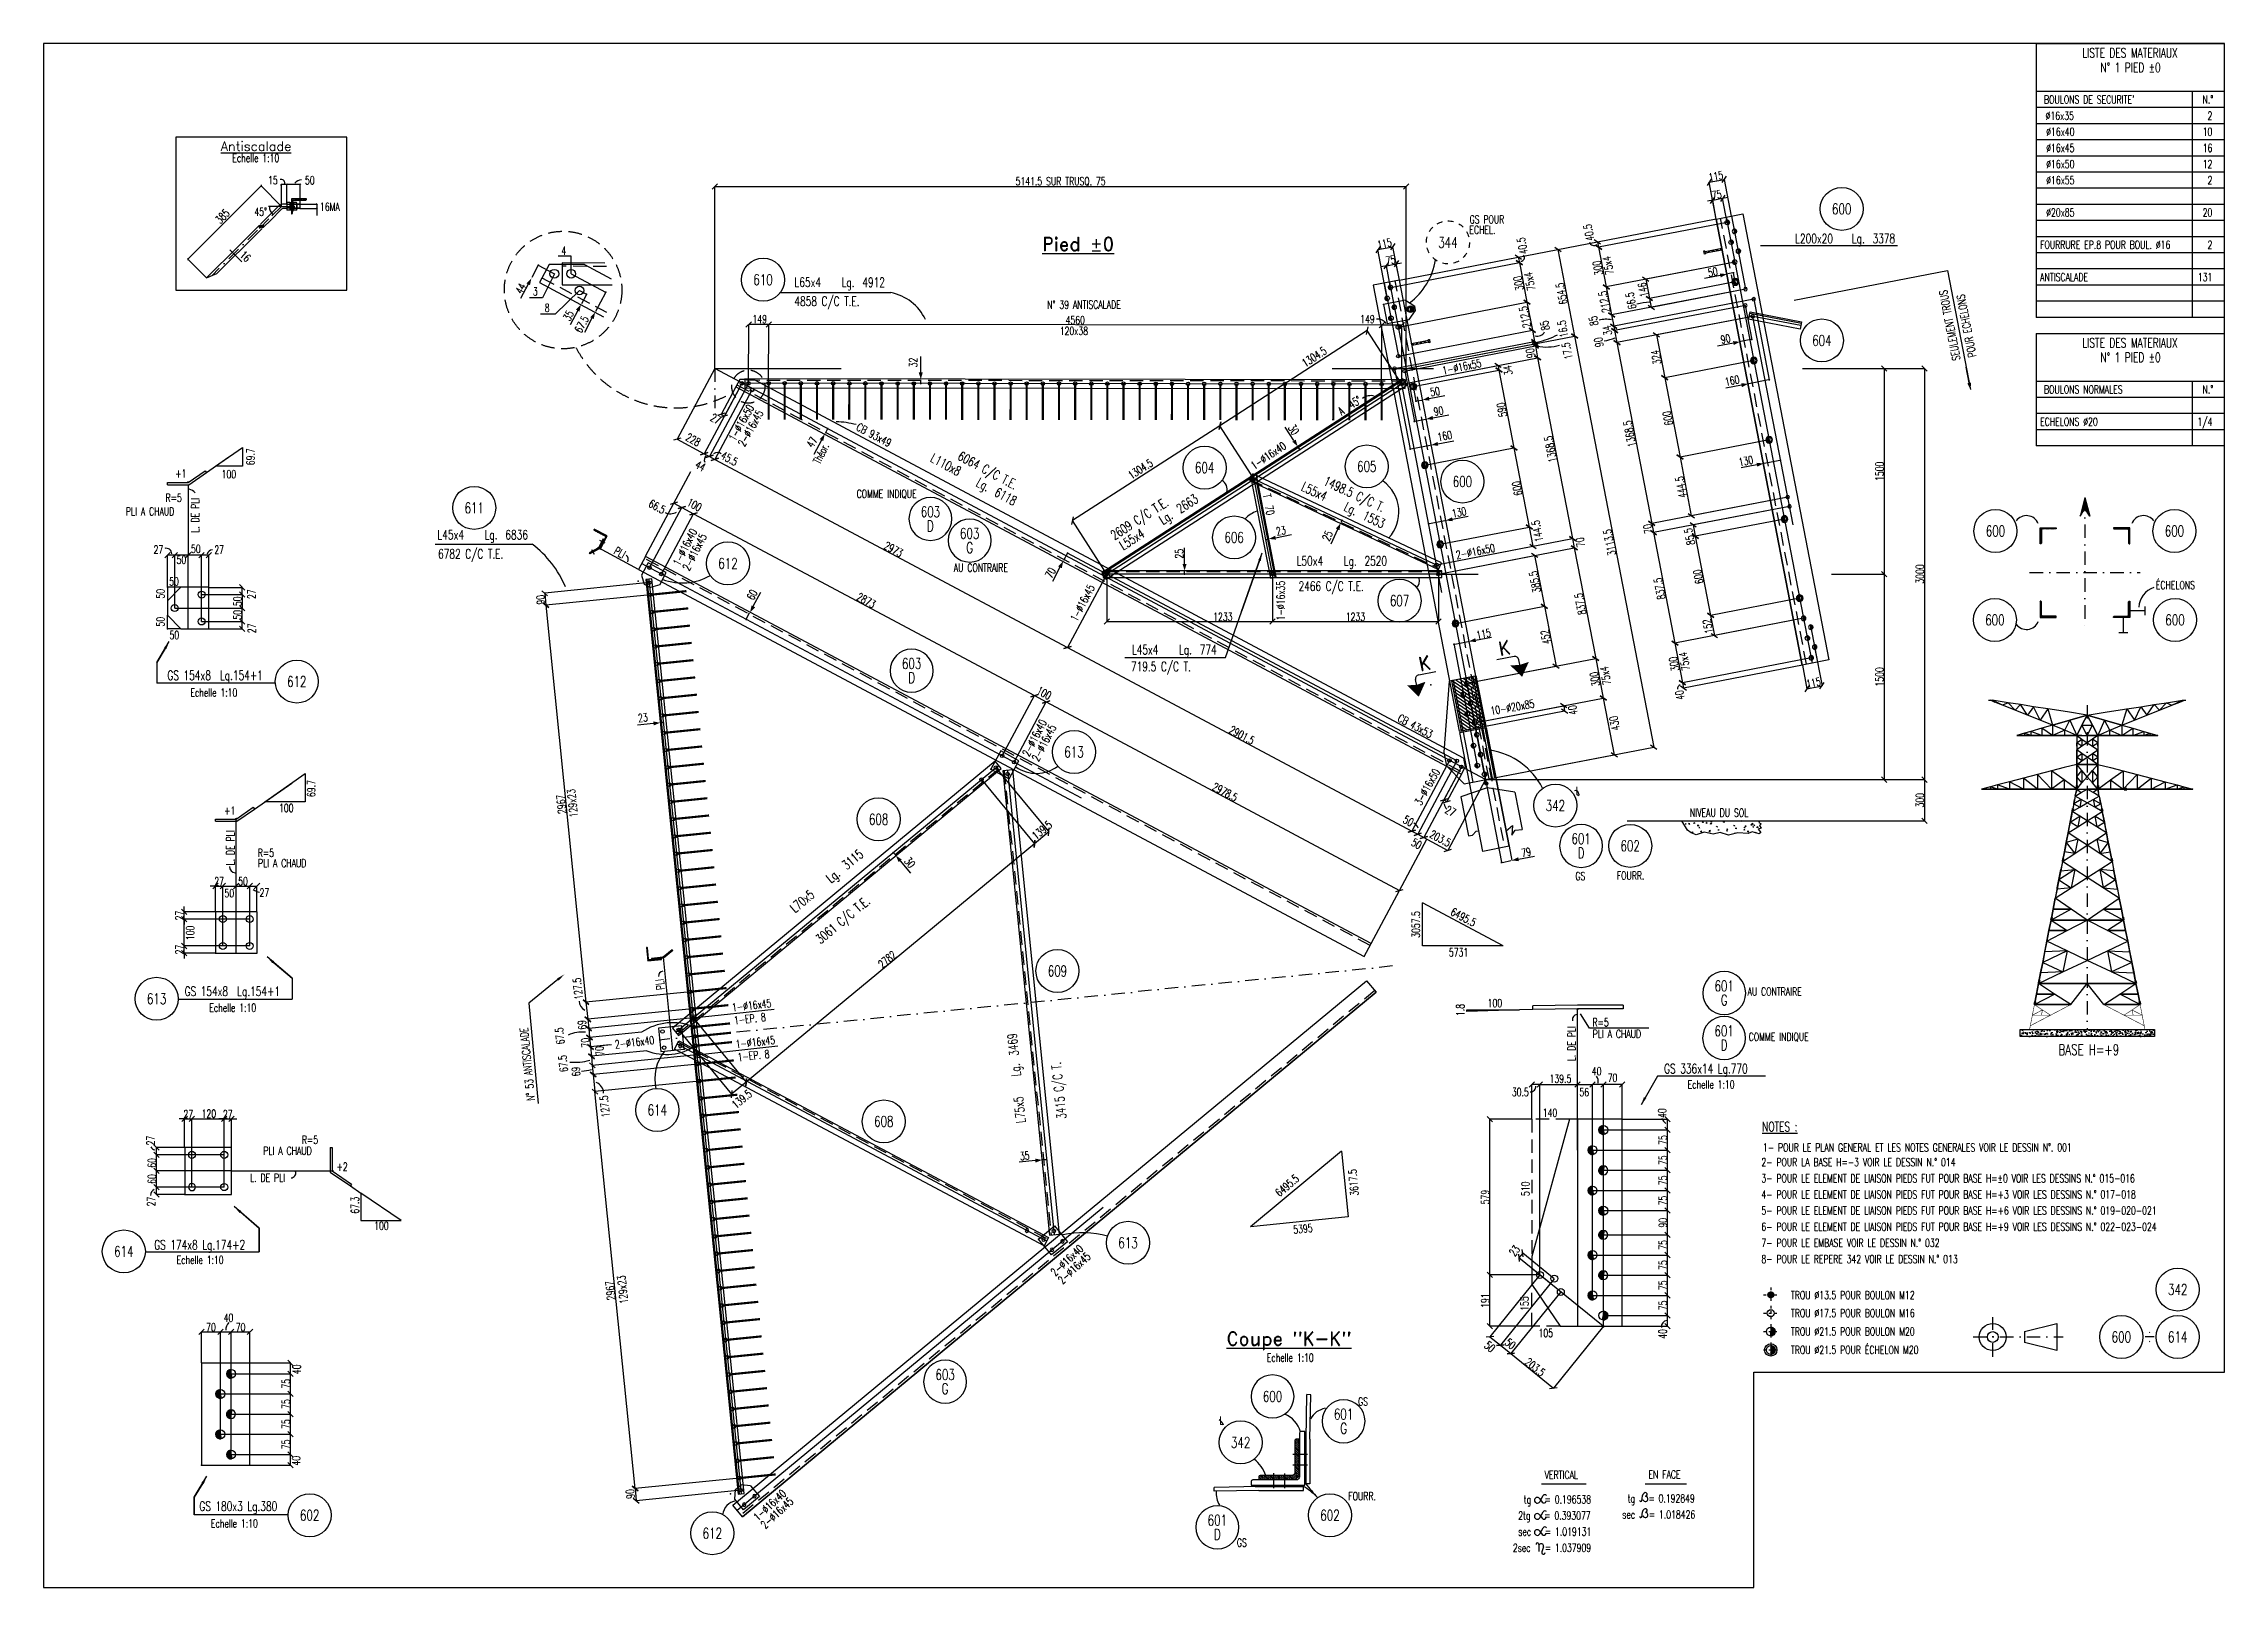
# Model space of a CAD drawing. Extents: x 591592 to 607812, y -3756 to 7724.
import ezdxf
from ezdxf.enums import TextEntityAlignment as Align

# ---------------------------------------------------------------- set-up
doc = ezdxf.new("R2010")
doc.units = 0
doc.header["$LTSCALE"] = 200
doc.header["$MEASUREMENT"] = 0
doc.linetypes.add('DASHDOT', pattern=[1, 0.5, -0.25, 0, -0.25])
doc.linetypes.add('DASHED', pattern=[0.75, 0.5, -0.25])
doc.layers.get('0').update_dxf_attribs({"linetype": 'CONTINUOUS'})
for name, color, linetype in [('035B', 7, 'CONTINUOUS'), ('ASSI', 6, 'CONTINUOUS'), ('BOLLINI_1', 7, 'CONTINUOUS'), ('BOLLINI_5', 7, 'CONTINUOUS'), ('Echelon', 1, 'CONTINUOUS'), ('FORI', 2, 'CONTINUOUS'), ('LINEA-MEDIA', 7, 'CONTINUOUS'), ('LINEA-SOTTILE', 2, 'CONTINUOUS'), ('LINEA_ANG', 2, 'CONTINUOUS'), ('LINEE_PIASTRA', 2, 'CONTINUOUS'), ('LINEE_PIASTRE', 2, 'CONTINUOUS'), ('LM', 7, 'CONTINUOUS'), ('LP', 3, 'CONTINUOUS'), ('LS', 7, 'CONTINUOUS'), ('LSP', 3, 'CONTINUOUS'), ('MZ', 6, 'DASHDOT'), ('NOTATION', 2, 'CONTINUOUS'), ('PIASTRE', 5, 'CONTINUOUS'), ('PIEGA', 4, 'CONTINUOUS'), ('PIEGA_C_103_50', 7, 'CONTINUOUS'), ('PIEGA_C_3488_50', 7, 'CONTINUOUS'), ('PIEGA_C_5568_50', 7, 'CONTINUOUS'), ('QT_MAL', 7, 'CONTINUOUS'), ('QT_MPR', 7, 'CONTINUOUS'), ('QT_MSP', 7, 'CONTINUOUS'), ('SEZIONI', 7, 'CONTINUOUS'), ('TESTI_A_P', 7, 'CONTINUOUS'), ('titolo', 7, 'CONTINUOUS'), ('TRAT-Y', 7, 'DASHED')]:
    doc.layers.add(name, color=color, linetype=linetype)
doc.styles.add('MONO', font='romans.shx', dxfattribs={"width": 0.7})
doc.styles.add('PIEGATI', font='ROMANS8.shx', dxfattribs={"width": 0.7})
doc.styles.add('QUOTE', font='ROMANS8.SHX', dxfattribs={"width": 0.7})
doc.styles.add('RD', font='ROMAND8.SHX', dxfattribs={"width": 0.7})
doc.styles.add('RQL', font='ROMANS8.SHX', dxfattribs={"width": 0.7})
doc.styles.add('RS', font='ROMANS8.shx', dxfattribs={"width": 0.7})
doc.styles.get("Standard").update_dxf_attribs({"font": 'ROMANS8.SHX', "width": 0.7})
doc.dimstyles.new('FRECCE1', dxfattribs={"dimtxt": 60, "dimasz": 6.66, "dimexe": 0, "dimexo": 0, "dimgap": 1, "dimtad": 1, "dimzin": 0, "dimdsep": 46, "dimtxsty": 'RS', "dimblk1": 'QUOTP', "dimblk2": 'QUOTF', "dimsah": 1, "dimcen": 0, "dimclrd": 2, "dimclre": 2, "dimclrt": 7, "dimadec": 0, "dimazin": 0, "dimtfac": 1, "dimtix": 1, "dimtmove": 2, "dimatfit": 3, "dimldrblk": 'QUOTP', "dimfxl": 1, "dimtolj": 1, "dimtzin": 0, "dimarcsym": 0})
doc.dimstyles.new('TRATTO', dxfattribs={"dimscale": 0, "dimtxt": 60, "dimasz": 40, "dimexe": 0, "dimexo": 0, "dimgap": 5, "dimtad": 1, "dimrnd": 0.5, "dimdsep": 46, "dimtxsty": 'RS', "dimblk1": 'OBLIQUE', "dimblk2": 'OBLIQUE', "dimsah": 1, "dimcen": 0.09, "dimclrd": 2, "dimclre": 2, "dimclrt": 7, "dimadec": 0, "dimazin": 0, "dimtfac": 1, "dimtix": 1, "dimtmove": 2, "dimatfit": 3, "dimfxl": 1, "dimtolj": 1, "dimtzin": 0, "dimarcsym": 0})
pattern_1 = [(45, (-600402.249, -5607.757), (-7.07106781, 7.07106781), [])]

msp = doc.modelspace()

# ---------------------------------------------------------------- texts
at = {"color": 7, "style": 'RS', "width": 0.7}
for p in [(592749.623, 4086.186), (593010.951, 1612.966), (602986.958, 156.87)]:
    msp.add_text('L. DE PLI', height=60, rotation=90, dxfattribs=at).set_placement(p)
for s, p in [('ÉCHELONS', (607301.676, 3667.675)), ('L. DE PLI', (593127.529, -739.487))]:
    msp.add_text(s, height=60, dxfattribs=at).set_placement(p)
at = {"layer": '035B', "style": 'MONO', "width": 0.7}
msp.add_text('L', height=60, dxfattribs=at).set_placement((600338.33, -2544.854))
at = {"layer": 'LINEA-MEDIA', "style": 'RS', "width": 0.7}
for s, p in [('VERTICAL', (602756.42, -2948.506)), ('EN FACE', (603527.997, -2945.675)), ('tg   = 0.196538', (602601.032, -3131.142)), ('tg   = 0.192849', (603373.333, -3123.899)), ('2tg   = 0.393077', (602559.56, -3251.144)), ('sec   = 1.018426', (603333.506, -3243.901)), ('sec   = 1.019131', (602560.002, -3371.145)), ('2sec   = 1.037909', (602519.938, -3491.147))]:
    msp.add_text(s, height=60.0007, dxfattribs=at).set_placement(p)
at = {"layer": 'LM', "style": 'RD', "width": 0.7}
for s, p in [('LISTE DES MATERIAUX', (607110.29, 7655.319)), ('N%%D 1 PIED %%P0', (607114.206, 7547.316)), ('LISTE DES MATERIAUX', (607110.29, 5499.537)), ('N%%D 1 PIED %%P0', (607114.206, 5391.535))]:
    msp.add_text(s, height=69.993, dxfattribs=at).set_placement(p, align=Align.MIDDLE)
at = {"layer": 'LM', "color": 0, "style": 'RS', "width": 0.7}
msp.add_text('1- POUR LE PLAN GENERAL ET LES NOTES GENERALES VOIR LE DESSIN N%%D. 001', height=60, dxfattribs=at).set_placement((604380.275, -514.42))
at = {"layer": 'LM', "style": 'RS', "width": 0.7}
for s, p in [('2- POUR LA BASE H=-3 VOIR LE DESSIN N.° 014', (604368.664, -623.91)), ('3- POUR LE ELEMENT DE LIAISON PIEDS FUT POUR BASE H=%%P0 VOIR LES DESSINS N.° 015-016', (604368.664, -743.91)), ('4- POUR LE ELEMENT DE LIAISON PIEDS FUT POUR BASE H=+3 VOIR LES DESSINS N.° 017-018', (604368.664, -863.91)), ('5- POUR LE ELEMENT DE LIAISON PIEDS FUT POUR BASE H=+6 VOIR LES DESSINS N.° 019-020-021', (604368.664, -983.91)), ('6- POUR LE ELEMENT DE LIAISON PIEDS FUT POUR BASE H=+9 VOIR LES DESSINS N.° 022-023-024', (604368.664, -1103.91)), ('7- POUR LE EMBASE VOIR LE DESSIN N.° 032', (604368.664, -1223.91)), ('8- POUR LE REPERE 342 VOIR LE DESSIN N.° 013', (604368.664, -1343.91))]:
    msp.add_text(s, height=60, dxfattribs=at).set_placement(p)
at = {"layer": 'LM', "linetype": 'ByBlock', "style": 'RS', "width": 0.7}
for s, p in [('TROU %%C13.5 POUR BOULON M12', (604588.421, -1612.198)), ('TROU %%C17.5 POUR BOULON M16', (604588.459, -1745.98)), ('TROU %%C21.5 POUR ÉCHELON M20', (604588.433, -2019.633)), ('TROU %%C21.5 POUR BOULON M20', (604588.459, -1882.807))]:
    msp.add_text(s, height=60, dxfattribs=at).set_placement(p)
at = {"layer": 'LM', "char_height": 59.9916, "style": 'RD'}
for s, insert, attachment_point in [("BOULONS DE SECURITE'", (606470.393, 7308.412), 4), ('N.°', (607728.993, 7308.412), 6), ('BOULONS NORMALES', (606470.393, 5152.63), 4), ('N.°', (607728.993, 5152.63), 6)]:
    msp.add_mtext(s, dxfattribs=dict(at, insert=insert, attachment_point=attachment_point))
at = {"layer": 'LS', "color": 7, "style": 'RS', "width": 0.7}
for s, height, p in [('∅16x35', 59.9916, (606482.155, 7158.392)), ('∅16x40', 59.9916, (606486.365, 7038.466)), ('∅16x45', 59.9916, (606486.365, 6918.466)), ('Echelle 1:10', 60, (592995.481, 6843.821)), ('∅16x50', 59.9916, (606486.365, 6798.483)), ('∅16x55', 59.9916, (606486.365, 6678.5)), ('∅20x85', 59.9916, (606486.365, 6438.55)), ('FOURRURE EP.8 POUR BOUL. %%C16', 59.9916, (606441.713, 6198.533)), ('ANTISCALADE', 59.9916, (606441.713, 5958.55)), ('ECHELONS %%C20', 59.9916, (606441.713, 4882.651)), ('Echelle 1:10', 60, (592683.662, 2868.76)), ('NIVEAU DU SOL', 60, (603836.766, 1975.299)), ('5731', 60, (602043.651, 936.667)), ('Echelle 1:10', 60, (592823.756, 525.142)), ('Echelle 1:10', 60, (603819.969, -45.62)), ('Echelle 1:10', 60, (592581.584, -1350.595)), ('Echelle 1:10', 60, (600689.415, -2077.347)), ('Echelle 1:10', 60, (592836.063, -3310.164))]:
    msp.add_text(s, height=height, dxfattribs=at).set_placement(p)
for s, height, p in [('2', 59.992, (607722.704, 7158.449)), ('10', 59.9916, (607722.704, 7038.466)), ('16', 59.9916, (607722.704, 6918.466)), ('12', 59.9916, (607722.704, 6798.483)), ('2', 59.992, (607722.704, 6678.5)), ('20', 59.9916, (607722.704, 6438.55)), ('2', 59.992, (607722.704, 6198.567)), ('131', 59.9916, (607722.704, 5958.584)), ('1/4', 59.9916, (607722.704, 4882.685))]:
    msp.add_text(s, height=height, dxfattribs=at).set_placement(p, align=Align.RIGHT)
at = {"layer": 'LS', "color": 3, "style": 'RD'}
for s, height, p in [('%%UAntiscalade', 70, (593171.908, 6962.917)), ('%%UPied %%P0', 100, (599286.676, 6234.188)), ('%%UCoupe "K-K"', 100, (600855.01, -1922.349, -3346.012))]:
    msp.add_text(s, height=height, dxfattribs=at).set_placement(p, align=Align.MIDDLE)
at = {"layer": 'LS', "color": 7, "style": 'RS', "width": 0.7}
for s, p in [('15', (593296.967, 6708.463)), ('50', (593571.989, 6707.961))]:
    msp.add_text(s, height=60, dxfattribs=at).set_placement(p, align=Align.MIDDLE_CENTER)
for s, rotation, p in [('385', 46.0683762, (592922.518, 6439.527)), ('16', 316.8544376, (593092.695, 6142.241)), ('69.7', 90, (593130.184, 4652.203)), ('PLI', 330.7434747, (595877.301, 3940.013)), ('69.7', 90, (593582.697, 2184.254)), ('PLI', 96.7408948, (596176.945, 727.604)), ('1.8', 90, (602129.126, 537.431)), ('67.3', 90, (593908.051, -913.447))]:
    msp.add_text(s, height=60, rotation=rotation, dxfattribs=at).set_placement(p, align=Align.MIDDLE)
for s, p in [('45%%D', (593205.914, 6474)), ('16MA', (593721.224, 6510.817)), ('100', (592970.184, 4522.503)), ('100', (593396.778, 2040.164)), ('100', (602386.175, 589.082)), ('100', (594104.498, -1066.874))]:
    msp.add_text(s, height=60, dxfattribs=at).set_placement(p, align=Align.MIDDLE)
at = {"layer": 'LS', "color": 2, "style": 'RS', "width": 0.7}
for p in [(592561.761, 3724.482), (592564.018, 3326.454)]:
    msp.add_text('50', height=60, dxfattribs=at).set_placement(p, align=Align.MIDDLE)
for p in [(592460.591, 3633.415), (592460.591, 3425.415)]:
    msp.add_text('50', height=60, rotation=90, dxfattribs=at).set_placement(p, align=Align.MIDDLE)
at = {"layer": 'LS', "color": 3, "style": 'RD'}
for p in [(602456.208, 3230.676), (601863.064, 3116.289)]:
    msp.add_text('K', height=100, rotation=10.9154326, dxfattribs=at).set_placement(p, align=Align.MIDDLE)
at = {"layer": 'LS', "color": 7, "style": 'RS', "width": 0.7}
for s, rotation, p in [('3057.5', 90, (601828.121, 1074.598)), ('6495.5', 331.9430382, (602050.978, 1248.256)), ('6495.5', 40.551035, (600785.203, -854.578)), ('3617.5', 95.1284021, (601373.294, -841.04)), ('5395', 5.3068661, (600889.519, -1125.461))]:
    msp.add_text(s, height=60, rotation=rotation, dxfattribs=at).set_placement(p)
at = {"layer": 'LS', "char_height": 60, "attachment_point": 5, "style": 'RS'}
for s, insert in [('\\A1;4', (595461.282, 6184.754)), ('\\A1;3', (595248.972, 5881.924)), ('\\A1;8', (595337.295, 5759.215))]:
    msp.add_mtext(s, dxfattribs=dict(at, insert=insert))
at = {"layer": 'LS', "color": 3, "insert": (606803.85, 242.572), "char_height": 80, "attachment_point": 5, "style": 'RD'}
msp.add_mtext('BASE H=+9', dxfattribs=at)
at = {"layer": 'NOTATION', "color": 0, "style": 'RS', "width": 0.7}
msp.add_text('%%uNOTES :', height=70, dxfattribs=at).set_placement((604374.119, -364.618))
at = {"layer": 'QT_MPR', "color": 7, "style": 'RS', "width": 0.7}
for s, rotation, p in [('SEULEMENT TROUS', 100.9154326, (605849.276, 5374.487)), ('POUR ECHELONS', 100.9154326, (605968.227, 5397.426)), ('N° 39 ANTISCALADE', 0.1392695, (599056.761, 5752.494)), ('N° 53 ANTISCALADE', 95.6509391, (595246.638, -134.319))]:
    msp.add_text(s, height=60, rotation=rotation, dxfattribs=at).set_placement(p)
at = {"layer": 'SEZIONI', "color": 2, "style": 'RS', "width": 0.7}
for s, p in [('140', (602795.863, -225.826)), ('105', (602764.461, -1864.003))]:
    msp.add_text(s, height=60, dxfattribs=at).set_placement(p, align=Align.MIDDLE)
for s, p in [('510', (602613.013, -791.837)), ('155', (602607.069, -1645.452))]:
    msp.add_text(s, height=60, rotation=90, dxfattribs=at).set_placement(p, align=Align.MIDDLE)
at = {"layer": 'TESTI_A_P', "style": 'RS', "width": 0.7}
for s, p in [(' ECHEL.', (602167.494, 6309.547)), ('GS POUR', (602198.225, 6387.456)), ('COMME INDIQUE', (597639.129, 4346.349)), ('AU CONTRAIRE', (598361.472, 3797.228)), ('L', (602988.461, 2137.322)), ('GS', (602984.91, 1503.894)), ('FOURR.', (603292.688, 1507.255)), ('AU CONTRAIRE', (604265.289, 644.754)), ('COMME INDIQUE', (604274.02, 308.354)), ('GS', (601368.342, -2403.985)), ('FOURR.', (601295.841, -3107.118)), ('GS', (600467.27, -3453.237))]:
    msp.add_text(s, height=60, dxfattribs=at).set_placement(p)
at = {"layer": 'TESTI_A_P', "style": 'RS', "width": 0.65}
msp.add_text('Théor.', height=60, rotation=63.667389, dxfattribs=at).set_placement((597365.838, 4592.186))

# ---------------------------------------------------------------- blocks, each defined once
blk = doc.blocks.new('P20')
at = {"color": 0}
for p, q in [((0, 0.98), (0.02, 1)), ((0, 0.94), (0.06, 1)), ((1, -0.01), (0, 0.99)), ((0, 0.89), (0.1, 0.99)), ((0, 0.85), (0.14, 0.99)), ((0, 0.8), (0.18, 0.98)), ((0, 0.76), (0.22, 0.98)), ((0, 0.71), (0.25, 0.97)), ((0, 0.67), (0.29, 0.96)), ((1, -0.05), (0, 0.95)), ((0, 0.62), (0.32, 0.95)), ((0, 0.58), (0.36, 0.93)), ((0, 0.53), (0.39, 0.92)), ((0, 0.49), (0.42, 0.91)), ((1, -0.09), (0, 0.9)), ((0, 0.44), (0.45, 0.89)), ((0, 0.4), (0.48, 0.88)), ((0.99, -0.13), (0, 0.86)), ((0, 0.35), (0.51, 0.86)), ((0, 0.31), (0.54, 0.84)), ((0, 0.26), (0.56, 0.83)), ((0.99, -0.17), (0, 0.81)), ((0, 0.22), (0.59, 0.81)), ((0, 0.17), (0.61, 0.79)), ((0.98, -0.21), (0, 0.77)), ((0, 0.13), (0.64, 0.77)), ((0, 0.08), (0.66, 0.75)), ((0, 0.04), (0.69, 0.73)), ((0.97, -0.25), (0, 0.72)), ((0, -0.01), (0.71, 0.7)), ((0.96, -0.28), (0, 0.68)), ((0, -0.05), (0.73, 0.68)), ((0, -0.1), (0.75, 0.66)), ((0.95, -0.32), (0, 0.63)), ((0, -0.14), (0.77, 0.63)), ((0, -0.19), (0.79, 0.61)), ((0.94, -0.35), (0, 0.59)), ((0, -0.23), (0.81, 0.58)), ((0, -0.28), (0.83, 0.56)), ((0.92, -0.38), (0, 0.54)), ((0, -0.32), (0.85, 0.53)), ((0.91, -0.41), (0, 0.5)), ((0, -0.36), (0.87, 0.5)), ((0, -0.41), (0.88, 0.47)), ((0.9, -0.44), (0, 0.45)), ((0, -0.45), (0.9, 0.44)), ((0.88, -0.47), (0, 0.41)), ((0, -0.5), (0.91, 0.41)), ((0, -0.54), (0.92, 0.38)), ((0.87, -0.5), (0, 0.36)), ((0, -0.59), (0.94, 0.35)), ((0.85, -0.53), (0, 0.32)), ((0, -0.63), (0.95, 0.31)), ((0, -0.68), (0.96, 0.28)), ((0.83, -0.56), (0, 0.27)), ((0, -0.72), (0.97, 0.25)), ((0.81, -0.58), (0, 0.23)), ((0, -0.77), (0.98, 0.21)), ((0.79, -0.61), (0, 0.18)), ((0, -0.81), (0.99, 0.17)), ((0.77, -0.63), (0, 0.14)), ((0, -0.86), (0.99, 0.13)), ((0.75, -0.66), (0, 0.09)), ((0, -0.9), (1, 0.09)), ((0.73, -0.68), (0, 0.05)), ((0, -0.95), (1, 0.05)), ((0.71, -0.7), (0, 0.01)), ((0, -0.99), (1, 0.01)), ((1, 0.04), (0.04, 1)), ((1, 0.09), (0.09, 1)), ((0.99, 0.14), (0.14, 0.99)), ((0.98, 0.19), (0.19, 0.98)), ((0.97, 0.25), (0.25, 0.97)), ((0.95, 0.31), (0.31, 0.95)), ((0.92, 0.38), (0.38, 0.92)), ((0.88, 0.47), (0.47, 0.88)), ((0.81, 0.59), (0.59, 0.81)), ((0.69, -0.73), (0, -0.04)), ((0.66, -0.75), (0, -0.08)), ((0.64, -0.77), (0, -0.13)), ((0.61, -0.79), (0, -0.17)), ((0.59, -0.81), (0, -0.22)), ((0.56, -0.83), (0, -0.26)), ((0.54, -0.84), (0, -0.31)), ((0.51, -0.86), (0, -0.35)), ((0.48, -0.88), (0, -0.4)), ((0.45, -0.89), (0, -0.44)), ((0.42, -0.91), (0, -0.49)), ((0.39, -0.92), (0, -0.53)), ((0.36, -0.93), (0, -0.58)), ((0.32, -0.95), (0, -0.62)), ((0.29, -0.96), (0, -0.67)), ((0.25, -0.97), (0, -0.71)), ((0.22, -0.98), (0, -0.76)), ((0.18, -0.98), (0, -0.8)), ((0.14, -0.99), (0, -0.85)), ((0.1, -0.99), (0, -0.89)), ((0.04, -1), (1, -0.04)), ((0.09, -1), (1, -0.09)), ((0.14, -0.99), (0.99, -0.14)), ((0.19, -0.98), (0.98, -0.19)), ((0.25, -0.97), (0.97, -0.25)), ((0.31, -0.95), (0.95, -0.31)), ((0.38, -0.92), (0.92, -0.38)), ((0.47, -0.88), (0.88, -0.47)), ((0.59, -0.81), (0.81, -0.59))]:
    blk.add_line(p, q, dxfattribs=at)
for radius in [1.5, 1]:
    blk.add_circle((0, 0), radius)
blk = doc.blocks.new('MRKR_98')
blk.add_point((0, 0))
at = {"color": 7, "style": 'QUOTE', "width": 0.5, "flags": 1}
for tag, p in [('AUX2', (3.71, 4.93)), ('NFORI', (3.72, 5.3)), ('TI', (3.73, 6.83)), ('AUX1', (3.73, 4.19)), ('DI_S', (3.73, 6.42)), ('D_S', (3.73, 6.02)), ('E_S', (3.73, 5.68)), ('FAM', (3.73, 4.55)), ('COMMESSA', (3.73, 3.85)), ('MD', (3.73, 3.51)), ('MP', (3.73, 3.16)), ('LARGHEZZA', (3.73, 2.82)), ('SPESSORE', (3.73, 2.48)), ('NP', (3.73, 2.14)), ('SV', (3.73, 1.79)), ('PESO', (3.73, 1.45)), ('QUA', (3.73, 1.11)), ('LUN', (3.73, 0.76)), ('PROF', (3.73, 0.42)), ('POS', (3.73, 0.08))]:
    blk.add_attdef(tag, p, '', height=0.2, dxfattribs=at)
at = {"color": 7, "flags": 1}
for tag, p in [('LAV1', (5.26, 6.88)), ('LAV2', (5.26, 6.55)), ('LAV3', (5.26, 6.21)), ('LAV4', (5.26, 5.88)), ('LAV5', (5.26, 5.55)), ('LAV6', (5.26, 5.21)), ('LAV7', (5.26, 4.88)), ('LAV8', (5.26, 4.55)), ('LAV9', (5.26, 4.21)), ('LAV10', (5.26, 3.88))]:
    blk.add_attdef(tag, p, '', height=0.2, dxfattribs=at)
blk = doc.blocks.new('ASSE98')
blk.add_line((0, 0), (1, 0))
at = {"color": 7, "style": 'QUOTE', "width": 0.5, "flags": 1}
for tag, p in [('TI', (1.3831, 6.8273)), ('DI_S', (1.3831, 6.4218)), ('D_S', (1.3831, 6.0209)), ('E_S', (1.3831, 5.6806)), ('NFORI', (1.3645, 5.2979)), ('ALAR', (1.3635, 4.9325)), ('FAM', (1.3775, 4.5465)), ('ALA', (1.3831, 4.1926)), ('DISP2', (1.3831, 3.8497)), ('DISP1', (1.3831, 3.5069)), ('PINZAF', (1.3831, 3.164)), ('PINZAI', (1.3831, 2.8211)), ('TRP', (1.3831, 2.4783)), ('NP', (1.3831, 2.1354)), ('SV', (1.3831, 1.7926)), ('PESO', (1.3831, 1.4497)), ('QUA', (1.3831, 1.1069)), ('LUN', (1.3831, 0.764)), ('PROF', (1.3831, 0.4211)), ('POS', (1.3831, 0.0783))]:
    blk.add_attdef(tag, p, '', height=0.2, dxfattribs=at)
at = {"color": 7, "flags": 1}
for tag, p in [('LAV1', (3.0743, 6.8285)), ('LAV2', (3.0743, 6.4951)), ('LAV3', (3.0743, 6.1618)), ('LAV4', (3.0743, 5.8285)), ('LAV5', (3.0743, 5.4951)), ('LAV6', (3.0743, 5.1618)), ('LAV7', (3.0743, 4.8285)), ('LAV8', (3.0743, 4.4951)), ('LAV9', (3.0743, 4.1618)), ('LAV10', (3.0743, 3.8285))]:
    blk.add_attdef(tag, p, '', height=0.2, dxfattribs=at)
blk = doc.blocks.new('16')
blk.add_circle((0, 0), 1)
blk = doc.blocks.new('20')
at = {"color": 0}
for p, q in [((0, 0.98), (0.02, 1)), ((0, 0.94), (0.06, 1)), ((1, -0.01), (0, 0.99)), ((0, 0.89), (0.1, 0.99)), ((0, 0.85), (0.14, 0.99)), ((0, 0.8), (0.18, 0.98)), ((0, 0.76), (0.22, 0.98)), ((0, 0.71), (0.25, 0.97)), ((0, 0.67), (0.29, 0.96)), ((1, -0.05), (0, 0.95)), ((0, 0.62), (0.32, 0.95)), ((0, 0.58), (0.36, 0.93)), ((0, 0.53), (0.39, 0.92)), ((0, 0.49), (0.42, 0.91)), ((1, -0.09), (0, 0.9)), ((0, 0.44), (0.45, 0.89)), ((0, 0.4), (0.48, 0.88)), ((0.99, -0.13), (0, 0.86)), ((0, 0.35), (0.51, 0.86)), ((0, 0.31), (0.54, 0.84)), ((0, 0.26), (0.56, 0.83)), ((0.99, -0.17), (0, 0.81)), ((0, 0.22), (0.59, 0.81)), ((0, 0.17), (0.61, 0.79)), ((0.98, -0.21), (0, 0.77)), ((0, 0.13), (0.64, 0.77)), ((0, 0.08), (0.66, 0.75)), ((0, 0.04), (0.69, 0.73)), ((0.97, -0.25), (0, 0.72)), ((0, -0.01), (0.71, 0.7)), ((0.96, -0.28), (0, 0.68)), ((0, -0.05), (0.73, 0.68)), ((0, -0.1), (0.75, 0.66)), ((0.95, -0.32), (0, 0.63)), ((0, -0.14), (0.77, 0.63)), ((0, -0.19), (0.79, 0.61)), ((0.94, -0.35), (0, 0.59)), ((0, -0.23), (0.81, 0.58)), ((0, -0.28), (0.83, 0.56)), ((0.92, -0.38), (0, 0.54)), ((0, -0.32), (0.85, 0.53)), ((0.91, -0.41), (0, 0.5)), ((0, -0.36), (0.87, 0.5)), ((0, -0.41), (0.88, 0.47)), ((0.9, -0.44), (0, 0.45)), ((0, -0.45), (0.9, 0.44)), ((0.88, -0.47), (0, 0.41)), ((0, -0.5), (0.91, 0.41)), ((0, -0.54), (0.92, 0.38)), ((0.87, -0.5), (0, 0.36)), ((0, -0.59), (0.94, 0.35)), ((0.85, -0.53), (0, 0.32)), ((0, -0.63), (0.95, 0.31)), ((0, -0.68), (0.96, 0.28)), ((0.83, -0.56), (0, 0.27)), ((0, -0.72), (0.97, 0.25)), ((0.81, -0.58), (0, 0.23)), ((0, -0.77), (0.98, 0.21)), ((0.79, -0.61), (0, 0.18)), ((0, -0.81), (0.99, 0.17)), ((0.77, -0.63), (0, 0.14)), ((0, -0.86), (0.99, 0.13)), ((0.75, -0.66), (0, 0.09)), ((0, -0.9), (1, 0.09)), ((0.73, -0.68), (0, 0.05)), ((0, -0.95), (1, 0.05)), ((0.71, -0.7), (0, 0.01)), ((0, -0.99), (1, 0.01)), ((1, 0.04), (0.04, 1)), ((1, 0.09), (0.09, 1)), ((0.99, 0.14), (0.14, 0.99)), ((0.98, 0.19), (0.19, 0.98)), ((0.97, 0.25), (0.25, 0.97)), ((0.95, 0.31), (0.31, 0.95)), ((0.92, 0.38), (0.38, 0.92)), ((0.88, 0.47), (0.47, 0.88)), ((0.81, 0.59), (0.59, 0.81)), ((0.69, -0.73), (0, -0.04)), ((0.66, -0.75), (0, -0.08)), ((0.64, -0.77), (0, -0.13)), ((0.61, -0.79), (0, -0.17)), ((0.59, -0.81), (0, -0.22)), ((0.56, -0.83), (0, -0.26)), ((0.54, -0.84), (0, -0.31)), ((0.51, -0.86), (0, -0.35)), ((0.48, -0.88), (0, -0.4)), ((0.45, -0.89), (0, -0.44)), ((0.42, -0.91), (0, -0.49)), ((0.39, -0.92), (0, -0.53)), ((0.36, -0.93), (0, -0.58)), ((0.32, -0.95), (0, -0.62)), ((0.29, -0.96), (0, -0.67)), ((0.25, -0.97), (0, -0.71)), ((0.22, -0.98), (0, -0.76)), ((0.18, -0.98), (0, -0.8)), ((0.14, -0.99), (0, -0.85)), ((0.1, -0.99), (0, -0.89)), ((0.04, -1), (1, -0.04)), ((0.09, -1), (1, -0.09)), ((0.14, -0.99), (0.99, -0.14)), ((0.19, -0.98), (0.98, -0.19)), ((0.25, -0.97), (0.97, -0.25)), ((0.31, -0.95), (0.95, -0.31)), ((0.38, -0.92), (0.92, -0.38)), ((0.47, -0.88), (0.88, -0.47)), ((0.59, -0.81), (0.81, -0.59))]:
    blk.add_line(p, q, dxfattribs=at)
blk.add_line((0, 1), (0, -1))
blk.add_circle((0, 0), 1)
blk = doc.blocks.new('_OBLIQUE')
at = {"color": 0, "linetype": 'ByBlock'}
blk.add_line((-0.5, -0.5), (0.5, 0.5), dxfattribs=at)
blk = doc.blocks.new('*D20')
at = {"layer": 'LS', "color": 2, "lineweight": -2, "transparency": 16777216}
for p, q in [((596585, 5308), (596585, 6661)), ((596585, 6661), (601727, 6661)), ((601727, 5308), (601727, 6661))]:
    blk.add_line(p, q, dxfattribs=at)
at = {"layer": 'LS', "color": 2, "lineweight": -2, "transparency": 16777216, "xscale": 40, "yscale": 40, "zscale": 40, "rotation": 180}
blk.add_blockref('_OBLIQUE', (596585, 6661), dxfattribs=at)
at = {"layer": 'LS', "color": 2, "lineweight": -2, "transparency": 16777216, "xscale": 40, "yscale": 40, "zscale": 40}
blk.add_blockref('_OBLIQUE', (601727, 6661), dxfattribs=at)
at = {"layer": 'LS', "color": 7, "transparency": 16777216, "insert": (599156, 6698), "char_height": 60, "attachment_point": 5, "style": 'RS'}
blk.add_mtext('\\A1;5141.5 SUR TRUSQ. 75', dxfattribs=at)
blk = doc.blocks.new('QUOTP')
at = {"layer": 'ASSI', "color": 2, "const_width": 1.07}
blk.add_lwpolyline([(-0.5, 0, 1), (0.5, 0, 1)], format="xyb", close=True, dxfattribs=at)
blk = doc.blocks.new('QUOTF')
at = {"layer": 'LS', "color": 2}
blk.add_line((7.5, 0), (25.5, 0), dxfattribs=at)
blk.add_solid([(7.5, 2.25), (0, 0), (7.5, -2.25)], dxfattribs=at)
blk = doc.blocks.new('*D21')
at = {"layer": 'QT_MAL', "color": 2, "lineweight": -2, "transparency": 16777216}
for p, q in [((601756, 4709), (601756, 4709)), ((601762, 4710), (601906, 4738))]:
    blk.add_line(p, q, dxfattribs=at)
at = {"layer": 'QT_MAL', "color": 2, "lineweight": -2, "transparency": 16777216, "xscale": 6.66, "yscale": 6.66, "zscale": 6.66}
for name, p, rotation in [('QUOTP', (601756, 4709), 190.9154326102521), ('QUOTF', (601913, 4739), 10.91543261025215)]:
    blk.add_blockref(name, p, dxfattribs=dict(at, rotation=rotation))
at = {"layer": 'QT_MAL', "color": 7, "transparency": 16777216, "insert": (602013, 4807), "char_height": 60, "attachment_point": 5, "rotation": 10.9154, "style": 'RS'}
blk.add_mtext('\\A1;160', dxfattribs=at)
blk = doc.blocks.new('A$C6E393FD9')
at = {"layer": 'Echelon', "color": 3}
blk.add_lwpolyline([(3, 0), (0, 20), (169, 41), (168, 47), (178, 48), (182, 17), (172, 16), (171, 22), (3, 0)], close=True, dxfattribs=at)
at = {"layer": 'MZ', "ltscale": 0.2}
blk.add_line((1, 10), (180, 33), dxfattribs=at)
blk = doc.blocks.new('*D22')
at = {"layer": 'QT_MAL', "color": 2, "lineweight": -2, "transparency": 16777216}
for p, q in [((601787, 4915), (601787, 4915)), ((601794, 4917), (601869, 4931)), ((601876, 4932), (601876, 4932))]:
    blk.add_line(p, q, dxfattribs=at)
at = {"layer": 'QT_MAL', "color": 2, "lineweight": -2, "transparency": 16777216, "xscale": 6.66, "yscale": 6.66, "zscale": 6.66}
for name, p, rotation in [('QUOTP', (601787, 4915), 190.9154326102534), ('QUOTF', (601876, 4932), 10.91543261025337)]:
    blk.add_blockref(name, p, dxfattribs=dict(at, rotation=rotation))
at = {"layer": 'QT_MAL', "color": 7, "transparency": 16777216, "insert": (601967, 4992), "char_height": 60, "attachment_point": 5, "rotation": 10.9154, "style": 'RS'}
blk.add_mtext('\\A1;90', dxfattribs=at)
blk = doc.blocks.new('*D19')
at = {"layer": 'QT_MAL', "color": 2, "lineweight": -2, "transparency": 16777216}
for p, q in [((604112, 6010), (604112, 6010)), ((604155, 6019), (604119, 6012)), ((604161, 6020), (604161, 6020))]:
    blk.add_line(p, q, dxfattribs=at)
at = {"layer": 'QT_MAL', "color": 2, "lineweight": -2, "transparency": 16777216, "xscale": 6.66, "yscale": 6.66, "zscale": 6.66}
for name, p, rotation in [('QUOTF', (604112, 6010), 190.9154326102406), ('QUOTP', (604161, 6020), 10.91543261024063)]:
    blk.add_blockref(name, p, dxfattribs=dict(at, rotation=rotation))
at = {"layer": 'QT_MAL', "color": 7, "transparency": 16777216, "insert": (604007, 6026), "char_height": 60, "attachment_point": 5, "rotation": 10.9154, "style": 'RS'}
blk.add_mtext('\\A1;50', dxfattribs=at)
blk = doc.blocks.new('*D18')
at = {"layer": 'LS', "color": 2, "lineweight": -2, "transparency": 16777216}
for p, q in [((604673, 5308), (605582, 5308)), ((605582, 5308), (605582, 2251)), ((602316, 2251), (605582, 2251))]:
    blk.add_line(p, q, dxfattribs=at)
at = {"layer": 'LS', "color": 2, "lineweight": -2, "transparency": 16777216, "xscale": 40, "yscale": 40, "zscale": 40}
for p, rotation in [((605582, 5308), 90), ((605582, 2251), 270)]:
    blk.add_blockref('_OBLIQUE', p, dxfattribs=dict(at, rotation=rotation))
at = {"layer": 'LS', "color": 7, "transparency": 16777216, "insert": (605547, 3780), "char_height": 60, "attachment_point": 5, "rotation": 90, "style": 'RS'}
blk.add_mtext('\\A1;3000', dxfattribs=at)
blk = doc.blocks.new('*D23')
at = {"layer": 'LS', "color": 2, "lineweight": -2, "transparency": 16777216}
for p, q in [((602316, 2251), (605582, 2251)), ((605582, 2251), (605582, 1945)), ((603371, 1945), (605582, 1945))]:
    blk.add_line(p, q, dxfattribs=at)
at = {"layer": 'LS', "color": 2, "lineweight": -2, "transparency": 16777216, "xscale": 40, "yscale": 40, "zscale": 40}
for p, rotation in [((605582, 2251), 90), ((605582, 1945), 270)]:
    blk.add_blockref('_OBLIQUE', p, dxfattribs=dict(at, rotation=rotation))
at = {"layer": 'LS', "color": 7, "transparency": 16777216, "insert": (605547, 2098), "char_height": 60, "attachment_point": 5, "rotation": 90, "style": 'RS'}
blk.add_mtext('\\A1;300', dxfattribs=at)
blk = doc.blocks.new('*D24')
at = {"layer": 'LS', "color": 2, "lineweight": -2, "transparency": 16777216}
for p, q in [((604673, 5308), (605282, 5308)), ((605282, 5308), (605282, 3780)), ((604890, 3780), (605282, 3780))]:
    blk.add_line(p, q, dxfattribs=at)
at = {"layer": 'LS', "color": 2, "lineweight": -2, "transparency": 16777216, "xscale": 40, "yscale": 40, "zscale": 40}
for p, rotation in [((605282, 5308), 90), ((605282, 3780), 270)]:
    blk.add_blockref('_OBLIQUE', p, dxfattribs=dict(at, rotation=rotation))
at = {"layer": 'LS', "color": 7, "transparency": 16777216, "insert": (605247, 4544), "char_height": 60, "attachment_point": 5, "rotation": 90, "style": 'RS'}
blk.add_mtext('\\A1;1500', dxfattribs=at)
blk = doc.blocks.new('*D25')
at = {"layer": 'LS', "color": 2, "lineweight": -2, "transparency": 16777216}
for p, q in [((604890, 3780), (605282, 3780)), ((605282, 3780), (605282, 2251)), ((602316, 2251), (605282, 2251))]:
    blk.add_line(p, q, dxfattribs=at)
at = {"layer": 'LS', "color": 2, "lineweight": -2, "transparency": 16777216, "xscale": 40, "yscale": 40, "zscale": 40}
for p, rotation in [((605282, 3780), 90), ((605282, 2251), 270)]:
    blk.add_blockref('_OBLIQUE', p, dxfattribs=dict(at, rotation=rotation))
at = {"layer": 'LS', "color": 7, "transparency": 16777216, "insert": (605247, 3015), "char_height": 60, "attachment_point": 5, "rotation": 90, "style": 'RS'}
blk.add_mtext('\\A1;1500', dxfattribs=at)
blk = doc.blocks.new('*D26')
at = {"layer": 'LS', "color": 2, "lineweight": -2, "transparency": 16777216}
for p, q in [((601579, 6072), (601540, 6065)), ((601579, 6072), (601653, 6087)), ((601610, 5912), (601579, 6072)), ((601653, 6087), (601692, 6094)), ((601676, 5965), (601653, 6087))]:
    blk.add_line(p, q, dxfattribs=at)
at = {"layer": 'LS', "color": 2, "lineweight": -2, "transparency": 16777216, "xscale": 40, "yscale": 40, "zscale": 40}
for p, rotation in [((601579, 6072), 10.91543261400001), ((601653, 6087), 190.915432614)]:
    blk.add_blockref('_OBLIQUE', p, dxfattribs=dict(at, rotation=rotation))
at = {"layer": 'LS', "color": 7, "transparency": 16777216, "insert": (601610, 6114), "char_height": 60, "attachment_point": 5, "rotation": 10.9154, "style": 'RS'}
blk.add_mtext('\\A1;75', dxfattribs=at)
blk = doc.blocks.new('*D27')
at = {"layer": 'LS', "color": 2, "lineweight": -2, "transparency": 16777216}
for p, q in [((601516, 6193), (601628, 6214)), ((601585, 5830), (601516, 6193)), ((601676, 5965), (601628, 6214))]:
    blk.add_line(p, q, dxfattribs=at)
at = {"layer": 'LS', "color": 2, "lineweight": -2, "transparency": 16777216, "xscale": 40, "yscale": 40, "zscale": 40}
for p, rotation in [((601516, 6193), 190.915432614), ((601628, 6214), 10.91543261400001)]:
    blk.add_blockref('_OBLIQUE', p, dxfattribs=dict(at, rotation=rotation))
at = {"layer": 'LS', "color": 7, "transparency": 16777216, "insert": (601565, 6238), "char_height": 60, "attachment_point": 5, "rotation": 10.9154, "style": 'RS'}
blk.add_mtext('\\A1;115', dxfattribs=at)
blk = doc.blocks.new('*D178')
at = {"layer": 'QT_MAL', "color": 2, "lineweight": -2, "transparency": 16777216}
blk.add_line((602442, 1636), (602506, 1649), dxfattribs=at)
at = {"layer": 'QT_MAL', "color": 2, "lineweight": -2, "transparency": 16777216, "xscale": 6.66, "yscale": 6.66, "zscale": 6.66}
for name, p, rotation in [('QUOTP', (602435, 1635), 190.9154326102424), ('QUOTF', (602513, 1650), 10.91543261024238)]:
    blk.add_blockref(name, p, dxfattribs=dict(at, rotation=rotation))
at = {"layer": 'QT_MAL', "color": 7, "transparency": 16777216, "insert": (602619, 1711), "char_height": 60, "attachment_point": 5, "rotation": 10.9154, "style": 'RS'}
blk.add_mtext('\\A1;79', dxfattribs=at)
blk = doc.blocks.new('*D28')
at = {"layer": 'QT_MAL', "color": 2, "lineweight": -2, "transparency": 16777216}
for p, q in [((597401, 4820), (597401, 4820)), ((597420, 4856), (597404, 4826))]:
    blk.add_line(p, q, dxfattribs=at)
at = {"layer": 'QT_MAL', "color": 2, "lineweight": -2, "transparency": 16777216, "xscale": 6.66, "yscale": 6.66, "zscale": 6.66}
for name, p, rotation in [('QUOTP', (597423, 4862), 61.92148357718947), ('QUOTF', (597401, 4820), 241.9214835771895)]:
    blk.add_blockref(name, p, dxfattribs=dict(at, rotation=rotation))
at = {"layer": 'QT_MAL', "color": 7, "transparency": 16777216, "insert": (597307, 4760), "char_height": 60, "attachment_point": 5, "rotation": 61.9215, "style": 'RS'}
blk.add_mtext('\\A1;47', dxfattribs=at)
blk = doc.blocks.new('xxx')
blk.add_circle((0, 0), 8)
at = {"color": 3, "style": 'RQL', "width": 0.7}
blk.add_attdef('POS', text='', height=4, dxfattribs=at).set_placement((0, 0), align=Align.MIDDLE)
at = {"style": 'RQL', "width": 0.7, "flags": 1}
blk.add_attdef('TIPO', (-0.39, -8.66), '', height=2, dxfattribs=at)
at = {"color": 3, "style": 'RQL', "width": 0.7, "flags": 1}
blk.add_attdef('POS1', (-0.39, -5.42), '', height=2, dxfattribs=at)
blk = doc.blocks.new('*D29')
at = {"layer": 'QT_MAL', "color": 2, "lineweight": -2, "transparency": 16777216}
blk.add_line((599204, 3930), (599178, 3880), dxfattribs=at)
at = {"layer": 'QT_MAL', "color": 2, "lineweight": -2, "transparency": 16777216, "xscale": 6.66, "yscale": 6.66, "zscale": 6.66}
for name, p, rotation in [('QUOTP', (599208, 3936), 61.92148357718947), ('QUOTF', (599175, 3874), 241.9214835771895)]:
    blk.add_blockref(name, p, dxfattribs=dict(at, rotation=rotation))
at = {"layer": 'QT_MAL', "color": 7, "transparency": 16777216, "insert": (599081, 3789), "char_height": 60, "attachment_point": 5, "rotation": 61.9215, "style": 'RS'}
blk.add_mtext('\\A1;70', dxfattribs=at)
blk = doc.blocks.new('*D30')
at = {"layer": 'QT_MPR', "color": 2, "lineweight": -2, "transparency": 16777216}
for p, q in [((601437, 5590), (600341, 4883)), ((601693, 5193), (601437, 5590)), ((600596, 4486), (600341, 4883))]:
    blk.add_line(p, q, dxfattribs=at)
at = {"layer": 'QT_MPR', "color": 2, "lineweight": -2, "transparency": 16777216, "xscale": 40, "yscale": 40, "zscale": 40}
for p, rotation in [((601437, 5590), 32.78461524006343), ((600341, 4883), 212.7846152400634)]:
    blk.add_blockref('_OBLIQUE', p, dxfattribs=dict(at, rotation=rotation))
at = {"layer": 'QT_MPR', "color": 7, "transparency": 16777216, "insert": (601043, 5395), "char_height": 60, "attachment_point": 5, "rotation": 32.7846, "style": 'RS'}
blk.add_mtext('\\A1;1304.5', dxfattribs=at)
blk = doc.blocks.new('*D31')
at = {"layer": 'QT_MPR', "color": 2, "lineweight": -2, "transparency": 16777216}
for p, q in [((600341, 4883), (599244, 4177)), ((600596, 4486), (600341, 4883)), ((599500, 3780), (599244, 4177))]:
    blk.add_line(p, q, dxfattribs=at)
at = {"layer": 'QT_MPR', "color": 2, "lineweight": -2, "transparency": 16777216, "xscale": 40, "yscale": 40, "zscale": 40}
for p, rotation in [((600341, 4883), 32.78461524006343), ((599244, 4177), 212.7846152400634)]:
    blk.add_blockref('_OBLIQUE', p, dxfattribs=dict(at, rotation=rotation))
at = {"layer": 'QT_MPR', "color": 7, "transparency": 16777216, "insert": (599750, 4561), "char_height": 60, "attachment_point": 5, "rotation": 32.7846, "style": 'RS'}
blk.add_mtext('\\A1;1304.5', dxfattribs=at)
blk = doc.blocks.new('*X32')
at = {"color": 0}
for p, q in [((26073.1, 12653.6), (26073.1, 12654.8)), ((26073.1, 12653.3), (26073.1, 12653.3)), ((26073.1, 12652.2), (26073.1, 12653)), ((26073.8, 12654.7), (26073.8, 12655.5)), ((26073.8, 12654.4), (26073.8, 12654.4)), ((26073.8, 12652.5), (26073.8, 12654.1)), ((26073.8, 12652.2), (26073.8, 12652.2)), ((26073.8, 12645.9), (26073.8, 12647)), ((26073.8, 12645.6), (26073.8, 12645.6)), ((26073.8, 12644.6), (26073.8, 12645.3)), ((26074.4, 12655.8), (26074.4, 12655.9)), ((26074.4, 12655.5), (26074.4, 12655.5)), ((26074.4, 12653.6), (26074.4, 12655.2)), ((26074.4, 12653.3), (26074.4, 12653.3)), ((26074.4, 12651.8), (26074.4, 12653)), ((26074.4, 12647), (26074.4, 12647.8)), ((26074.4, 12646.7), (26074.4, 12646.7)), ((26074.4, 12644.8), (26074.4, 12646.4)), ((26074.4, 12644.5), (26074.4, 12644.5)), ((26074.4, 12644.2), (26074.4, 12644.2)), ((26075, 12654.7), (26075, 12656.1)), ((26075, 12654.4), (26075, 12654.4)), ((26075, 12652.5), (26075, 12654.1)), ((26075, 12652.2), (26075, 12652.2)), ((26075, 12651.8), (26075, 12651.9)), ((26075, 12648.1), (26075, 12648.1)), ((26075, 12647.8), (26075, 12647.8)), ((26075, 12645.9), (26075, 12647.5)), ((26075, 12645.6), (26075, 12645.6)), ((26075, 12644), (26075, 12645.3)), ((26075.6, 12655.8), (26075.6, 12656.1)), ((26075.6, 12655.5), (26075.6, 12655.5)), ((26075.6, 12653.6), (26075.6, 12655.2)), ((26075.6, 12653.3), (26075.6, 12653.3)), ((26075.6, 12652), (26075.6, 12653)), ((26075.6, 12647), (26075.6, 12648.3)), ((26075.6, 12646.7), (26075.6, 12646.7)), ((26075.6, 12644.8), (26075.6, 12646.4)), ((26075.6, 12644.5), (26075.6, 12644.5)), ((26075.6, 12644), (26075.6, 12644.2)), ((26076.2, 12654.7), (26076.2, 12655.9)), ((26076.2, 12654.4), (26076.2, 12654.4)), ((26076.2, 12652.5), (26076.2, 12654.1)), ((26076.2, 12648.1), (26076.2, 12648.3)), ((26076.2, 12647.8), (26076.2, 12647.8)), ((26076.2, 12645.9), (26076.2, 12647.5)), ((26076.2, 12645.6), (26076.2, 12645.6)), ((26076.2, 12644.2), (26076.2, 12645.3)), ((26076.9, 12653.6), (26076.9, 12655.2)), ((26076.9, 12653.3), (26076.9, 12653.3)), ((26076.9, 12647), (26076.9, 12648.2)), ((26076.9, 12646.7), (26076.9, 12646.7)), ((26076.9, 12644.8), (26076.9, 12646.4)), ((26077.5, 12645.9), (26077.5, 12647.5)), ((26077.5, 12645.6), (26077.5, 12645.6))]:
    blk.add_line(p, q, dxfattribs=at)
blk = doc.blocks.new('*D33')
at = {"layer": 'QT_MAL', "color": 2, "lineweight": -2, "transparency": 16777216}
blk.add_line((601806, 5067), (601842, 5074), dxfattribs=at)
at = {"layer": 'QT_MAL', "color": 2, "lineweight": -2, "transparency": 16777216, "xscale": 6.66, "yscale": 6.66, "zscale": 6.66}
for name, p, rotation in [('QUOTP', (601799, 5066), 190.915432610245), ('QUOTF', (601848, 5075), 10.91543261024502)]:
    blk.add_blockref(name, p, dxfattribs=dict(at, rotation=rotation))
at = {"layer": 'QT_MAL', "color": 7, "transparency": 16777216, "insert": (601941, 5137), "char_height": 60, "attachment_point": 5, "rotation": 10.9154, "style": 'RS'}
blk.add_mtext('\\A1;50', dxfattribs=at)
blk = doc.blocks.new('*D34')
at = {"layer": 'QT_MAL', "color": 2, "lineweight": -2, "transparency": 16777216}
blk.add_line((601900, 4155), (602015, 4177), dxfattribs=at)
at = {"layer": 'QT_MAL', "color": 2, "lineweight": -2, "transparency": 16777216, "xscale": 6.66, "yscale": 6.66, "zscale": 6.66}
for name, p, rotation in [('QUOTF', (602021, 4178), 10.91543261024502), ('QUOTP', (601893, 4154), 190.915432610245)]:
    blk.add_blockref(name, p, dxfattribs=dict(at, rotation=rotation))
at = {"layer": 'QT_MAL', "color": 7, "transparency": 16777216, "insert": (602120, 4239), "char_height": 60, "attachment_point": 5, "rotation": 10.9154, "style": 'RS'}
blk.add_mtext('\\A1;130', dxfattribs=at)
blk = doc.blocks.new('*D35')
at = {"layer": 'LS', "color": 2, "lineweight": -2, "transparency": 16777216}
for p, q in [((604006, 6560), (603967, 6552)), ((604006, 6560), (604080, 6574)), ((604033, 6420), (604006, 6560)), ((604080, 6574), (604119, 6582)), ((604114, 6395), (604080, 6574))]:
    blk.add_line(p, q, dxfattribs=at)
at = {"layer": 'LS', "color": 2, "lineweight": -2, "transparency": 16777216, "xscale": 40, "yscale": 40, "zscale": 40}
for p, rotation in [((604006, 6560), 10.91543261400001), ((604080, 6574), 190.915432614)]:
    blk.add_blockref('_OBLIQUE', p, dxfattribs=dict(at, rotation=rotation))
at = {"layer": 'LS', "color": 7, "transparency": 16777216, "insert": (604036, 6601), "char_height": 60, "attachment_point": 5, "rotation": 10.9154, "style": 'RS'}
blk.add_mtext('\\A1;75', dxfattribs=at)
blk = doc.blocks.new('*D36')
at = {"layer": 'LS', "color": 2, "lineweight": -2, "transparency": 16777216}
for p, q in [((603980, 6693), (604093, 6715)), ((604033, 6420), (603980, 6693)), ((604146, 6442), (604093, 6715))]:
    blk.add_line(p, q, dxfattribs=at)
at = {"layer": 'LS', "color": 2, "lineweight": -2, "transparency": 16777216, "xscale": 40, "yscale": 40, "zscale": 40}
for p, rotation in [((603980, 6693), 190.915432614), ((604093, 6715), 10.91543261400001)]:
    blk.add_blockref('_OBLIQUE', p, dxfattribs=dict(at, rotation=rotation))
at = {"layer": 'LS', "color": 7, "transparency": 16777216, "insert": (604030, 6738), "char_height": 60, "attachment_point": 5, "rotation": 10.9154, "style": 'RS'}
blk.add_mtext('\\A1;115', dxfattribs=at)
blk = doc.blocks.new('*D37')
at = {"layer": 'QT_MAL', "color": 2, "lineweight": -2, "transparency": 16777216}
for p, q in [((604420, 5223), (604276, 5195)), ((604427, 5224), (604427, 5224))]:
    blk.add_line(p, q, dxfattribs=at)
at = {"layer": 'QT_MAL', "color": 2, "lineweight": -2, "transparency": 16777216, "xscale": 6.66, "yscale": 6.66, "zscale": 6.66}
for name, p, rotation in [('QUOTF', (604270, 5194), 190.9154326102521), ('QUOTP', (604427, 5224), 10.91543261025214)]:
    blk.add_blockref(name, p, dxfattribs=dict(at, rotation=rotation))
at = {"layer": 'QT_MAL', "color": 7, "transparency": 16777216, "insert": (604151, 5219), "char_height": 60, "attachment_point": 5, "rotation": 10.9154, "style": 'RS'}
blk.add_mtext('\\A1;160', dxfattribs=at)
blk = doc.blocks.new('*D38')
at = {"layer": 'QT_MAL', "color": 2, "lineweight": -2, "transparency": 16777216}
for p, q in [((604291, 5523), (604216, 5509)), ((604297, 5524), (604297, 5524)), ((604209, 5507), (604209, 5507))]:
    blk.add_line(p, q, dxfattribs=at)
at = {"layer": 'QT_MAL', "color": 2, "lineweight": -2, "transparency": 16777216, "xscale": 6.66, "yscale": 6.66, "zscale": 6.66}
for name, p, rotation in [('QUOTF', (604209, 5507), 190.9154326102534), ('QUOTP', (604297, 5524), 10.91543261025334)]:
    blk.add_blockref(name, p, dxfattribs=dict(at, rotation=rotation))
at = {"layer": 'QT_MAL', "color": 7, "transparency": 16777216, "insert": (604102, 5528), "char_height": 60, "attachment_point": 5, "rotation": 10.9154, "style": 'RS'}
blk.add_mtext('\\A1;90', dxfattribs=at)
blk = doc.blocks.new('*D39')
at = {"layer": 'QT_MAL', "color": 2, "lineweight": -2, "transparency": 16777216}
blk.add_line((604505, 4625), (604390, 4603), dxfattribs=at)
at = {"layer": 'QT_MAL', "color": 2, "lineweight": -2, "transparency": 16777216, "xscale": 6.66, "yscale": 6.66, "zscale": 6.66}
for name, p, rotation in [('QUOTF', (604384, 4602), 190.9154326102484), ('QUOTP', (604511, 4626), 10.91543261024847)]:
    blk.add_blockref(name, p, dxfattribs=dict(at, rotation=rotation))
at = {"layer": 'QT_MAL', "color": 7, "transparency": 16777216, "insert": (604253, 4621), "char_height": 60, "attachment_point": 5, "rotation": 10.9154, "style": 'RS'}
blk.add_mtext('\\A1;130', dxfattribs=at)
blk = doc.blocks.new('*D40')
at = {"layer": 'QT_MAL', "color": 2, "lineweight": -2, "transparency": 16777216}
blk.add_line((602088, 3259), (602188, 3278), dxfattribs=at)
at = {"layer": 'QT_MAL', "color": 2, "lineweight": -2, "transparency": 16777216, "xscale": 6.66, "yscale": 6.66, "zscale": 6.66}
for name, p, rotation in [('QUOTP', (602082, 3257), 190.915432610245), ('QUOTF', (602194, 3279), 10.91543261024502)]:
    blk.add_blockref(name, p, dxfattribs=dict(at, rotation=rotation))
at = {"layer": 'QT_MAL', "color": 7, "transparency": 16777216, "insert": (602302, 3335), "char_height": 60, "attachment_point": 5, "rotation": 10.9154, "style": 'RS'}
blk.add_mtext('\\A1;115', dxfattribs=at)
blk = doc.blocks.new('IQ')
for p, q in [((0.5, 0.5), (-0.5, 0.5)), ((-0.5, 0.5), (-0.5, -0.5)), ((0.5, -0.5), (0.5, 0.5)), ((-0.5, -0.5), (0.5, -0.5))]:
    blk.add_line(p, q)
at = {"flags": 1}
for tag, p in [('SPESSORE', (0, -0.01)), ('NUMERO', (0, -0.34))]:
    blk.add_attdef(tag, p, '', height=0.2, dxfattribs=at)
blk = doc.blocks.new('*D41')
at = {"layer": 'QT_MAL', "color": 2, "lineweight": -2, "transparency": 16777216}
blk.add_line((596821, 3449), (596843, 3491), dxfattribs=at)
at = {"layer": 'QT_MAL', "color": 2, "lineweight": -2, "transparency": 16777216, "xscale": 6.66, "yscale": 6.66, "zscale": 6.66}
for name, p, rotation in [('QUOTF', (596847, 3496), 61.92148357721419), ('QUOTP', (596818, 3443), 241.9214835772142)]:
    blk.add_blockref(name, p, dxfattribs=dict(at, rotation=rotation))
at = {"layer": 'QT_MAL', "color": 7, "transparency": 16777216, "insert": (596862, 3626), "char_height": 60, "attachment_point": 5, "rotation": 61.9215, "style": 'RS'}
blk.add_mtext('\\A1;60', dxfattribs=at)
blk = doc.blocks.new('*D42')
at = {"layer": 'QT_MPR', "color": 2, "lineweight": -2, "transparency": 16777216}
for p, q in [((601676, 5965), (602855, 6193)), ((602855, 6193), (602979, 5550)), ((601727, 5308), (602979, 5550))]:
    blk.add_line(p, q, dxfattribs=at)
at = {"layer": 'QT_MPR', "color": 2, "lineweight": -2, "transparency": 16777216, "xscale": 40, "yscale": 40, "zscale": 40}
for p, rotation in [((602855, 6193), 100.915432610245), ((602979, 5550), 280.915432610245)]:
    blk.add_blockref('_OBLIQUE', p, dxfattribs=dict(at, rotation=rotation))
at = {"layer": 'QT_MPR', "color": 7, "transparency": 16777216, "insert": (602882, 5865), "char_height": 60, "attachment_point": 5, "rotation": 100.9154, "style": 'RS'}
blk.add_mtext('\\A1;654.5', dxfattribs=at)
blk = doc.blocks.new('*D43')
at = {"layer": 'QT_MPR', "color": 2, "lineweight": -2, "transparency": 16777216}
for p, q in [((601727, 5308), (602979, 5550)), ((602979, 5550), (603568, 2493)), ((602316, 2251), (603568, 2493))]:
    blk.add_line(p, q, dxfattribs=at)
at = {"layer": 'QT_MPR', "color": 2, "lineweight": -2, "transparency": 16777216, "xscale": 40, "yscale": 40, "zscale": 40}
for p, rotation in [((602979, 5550), 100.915432610245), ((603568, 2493), 280.915432610245)]:
    blk.add_blockref('_OBLIQUE', p, dxfattribs=dict(at, rotation=rotation))
at = {"layer": 'QT_MPR', "color": 7, "transparency": 16777216, "insert": (603239, 4015), "char_height": 60, "attachment_point": 5, "rotation": 100.9154, "style": 'RS'}
blk.add_mtext('\\A1;3113.5', dxfattribs=at)
blk = doc.blocks.new('*D44')
at = {"layer": 'QT_MPR', "color": 2, "lineweight": -2, "transparency": 16777216}
for p, q in [((601610, 5912), (602568, 6096)), ((601676, 5965), (602560, 6136)), ((602560, 6136), (602568, 6096))]:
    blk.add_line(p, q, dxfattribs=at)
at = {"layer": 'QT_MPR', "color": 2, "lineweight": -2, "transparency": 16777216, "xscale": 40, "yscale": 40, "zscale": 40}
for p, rotation in [((602560, 6136), 100.915432610245), ((602568, 6096), 280.915432610245)]:
    blk.add_blockref('_OBLIQUE', p, dxfattribs=dict(at, rotation=rotation))
at = {"layer": 'QT_MPR', "color": 7, "transparency": 16777216, "insert": (602590, 6220), "char_height": 60, "attachment_point": 5, "rotation": 100.9154, "style": 'RS'}
blk.add_mtext('\\A1;40.5', dxfattribs=at)
blk = doc.blocks.new('*D45')
at = {"layer": 'QT_MPR', "color": 2, "lineweight": -2, "transparency": 16777216}
for p, q in [((601610, 5912), (602568, 6096)), ((602568, 6096), (602625, 5802)), ((601667, 5617), (602625, 5802))]:
    blk.add_line(p, q, dxfattribs=at)
at = {"layer": 'QT_MPR', "color": 2, "lineweight": -2, "transparency": 16777216, "xscale": 40, "yscale": 40, "zscale": 40}
for p, rotation in [((602568, 6096), 100.915432610245), ((602625, 5802), 280.915432610245)]:
    blk.add_blockref('_OBLIQUE', p, dxfattribs=dict(at, rotation=rotation))
at = {"layer": 'QT_MPR', "color": 7, "transparency": 16777216, "insert": (602645, 5956), "char_height": 60, "attachment_point": 5, "rotation": 100.9154, "style": 'RS'}
blk.add_mtext('\\A1;75x4', dxfattribs=at)
blk = doc.blocks.new('*D46')
at = {"layer": 'QT_MPR', "color": 2, "lineweight": -2, "transparency": 16777216}
for p, q in [((601610, 5912), (602568, 6096)), ((602568, 6096), (602625, 5802)), ((601667, 5617), (602625, 5802))]:
    blk.add_line(p, q, dxfattribs=at)
at = {"layer": 'QT_MPR', "color": 2, "lineweight": -2, "transparency": 16777216, "xscale": 40, "yscale": 40, "zscale": 40}
for p, rotation in [((602568, 6096), 100.915432610245), ((602625, 5802), 280.915432610245)]:
    blk.add_blockref('_OBLIQUE', p, dxfattribs=dict(at, rotation=rotation))
at = {"layer": 'QT_MPR', "color": 7, "transparency": 16777216, "insert": (602562, 5942), "char_height": 60, "attachment_point": 5, "rotation": 100.9154, "style": 'RS'}
blk.add_mtext('\\A1;300', dxfattribs=at)
blk = doc.blocks.new('*D47')
at = {"layer": 'QT_MPR', "color": 2, "lineweight": -2, "transparency": 16777216}
for p, q in [((601667, 5617), (602625, 5802)), ((602625, 5802), (602665, 5593)), ((601668, 5401), (602665, 5593))]:
    blk.add_line(p, q, dxfattribs=at)
at = {"layer": 'QT_MPR', "color": 2, "lineweight": -2, "transparency": 16777216, "xscale": 40, "yscale": 40, "zscale": 40}
for p, rotation in [((602625, 5802), 100.915432610245), ((602665, 5593), 280.915432610245)]:
    blk.add_blockref('_OBLIQUE', p, dxfattribs=dict(at, rotation=rotation))
at = {"layer": 'QT_MPR', "color": 7, "transparency": 16777216, "insert": (602610, 5691), "char_height": 60, "attachment_point": 5, "rotation": 100.9154, "style": 'RS'}
blk.add_mtext('\\A1;212.5', dxfattribs=at)
blk = doc.blocks.new('*D48')
at = {"layer": 'QT_MPR', "color": 2, "lineweight": -2, "transparency": 16777216}
for p, q in [((601668, 5401), (602665, 5593)), ((602665, 5593), (602681, 5509)), ((601640, 5308), (602681, 5509))]:
    blk.add_line(p, q, dxfattribs=at)
at = {"layer": 'QT_MPR', "color": 2, "lineweight": -2, "transparency": 16777216, "xscale": 40, "yscale": 40, "zscale": 40}
for p, rotation in [((602665, 5593), 100.915432610245), ((602681, 5509), 280.915432610245)]:
    blk.add_blockref('_OBLIQUE', p, dxfattribs=dict(at, rotation=rotation))
at = {"layer": 'QT_MPR', "color": 7, "transparency": 16777216, "insert": (602758, 5628), "char_height": 60, "attachment_point": 5, "rotation": 100.9154, "style": 'RS'}
blk.add_mtext('\\A1;85', dxfattribs=at)
blk = doc.blocks.new('*D49')
at = {"layer": 'QT_MPR', "color": 2, "lineweight": -2, "transparency": 16777216}
for p, q in [((601640, 5308), (602681, 5509)), ((601727, 5308), (602684, 5493)), ((602681, 5509), (602684, 5493))]:
    blk.add_line(p, q, dxfattribs=at)
at = {"layer": 'QT_MPR', "color": 2, "lineweight": -2, "transparency": 16777216, "xscale": 40, "yscale": 40, "zscale": 40}
for p, rotation in [((602681, 5509), 100.915432610245), ((602684, 5493), 280.915432610245)]:
    blk.add_blockref('_OBLIQUE', p, dxfattribs=dict(at, rotation=rotation))
at = {"layer": 'QT_MPR', "color": 7, "transparency": 16777216, "insert": (602891, 5603), "char_height": 60, "attachment_point": 5, "rotation": 100.9154, "style": 'RS'}
blk.add_mtext('\\A1;16.5', dxfattribs=at)
blk = doc.blocks.new('*D50')
at = {"layer": 'QT_MPR', "color": 2, "lineweight": -2, "transparency": 16777216}
for p, q in [((601715, 5288), (602687, 5476)), ((601727, 5308), (602684, 5493)), ((602684, 5493), (602687, 5476))]:
    blk.add_line(p, q, dxfattribs=at)
at = {"layer": 'QT_MPR', "color": 2, "lineweight": -2, "transparency": 16777216, "xscale": 40, "yscale": 40, "zscale": 40}
for p, rotation in [((602684, 5493), 100.915432610245), ((602687, 5476), 280.915432610245)]:
    blk.add_blockref('_OBLIQUE', p, dxfattribs=dict(at, rotation=rotation))
at = {"layer": 'QT_MPR', "color": 7, "transparency": 16777216, "insert": (602924, 5439), "char_height": 60, "attachment_point": 5, "rotation": 100.9154, "style": 'RS'}
blk.add_mtext('\\A1;17.5', dxfattribs=at)
blk = doc.blocks.new('*D51')
at = {"layer": 'QT_MPR', "color": 2, "lineweight": -2, "transparency": 16777216}
for p, q in [((601693, 5193), (602704, 5388)), ((601715, 5288), (602687, 5476)), ((602687, 5476), (602704, 5388))]:
    blk.add_line(p, q, dxfattribs=at)
at = {"layer": 'QT_MPR', "color": 2, "lineweight": -2, "transparency": 16777216, "xscale": 40, "yscale": 40, "zscale": 40}
for p, rotation in [((602687, 5476), 100.915432610245), ((602704, 5388), 280.915432610245)]:
    blk.add_blockref('_OBLIQUE', p, dxfattribs=dict(at, rotation=rotation))
at = {"layer": 'QT_MPR', "color": 7, "transparency": 16777216, "insert": (602651, 5422), "char_height": 60, "attachment_point": 5, "rotation": 100.9154, "style": 'RS'}
blk.add_mtext('\\A1;90', dxfattribs=at)
blk = doc.blocks.new('*D52')
at = {"layer": 'QT_MPR', "color": 2, "lineweight": -2, "transparency": 16777216}
for p, q in [((601693, 5193), (602704, 5388)), ((602704, 5388), (602964, 4044)), ((601952, 3849), (602964, 4044))]:
    blk.add_line(p, q, dxfattribs=at)
at = {"layer": 'QT_MPR', "color": 2, "lineweight": -2, "transparency": 16777216, "xscale": 40, "yscale": 40, "zscale": 40}
for p, rotation in [((602704, 5388), 100.915432610245), ((602964, 4044), 280.915432610245)]:
    blk.add_blockref('_OBLIQUE', p, dxfattribs=dict(at, rotation=rotation))
at = {"layer": 'QT_MPR', "color": 7, "transparency": 16777216, "insert": (602800, 4709), "char_height": 60, "attachment_point": 5, "rotation": 100.9154, "style": 'RS'}
blk.add_mtext('\\A1;1368.5', dxfattribs=at)
blk = doc.blocks.new('*D53')
at = {"layer": 'QT_MPR', "color": 2, "lineweight": -2, "transparency": 16777216}
for p, q in [((601952, 3849), (602964, 4044)), ((601966, 3780), (602977, 3975)), ((602964, 4044), (602977, 3975))]:
    blk.add_line(p, q, dxfattribs=at)
at = {"layer": 'QT_MPR', "color": 2, "lineweight": -2, "transparency": 16777216, "xscale": 40, "yscale": 40, "zscale": 40}
for p, rotation in [((602964, 4044), 100.915432610245), ((602977, 3975), 280.915432610245)]:
    blk.add_blockref('_OBLIQUE', p, dxfattribs=dict(at, rotation=rotation))
at = {"layer": 'QT_MPR', "color": 7, "transparency": 16777216, "insert": (603022, 4016), "char_height": 60, "attachment_point": 5, "rotation": 100.9154, "style": 'RS'}
blk.add_mtext('\\A1;70', dxfattribs=at)
blk = doc.blocks.new('*D54')
at = {"layer": 'QT_MPR', "color": 2, "lineweight": -2, "transparency": 16777216}
for p, q in [((601966, 3780), (602977, 3975)), ((602977, 3975), (603136, 3152)), ((602178, 2968), (603136, 3152))]:
    blk.add_line(p, q, dxfattribs=at)
at = {"layer": 'QT_MPR', "color": 2, "lineweight": -2, "transparency": 16777216, "xscale": 40, "yscale": 40, "zscale": 40}
for p, rotation in [((602977, 3975), 100.915432610245), ((603136, 3152), 280.915432610245)]:
    blk.add_blockref('_OBLIQUE', p, dxfattribs=dict(at, rotation=rotation))
at = {"layer": 'QT_MPR', "color": 7, "transparency": 16777216, "insert": (603022, 3557), "char_height": 60, "attachment_point": 5, "rotation": 100.9154, "style": 'RS'}
blk.add_mtext('\\A1;837.5', dxfattribs=at)
blk = doc.blocks.new('*D55')
at = {"layer": 'QT_MPR', "color": 2, "lineweight": -2, "transparency": 16777216}
for p, q in [((602178, 2968), (603136, 3152)), ((603136, 3152), (603192, 2858)), ((602235, 2673), (603192, 2858))]:
    blk.add_line(p, q, dxfattribs=at)
at = {"layer": 'QT_MPR', "color": 2, "lineweight": -2, "transparency": 16777216, "xscale": 40, "yscale": 40, "zscale": 40}
for p, rotation in [((603136, 3152), 100.915432610245), ((603192, 2858), 280.915432610245)]:
    blk.add_blockref('_OBLIQUE', p, dxfattribs=dict(at, rotation=rotation))
at = {"layer": 'QT_MPR', "color": 7, "transparency": 16777216, "insert": (603209, 3024), "char_height": 60, "attachment_point": 5, "rotation": 100.9154, "style": 'RS'}
blk.add_mtext('\\A1;75x4', dxfattribs=at)
blk = doc.blocks.new('*D56')
at = {"layer": 'QT_MPR', "color": 2, "lineweight": -2, "transparency": 16777216}
for p, q in [((602178, 2968), (603136, 3152)), ((603136, 3152), (603192, 2858)), ((602235, 2673), (603192, 2858))]:
    blk.add_line(p, q, dxfattribs=at)
at = {"layer": 'QT_MPR', "color": 2, "lineweight": -2, "transparency": 16777216, "xscale": 40, "yscale": 40, "zscale": 40}
for p, rotation in [((603136, 3152), 100.915432610245), ((603192, 2858), 280.915432610245)]:
    blk.add_blockref('_OBLIQUE', p, dxfattribs=dict(at, rotation=rotation))
at = {"layer": 'QT_MPR', "color": 7, "transparency": 16777216, "insert": (603130, 2999), "char_height": 60, "attachment_point": 5, "rotation": 100.9154, "style": 'RS'}
blk.add_mtext('\\A1;300', dxfattribs=at)
blk = doc.blocks.new('*D57')
at = {"layer": 'QT_MPR', "color": 2, "lineweight": -2, "transparency": 16777216}
for p, q in [((602235, 2673), (602898, 2801)), ((602316, 2648), (602905, 2762)), ((602898, 2801), (602905, 2762))]:
    blk.add_line(p, q, dxfattribs=at)
at = {"layer": 'QT_MPR', "color": 2, "lineweight": -2, "transparency": 16777216, "xscale": 40, "yscale": 40, "zscale": 40}
for p, rotation in [((602898, 2801), 100.915432610245), ((602905, 2762), 280.915432610245)]:
    blk.add_blockref('_OBLIQUE', p, dxfattribs=dict(at, rotation=rotation))
at = {"layer": 'QT_MPR', "color": 7, "transparency": 16777216, "insert": (602966, 2768), "char_height": 60, "attachment_point": 5, "rotation": 100.9154, "style": 'RS'}
blk.add_mtext('\\A1;40', dxfattribs=at)
blk = doc.blocks.new('*D58')
at = {"layer": 'QT_MPR', "color": 2, "lineweight": -2, "transparency": 16777216}
for p, q in [((602235, 2673), (603192, 2858)), ((603192, 2858), (603274, 2436)), ((602316, 2251), (603274, 2436))]:
    blk.add_line(p, q, dxfattribs=at)
at = {"layer": 'QT_MPR', "color": 2, "lineweight": -2, "transparency": 16777216, "xscale": 40, "yscale": 40, "zscale": 40}
for p, rotation in [((603192, 2858), 100.915432610245), ((603274, 2436), 280.915432610245)]:
    blk.add_blockref('_OBLIQUE', p, dxfattribs=dict(at, rotation=rotation))
at = {"layer": 'QT_MPR', "color": 7, "transparency": 16777216, "insert": (603276, 2670), "char_height": 60, "attachment_point": 5, "rotation": 100.9154, "style": 'RS'}
blk.add_mtext('\\A1;430', dxfattribs=at)
blk = doc.blocks.new('*D59')
at = {"layer": 'QT_MSP', "color": 2, "lineweight": -2, "transparency": 16777216}
for p, q in [((601693, 5193), (602410, 5331)), ((601778, 5174), (602416, 5297)), ((602410, 5331), (602416, 5297))]:
    blk.add_line(p, q, dxfattribs=at)
at = {"layer": 'QT_MSP', "color": 2, "lineweight": -2, "transparency": 16777216, "xscale": 40, "yscale": 40, "zscale": 40}
for p, rotation in [((602410, 5331), 100.915432610245), ((602416, 5297), 280.915432610245)]:
    blk.add_blockref('_OBLIQUE', p, dxfattribs=dict(at, rotation=rotation))
at = {"layer": 'QT_MSP', "color": 7, "transparency": 16777216, "insert": (602483, 5295), "char_height": 60, "attachment_point": 5, "rotation": 100.9154, "style": 'RS'}
blk.add_mtext('\\A1;34', dxfattribs=at)
blk = doc.blocks.new('*D60')
at = {"layer": 'QT_MSP', "color": 2, "lineweight": -2, "transparency": 16777216}
for p, q in [((601778, 5174), (602416, 5297)), ((602416, 5297), (602528, 4718)), ((601865, 4590), (602528, 4718))]:
    blk.add_line(p, q, dxfattribs=at)
at = {"layer": 'QT_MSP', "color": 2, "lineweight": -2, "transparency": 16777216, "xscale": 40, "yscale": 40, "zscale": 40}
for p, rotation in [((602416, 5297), 100.915432610245), ((602528, 4718), 280.915432610245)]:
    blk.add_blockref('_OBLIQUE', p, dxfattribs=dict(at, rotation=rotation))
at = {"layer": 'QT_MSP', "color": 7, "transparency": 16777216, "insert": (602438, 5001), "char_height": 60, "attachment_point": 5, "rotation": 100.9154, "style": 'RS'}
blk.add_mtext('\\A1;590', dxfattribs=at)
blk = doc.blocks.new('*D61')
at = {"layer": 'QT_MSP', "color": 2, "lineweight": -2, "transparency": 16777216}
for p, q in [((601865, 4590), (602528, 4718)), ((602528, 4718), (602642, 4129)), ((601979, 4001), (602642, 4129))]:
    blk.add_line(p, q, dxfattribs=at)
at = {"layer": 'QT_MSP', "color": 2, "lineweight": -2, "transparency": 16777216, "xscale": 40, "yscale": 40, "zscale": 40}
for p, rotation in [((602528, 4718), 100.915432610245), ((602642, 4129), 280.915432610245)]:
    blk.add_blockref('_OBLIQUE', p, dxfattribs=dict(at, rotation=rotation))
at = {"layer": 'QT_MSP', "color": 7, "transparency": 16777216, "insert": (602551, 4417), "char_height": 60, "attachment_point": 5, "rotation": 100.9154, "style": 'RS'}
blk.add_mtext('\\A1;600', dxfattribs=at)
blk = doc.blocks.new('*D62')
at = {"layer": 'QT_MSP', "color": 2, "lineweight": -2, "transparency": 16777216}
for p, q in [((601979, 4001), (602642, 4129)), ((602642, 4129), (602669, 3987)), ((601952, 3849), (602669, 3987))]:
    blk.add_line(p, q, dxfattribs=at)
at = {"layer": 'QT_MSP', "color": 2, "lineweight": -2, "transparency": 16777216, "xscale": 40, "yscale": 40, "zscale": 40}
for p, rotation in [((602642, 4129), 100.915432610245), ((602669, 3987), 280.915432610245)]:
    blk.add_blockref('_OBLIQUE', p, dxfattribs=dict(at, rotation=rotation))
at = {"layer": 'QT_MSP', "color": 7, "transparency": 16777216, "insert": (602702, 4099), "char_height": 60, "attachment_point": 5, "rotation": 100.9154, "style": 'RS'}
blk.add_mtext('\\A1;144.5', dxfattribs=at)
blk = doc.blocks.new('*D63')
at = {"layer": 'QT_MSP', "color": 2, "lineweight": -2, "transparency": 16777216}
for p, q in [((601966, 3780), (602682, 3918)), ((602682, 3918), (602755, 3540)), ((602093, 3412), (602755, 3540))]:
    blk.add_line(p, q, dxfattribs=at)
at = {"layer": 'QT_MSP', "color": 2, "lineweight": -2, "transparency": 16777216, "xscale": 40, "yscale": 40, "zscale": 40}
for p, rotation in [((602682, 3918), 100.915432610245), ((602755, 3540), 280.915432610245)]:
    blk.add_blockref('_OBLIQUE', p, dxfattribs=dict(at, rotation=rotation))
at = {"layer": 'QT_MSP', "color": 7, "transparency": 16777216, "insert": (602684, 3722), "char_height": 60, "attachment_point": 5, "rotation": 100.9154, "style": 'RS'}
blk.add_mtext('\\A1;385.5', dxfattribs=at)
blk = doc.blocks.new('*D64')
at = {"layer": 'QT_MSP', "color": 2, "lineweight": -2, "transparency": 16777216}
for p, q in [((602093, 3412), (602755, 3540)), ((602755, 3540), (602841, 3096)), ((602178, 2968), (602841, 3096))]:
    blk.add_line(p, q, dxfattribs=at)
at = {"layer": 'QT_MSP', "color": 2, "lineweight": -2, "transparency": 16777216, "xscale": 40, "yscale": 40, "zscale": 40}
for p, rotation in [((602755, 3540), 100.915432610245), ((602841, 3096), 280.915432610245)]:
    blk.add_blockref('_OBLIQUE', p, dxfattribs=dict(at, rotation=rotation))
at = {"layer": 'QT_MSP', "color": 7, "transparency": 16777216, "insert": (602764, 3311), "char_height": 60, "attachment_point": 5, "rotation": 100.9154, "style": 'RS'}
blk.add_mtext('\\A1;452', dxfattribs=at)
blk = doc.blocks.new('*D65')
at = {"layer": 'QT_MPR', "color": 2, "lineweight": -2, "transparency": 16777216}
for p, q in [((604033, 6420), (603149, 6249)), ((604114, 6395), (603157, 6210)), ((603149, 6249), (603157, 6210))]:
    blk.add_line(p, q, dxfattribs=at)
at = {"layer": 'QT_MPR', "color": 2, "lineweight": -2, "transparency": 16777216, "xscale": 40, "yscale": 40, "zscale": 40}
for p, rotation in [((603149, 6249), 100.9154326102485), ((603157, 6210), 280.9154326102484)]:
    blk.add_blockref('_OBLIQUE', p, dxfattribs=dict(at, rotation=rotation))
at = {"layer": 'QT_MPR', "color": 7, "transparency": 16777216, "insert": (603085, 6319), "char_height": 60, "attachment_point": 5, "rotation": 100.9154, "style": 'RS'}
blk.add_mtext('\\A1;40.5', dxfattribs=at)
blk = doc.blocks.new('*D66')
at = {"layer": 'QT_MPR', "color": 2, "lineweight": -2, "transparency": 16777216}
for p, q in [((604114, 6395), (603157, 6210)), ((603157, 6210), (603214, 5915)), ((604171, 6100), (603214, 5915))]:
    blk.add_line(p, q, dxfattribs=at)
at = {"layer": 'QT_MPR', "color": 2, "lineweight": -2, "transparency": 16777216, "xscale": 40, "yscale": 40, "zscale": 40}
for p, rotation in [((603157, 6210), 100.9154326102485), ((603214, 5915), 280.9154326102484)]:
    blk.add_blockref('_OBLIQUE', p, dxfattribs=dict(at, rotation=rotation))
at = {"layer": 'QT_MPR', "color": 7, "transparency": 16777216, "insert": (603228, 6074), "char_height": 60, "attachment_point": 5, "rotation": 100.9154, "style": 'RS'}
blk.add_mtext('\\A1;75x4', dxfattribs=at)
blk = doc.blocks.new('*D67')
at = {"layer": 'QT_MPR', "color": 2, "lineweight": -2, "transparency": 16777216}
for p, q in [((604114, 6395), (603157, 6210)), ((603157, 6210), (603214, 5915)), ((604171, 6100), (603214, 5915))]:
    blk.add_line(p, q, dxfattribs=at)
at = {"layer": 'QT_MPR', "color": 2, "lineweight": -2, "transparency": 16777216, "xscale": 40, "yscale": 40, "zscale": 40}
for p, rotation in [((603157, 6210), 100.9154326102485), ((603214, 5915), 280.9154326102484)]:
    blk.add_blockref('_OBLIQUE', p, dxfattribs=dict(at, rotation=rotation))
at = {"layer": 'QT_MPR', "color": 7, "transparency": 16777216, "insert": (603151, 6056), "char_height": 60, "attachment_point": 5, "rotation": 100.9154, "style": 'RS'}
blk.add_mtext('\\A1;300', dxfattribs=at)
blk = doc.blocks.new('*D68')
at = {"layer": 'QT_MPR', "color": 2, "lineweight": -2, "transparency": 16777216}
for p, q in [((604171, 6100), (603214, 5915)), ((603214, 5915), (603254, 5707)), ((604251, 5899), (603254, 5707))]:
    blk.add_line(p, q, dxfattribs=at)
at = {"layer": 'QT_MPR', "color": 2, "lineweight": -2, "transparency": 16777216, "xscale": 40, "yscale": 40, "zscale": 40}
for p, rotation in [((603214, 5915), 100.9154326102485), ((603254, 5707), 280.9154326102484)]:
    blk.add_blockref('_OBLIQUE', p, dxfattribs=dict(at, rotation=rotation))
at = {"layer": 'QT_MPR', "color": 7, "transparency": 16777216, "insert": (603200, 5804), "char_height": 60, "attachment_point": 5, "rotation": 100.9154, "style": 'RS'}
blk.add_mtext('\\A1;212.5', dxfattribs=at)
blk = doc.blocks.new('*D69')
at = {"layer": 'QT_MPR', "color": 2, "lineweight": -2, "transparency": 16777216}
for p, q in [((604251, 5899), (603254, 5707)), ((603254, 5707), (603270, 5623)), ((604311, 5824), (603270, 5623))]:
    blk.add_line(p, q, dxfattribs=at)
at = {"layer": 'QT_MPR', "color": 2, "lineweight": -2, "transparency": 16777216, "xscale": 40, "yscale": 40, "zscale": 40}
for p, rotation in [((603254, 5707), 100.9154326102485), ((603270, 5623), 280.9154326102484)]:
    blk.add_blockref('_OBLIQUE', p, dxfattribs=dict(at, rotation=rotation))
at = {"layer": 'QT_MPR', "color": 7, "transparency": 16777216, "insert": (603120, 5662), "char_height": 60, "attachment_point": 5, "rotation": 100.9154, "style": 'RS'}
blk.add_mtext('\\A1;85', dxfattribs=at)
blk = doc.blocks.new('*D70')
at = {"layer": 'QT_MPR', "color": 2, "lineweight": -2, "transparency": 16777216}
for p, q in [((604311, 5824), (603270, 5623)), ((604249, 5777), (603277, 5590)), ((603270, 5623), (603277, 5590))]:
    blk.add_line(p, q, dxfattribs=at)
at = {"layer": 'QT_MPR', "color": 2, "lineweight": -2, "transparency": 16777216, "xscale": 40, "yscale": 40, "zscale": 40}
for p, rotation in [((603270, 5623), 100.9154326102485), ((603277, 5590), 280.9154326102484)]:
    blk.add_blockref('_OBLIQUE', p, dxfattribs=dict(at, rotation=rotation))
at = {"layer": 'QT_MPR', "color": 7, "transparency": 16777216, "insert": (603222, 5591), "char_height": 60, "attachment_point": 5, "rotation": 100.9154, "style": 'RS'}
blk.add_mtext('\\A1;34', dxfattribs=at)
blk = doc.blocks.new('*D71')
at = {"layer": 'QT_MPR', "color": 2, "lineweight": -2, "transparency": 16777216}
for p, q in [((604249, 5777), (603277, 5590)), ((604305, 5696), (603294, 5501)), ((603277, 5590), (603294, 5501))]:
    blk.add_line(p, q, dxfattribs=at)
at = {"layer": 'QT_MPR', "color": 2, "lineweight": -2, "transparency": 16777216, "xscale": 40, "yscale": 40, "zscale": 40}
for p, rotation in [((603277, 5590), 100.9154326102485), ((603294, 5501), 280.9154326102484)]:
    blk.add_blockref('_OBLIQUE', p, dxfattribs=dict(at, rotation=rotation))
at = {"layer": 'QT_MPR', "color": 7, "transparency": 16777216, "insert": (603159, 5504), "char_height": 60, "attachment_point": 5, "rotation": 100.9154, "style": 'RS'}
blk.add_mtext('\\A1;90', dxfattribs=at)
blk = doc.blocks.new('*D72')
at = {"layer": 'QT_MPR', "color": 2, "lineweight": -2, "transparency": 16777216}
for p, q in [((604305, 5696), (603294, 5501)), ((603294, 5501), (603553, 4157)), ((604564, 4352), (603553, 4157))]:
    blk.add_line(p, q, dxfattribs=at)
at = {"layer": 'QT_MPR', "color": 2, "lineweight": -2, "transparency": 16777216, "xscale": 40, "yscale": 40, "zscale": 40}
for p, rotation in [((603294, 5501), 100.9154326102485), ((603553, 4157), 280.9154326102484)]:
    blk.add_blockref('_OBLIQUE', p, dxfattribs=dict(at, rotation=rotation))
at = {"layer": 'QT_MPR', "color": 7, "transparency": 16777216, "insert": (603389, 4823), "char_height": 60, "attachment_point": 5, "rotation": 100.9154, "style": 'RS'}
blk.add_mtext('\\A1;1368.5', dxfattribs=at)
blk = doc.blocks.new('*D73')
at = {"layer": 'QT_MPR', "color": 2, "lineweight": -2, "transparency": 16777216}
for p, q in [((604564, 4352), (603553, 4157)), ((604577, 4283), (603566, 4088)), ((603553, 4157), (603566, 4088))]:
    blk.add_line(p, q, dxfattribs=at)
at = {"layer": 'QT_MPR', "color": 2, "lineweight": -2, "transparency": 16777216, "xscale": 40, "yscale": 40, "zscale": 40}
for p, rotation in [((603553, 4157), 100.9154326102485), ((603566, 4088), 280.9154326102484)]:
    blk.add_blockref('_OBLIQUE', p, dxfattribs=dict(at, rotation=rotation))
at = {"layer": 'QT_MPR', "color": 7, "transparency": 16777216, "insert": (603525, 4116), "char_height": 60, "attachment_point": 5, "rotation": 100.9154, "style": 'RS'}
blk.add_mtext('\\A1;70', dxfattribs=at)
blk = doc.blocks.new('*D74')
at = {"layer": 'QT_MPR', "color": 2, "lineweight": -2, "transparency": 16777216}
for p, q in [((604577, 4283), (603566, 4088)), ((603566, 4088), (603725, 3266)), ((604682, 3451), (603725, 3266))]:
    blk.add_line(p, q, dxfattribs=at)
at = {"layer": 'QT_MPR', "color": 2, "lineweight": -2, "transparency": 16777216, "xscale": 40, "yscale": 40, "zscale": 40}
for p, rotation in [((603566, 4088), 100.9154326102485), ((603725, 3266), 280.9154326102484)]:
    blk.add_blockref('_OBLIQUE', p, dxfattribs=dict(at, rotation=rotation))
at = {"layer": 'QT_MPR', "color": 7, "transparency": 16777216, "insert": (603611, 3671), "char_height": 60, "attachment_point": 5, "rotation": 100.9154, "style": 'RS'}
blk.add_mtext('\\A1;837.5', dxfattribs=at)
blk = doc.blocks.new('*D75')
at = {"layer": 'QT_MPR', "color": 2, "lineweight": -2, "transparency": 16777216}
for p, q in [((604682, 3451), (603725, 3266)), ((603725, 3266), (603781, 2972)), ((604739, 3156), (603781, 2972))]:
    blk.add_line(p, q, dxfattribs=at)
at = {"layer": 'QT_MPR', "color": 2, "lineweight": -2, "transparency": 16777216, "xscale": 40, "yscale": 40, "zscale": 40}
for p, rotation in [((603725, 3266), 100.9154326102485), ((603781, 2972), 280.9154326102484)]:
    blk.add_blockref('_OBLIQUE', p, dxfattribs=dict(at, rotation=rotation))
at = {"layer": 'QT_MPR', "color": 7, "transparency": 16777216, "insert": (603796, 3131), "char_height": 60, "attachment_point": 5, "rotation": 100.9154, "style": 'RS'}
blk.add_mtext('\\A1;75x4', dxfattribs=at)
blk = doc.blocks.new('*D76')
at = {"layer": 'QT_MPR', "color": 2, "lineweight": -2, "transparency": 16777216}
for p, q in [((604682, 3451), (603725, 3266)), ((603725, 3266), (603781, 2972)), ((604739, 3156), (603781, 2972))]:
    blk.add_line(p, q, dxfattribs=at)
at = {"layer": 'QT_MPR', "color": 2, "lineweight": -2, "transparency": 16777216, "xscale": 40, "yscale": 40, "zscale": 40}
for p, rotation in [((603725, 3266), 100.9154326102485), ((603781, 2972), 280.9154326102484)]:
    blk.add_blockref('_OBLIQUE', p, dxfattribs=dict(at, rotation=rotation))
at = {"layer": 'QT_MPR', "color": 7, "transparency": 16777216, "insert": (603719, 3112), "char_height": 60, "attachment_point": 5, "rotation": 100.9154, "style": 'RS'}
blk.add_mtext('\\A1;300', dxfattribs=at)
blk = doc.blocks.new('*D77')
at = {"layer": 'QT_MPR', "color": 2, "lineweight": -2, "transparency": 16777216}
for p, q in [((604739, 3156), (603781, 2972)), ((604673, 3103), (603789, 2932)), ((603781, 2972), (603789, 2932))]:
    blk.add_line(p, q, dxfattribs=at)
at = {"layer": 'QT_MPR', "color": 2, "lineweight": -2, "transparency": 16777216, "xscale": 40, "yscale": 40, "zscale": 40}
for p, rotation in [((603781, 2972), 100.9154326102485), ((603789, 2932), 280.9154326102484)]:
    blk.add_blockref('_OBLIQUE', p, dxfattribs=dict(at, rotation=rotation))
at = {"layer": 'QT_MPR', "color": 7, "transparency": 16777216, "insert": (603762, 2879), "char_height": 60, "attachment_point": 5, "rotation": 100.9154, "style": 'RS'}
blk.add_mtext('\\A1;40', dxfattribs=at)
blk = doc.blocks.new('*D78')
at = {"layer": 'QT_MSP', "color": 2, "lineweight": -2, "transparency": 16777216}
for p, q in [((604171, 6100), (603508, 5972)), ((603508, 5972), (603536, 5829)), ((604174, 5952), (603536, 5829))]:
    blk.add_line(p, q, dxfattribs=at)
at = {"layer": 'QT_MSP', "color": 2, "lineweight": -2, "transparency": 16777216, "xscale": 40, "yscale": 40, "zscale": 40}
for p, rotation in [((603508, 5972), 100.9154326102485), ((603536, 5829), 280.9154326102484)]:
    blk.add_blockref('_OBLIQUE', p, dxfattribs=dict(at, rotation=rotation))
at = {"layer": 'QT_MSP', "color": 7, "transparency": 16777216, "insert": (603488, 5894), "char_height": 60, "attachment_point": 5, "rotation": 100.9154, "style": 'RS'}
blk.add_mtext('\\A1;146', dxfattribs=at)
blk = doc.blocks.new('*D79')
at = {"layer": 'QT_MSP', "color": 2, "lineweight": -2, "transparency": 16777216}
for p, q in [((604174, 5952), (603536, 5829)), ((604251, 5899), (603549, 5763)), ((603536, 5829), (603549, 5763))]:
    blk.add_line(p, q, dxfattribs=at)
at = {"layer": 'QT_MSP', "color": 2, "lineweight": -2, "transparency": 16777216, "xscale": 40, "yscale": 40, "zscale": 40}
for p, rotation in [((603536, 5829), 100.9154326102485), ((603549, 5763), 280.9154326102484)]:
    blk.add_blockref('_OBLIQUE', p, dxfattribs=dict(at, rotation=rotation))
at = {"layer": 'QT_MSP', "color": 7, "transparency": 16777216, "insert": (603398, 5812), "char_height": 60, "attachment_point": 5, "rotation": 100.9154, "style": 'RS'}
blk.add_mtext('\\A1;66.5', dxfattribs=at)
blk = doc.blocks.new('*D80')
at = {"layer": 'QT_MSP', "color": 2, "lineweight": -2, "transparency": 16777216}
for p, q in [((604305, 5696), (603588, 5558)), ((603588, 5558), (603650, 5240)), ((604312, 5367), (603650, 5240))]:
    blk.add_line(p, q, dxfattribs=at)
at = {"layer": 'QT_MSP', "color": 2, "lineweight": -2, "transparency": 16777216, "xscale": 40, "yscale": 40, "zscale": 40}
for p, rotation in [((603588, 5558), 100.9154326102485), ((603650, 5240), 280.9154326102484)]:
    blk.add_blockref('_OBLIQUE', p, dxfattribs=dict(at, rotation=rotation))
at = {"layer": 'QT_MSP', "color": 7, "transparency": 16777216, "insert": (603585, 5392), "char_height": 60, "attachment_point": 5, "rotation": 100.9154, "style": 'RS'}
blk.add_mtext('\\A1;324', dxfattribs=at)
blk = doc.blocks.new('*D81')
at = {"layer": 'QT_MSP', "color": 2, "lineweight": -2, "transparency": 16777216}
for p, q in [((604312, 5367), (603650, 5240)), ((603650, 5240), (603763, 4650)), ((604426, 4778), (603763, 4650))]:
    blk.add_line(p, q, dxfattribs=at)
at = {"layer": 'QT_MSP', "color": 2, "lineweight": -2, "transparency": 16777216, "xscale": 40, "yscale": 40, "zscale": 40}
for p, rotation in [((603650, 5240), 100.9154326102485), ((603763, 4650), 280.9154326102484)]:
    blk.add_blockref('_OBLIQUE', p, dxfattribs=dict(at, rotation=rotation))
at = {"layer": 'QT_MSP', "color": 7, "transparency": 16777216, "insert": (603672, 4938), "char_height": 60, "attachment_point": 5, "rotation": 100.9154, "style": 'RS'}
blk.add_mtext('\\A1;600', dxfattribs=at)
blk = doc.blocks.new('*D82')
at = {"layer": 'QT_MSP', "color": 2, "lineweight": -2, "transparency": 16777216}
for p, q in [((604426, 4778), (603763, 4650)), ((603763, 4650), (603847, 4214)), ((604564, 4352), (603847, 4214))]:
    blk.add_line(p, q, dxfattribs=at)
at = {"layer": 'QT_MSP', "color": 2, "lineweight": -2, "transparency": 16777216, "xscale": 40, "yscale": 40, "zscale": 40}
for p, rotation in [((603763, 4650), 100.9154326102485), ((603847, 4214), 280.9154326102484)]:
    blk.add_blockref('_OBLIQUE', p, dxfattribs=dict(at, rotation=rotation))
at = {"layer": 'QT_MSP', "color": 7, "transparency": 16777216, "insert": (603771, 4426), "char_height": 60, "attachment_point": 5, "rotation": 100.9154, "style": 'RS'}
blk.add_mtext('\\A1;444.5', dxfattribs=at)
blk = doc.blocks.new('*D83')
at = {"layer": 'QT_MSP', "color": 2, "lineweight": -2, "transparency": 16777216}
for p, q in [((604577, 4283), (603861, 4145)), ((603861, 4145), (603877, 4061)), ((604540, 4189), (603877, 4061))]:
    blk.add_line(p, q, dxfattribs=at)
at = {"layer": 'QT_MSP', "color": 2, "lineweight": -2, "transparency": 16777216, "xscale": 40, "yscale": 40, "zscale": 40}
for p, rotation in [((603861, 4145), 100.9154326102485), ((603877, 4061), 280.9154326102484)]:
    blk.add_blockref('_OBLIQUE', p, dxfattribs=dict(at, rotation=rotation))
at = {"layer": 'QT_MSP', "color": 7, "transparency": 16777216, "insert": (603834, 4058), "char_height": 60, "attachment_point": 5, "rotation": 100.9154, "style": 'RS'}
blk.add_mtext('\\A1;85.5', dxfattribs=at)
blk = doc.blocks.new('*D84')
at = {"layer": 'QT_MSP', "color": 2, "lineweight": -2, "transparency": 16777216}
for p, q in [((604540, 4189), (603877, 4061)), ((603877, 4061), (603990, 3472)), ((604653, 3600), (603990, 3472))]:
    blk.add_line(p, q, dxfattribs=at)
at = {"layer": 'QT_MSP', "color": 2, "lineweight": -2, "transparency": 16777216, "xscale": 40, "yscale": 40, "zscale": 40}
for p, rotation in [((603877, 4061), 100.9154326102485), ((603990, 3472), 280.9154326102484)]:
    blk.add_blockref('_OBLIQUE', p, dxfattribs=dict(at, rotation=rotation))
at = {"layer": 'QT_MSP', "color": 7, "transparency": 16777216, "insert": (603899, 3760), "char_height": 60, "attachment_point": 5, "rotation": 100.9154, "style": 'RS'}
blk.add_mtext('\\A1;600', dxfattribs=at)
blk = doc.blocks.new('*D85')
at = {"layer": 'QT_MSP', "color": 2, "lineweight": -2, "transparency": 16777216}
for p, q in [((604653, 3600), (603990, 3472)), ((603990, 3472), (604019, 3323)), ((604682, 3451), (604019, 3323))]:
    blk.add_line(p, q, dxfattribs=at)
at = {"layer": 'QT_MSP', "color": 2, "lineweight": -2, "transparency": 16777216, "xscale": 40, "yscale": 40, "zscale": 40}
for p, rotation in [((603990, 3472), 100.9154326102485), ((604019, 3323), 280.9154326102484)]:
    blk.add_blockref('_OBLIQUE', p, dxfattribs=dict(at, rotation=rotation))
at = {"layer": 'QT_MSP', "color": 7, "transparency": 16777216, "insert": (603970, 3391), "char_height": 60, "attachment_point": 5, "rotation": 100.9154, "style": 'RS'}
blk.add_mtext('\\A1;152', dxfattribs=at)
blk = doc.blocks.new('*D86')
at = {"layer": 'LS', "color": 2, "lineweight": -2, "transparency": 16777216}
for p, q in [((595269, 6071), (595223, 5985)), ((595272, 6077), (595272, 6077)), ((595220, 5979), (595220, 5979))]:
    blk.add_line(p, q, dxfattribs=at)
at = {"layer": 'LS', "color": 2, "lineweight": -2, "transparency": 16777216, "xscale": 6.66, "yscale": 6.66, "zscale": 6.66}
for name, p, rotation in [('QUOTP', (595272, 6077), 61.92148357699484), ('QUOTF', (595220, 5979), 241.9214835769948)]:
    blk.add_blockref(name, p, dxfattribs=dict(at, rotation=rotation))
at = {"layer": 'LS', "color": 7, "transparency": 16777216, "insert": (595141, 5904), "char_height": 60, "attachment_point": 5, "rotation": 61.9215, "style": 'RS'}
blk.add_mtext('\\A1;44', dxfattribs=at)
blk = doc.blocks.new('*D87')
at = {"layer": 'LS', "color": 2, "lineweight": -2, "transparency": 16777216}
for p, q in [((595770, 5870), (595697, 5733)), ((595773, 5876), (595773, 5876)), ((595694, 5727), (595694, 5727))]:
    blk.add_line(p, q, dxfattribs=at)
at = {"layer": 'LS', "color": 2, "lineweight": -2, "transparency": 16777216, "xscale": 6.66, "yscale": 6.66, "zscale": 6.66}
for name, p, rotation in [('QUOTP', (595773, 5876), 61.92148357721538), ('QUOTF', (595694, 5727), 241.9214835772154)]:
    blk.add_blockref(name, p, dxfattribs=dict(at, rotation=rotation))
at = {"layer": 'LS', "color": 7, "transparency": 16777216, "insert": (595594, 5637), "char_height": 60, "attachment_point": 5, "rotation": 61.9215, "style": 'RS'}
blk.add_mtext('\\A1;67.5', dxfattribs=at)
blk = doc.blocks.new('*D88')
at = {"layer": 'LS', "color": 2, "lineweight": -2, "transparency": 16777216}
for p, q in [((595627, 5855), (595592, 5789)), ((595630, 5861), (595630, 5861)), ((595588, 5783), (595588, 5783))]:
    blk.add_line(p, q, dxfattribs=at)
at = {"layer": 'LS', "color": 2, "lineweight": -2, "transparency": 16777216, "xscale": 6.66, "yscale": 6.66, "zscale": 6.66}
for name, p, rotation in [('QUOTP', (595630, 5861), 61.92148357720147), ('QUOTF', (595588, 5783), 241.9214835772015)]:
    blk.add_blockref(name, p, dxfattribs=dict(at, rotation=rotation))
at = {"layer": 'LS', "color": 7, "transparency": 16777216, "insert": (595496, 5702), "char_height": 60, "attachment_point": 5, "rotation": 61.9215, "style": 'RS'}
blk.add_mtext('\\A1;35', dxfattribs=at)
blk = doc.blocks.new('*D89')
at = {"layer": 'QT_MPR', "color": 2, "lineweight": -2, "transparency": 16777216}
for p, q in [((601544, 5193), (601545, 5630)), ((601694, 5630), (601545, 5630)), ((601693, 5193), (601694, 5630))]:
    blk.add_line(p, q, dxfattribs=at)
at = {"layer": 'QT_MPR', "color": 2, "lineweight": -2, "transparency": 16777216, "xscale": 40, "yscale": 40, "zscale": 40}
for p, rotation in [((601545, 5630), 179.9298920329684), ((601694, 5630), 359.9298920329684)]:
    blk.add_blockref('_OBLIQUE', p, dxfattribs=dict(at, rotation=rotation))
at = {"layer": 'QT_MPR', "color": 7, "transparency": 16777216, "insert": (601438, 5676), "char_height": 60, "attachment_point": 5, "rotation": 359.9299, "style": 'RS'}
blk.add_mtext('\\A1;149', dxfattribs=at)
blk = doc.blocks.new('*D90')
at = {"layer": 'QT_MPR', "color": 2, "lineweight": -2, "transparency": 16777216}
for p, q in [((596984, 5198), (596985, 5636)), ((601545, 5630), (596985, 5636)), ((601544, 5193), (601545, 5630))]:
    blk.add_line(p, q, dxfattribs=at)
at = {"layer": 'QT_MPR', "color": 2, "lineweight": -2, "transparency": 16777216, "xscale": 40, "yscale": 40, "zscale": 40}
for p, rotation in [((596985, 5636), 179.9298920329684), ((601545, 5630), 359.9298920329684)]:
    blk.add_blockref('_OBLIQUE', p, dxfattribs=dict(at, rotation=rotation))
at = {"layer": 'QT_MPR', "color": 7, "transparency": 16777216, "insert": (599255, 5588), "char_height": 60, "attachment_point": 5, "rotation": 359.9299, "style": 'RS'}
blk.add_mtext('\\A1;120x38', dxfattribs=at)
blk = doc.blocks.new('*D91')
at = {"layer": 'QT_MPR', "color": 2, "lineweight": -2, "transparency": 16777216}
for p, q in [((596984, 5198), (596985, 5636)), ((601545, 5630), (596985, 5636)), ((601544, 5193), (601545, 5630))]:
    blk.add_line(p, q, dxfattribs=at)
at = {"layer": 'QT_MPR', "color": 2, "lineweight": -2, "transparency": 16777216, "xscale": 40, "yscale": 40, "zscale": 40}
for p, rotation in [((596985, 5636), 179.9298920329684), ((601545, 5630), 359.9298920329684)]:
    blk.add_blockref('_OBLIQUE', p, dxfattribs=dict(at, rotation=rotation))
at = {"layer": 'QT_MPR', "color": 7, "transparency": 16777216, "insert": (599265, 5668), "char_height": 60, "attachment_point": 5, "rotation": 359.9299, "style": 'RS'}
blk.add_mtext('\\A1;4560', dxfattribs=at)
blk = doc.blocks.new('*D92')
at = {"layer": 'QT_MPR', "color": 2, "lineweight": -2, "transparency": 16777216}
for p, q in [((596835, 5198), (596836, 5636)), ((596985, 5636), (596836, 5636)), ((596984, 5198), (596985, 5636))]:
    blk.add_line(p, q, dxfattribs=at)
at = {"layer": 'QT_MPR', "color": 2, "lineweight": -2, "transparency": 16777216, "xscale": 40, "yscale": 40, "zscale": 40}
for p, rotation in [((596836, 5636), 179.9298920329684), ((596985, 5636), 359.9298920329684)]:
    blk.add_blockref('_OBLIQUE', p, dxfattribs=dict(at, rotation=rotation))
at = {"layer": 'QT_MPR', "color": 7, "transparency": 16777216, "insert": (596918, 5676), "char_height": 60, "attachment_point": 5, "rotation": 359.9299, "style": 'RS'}
blk.add_mtext('\\A1;149', dxfattribs=at)
blk = doc.blocks.new('*D93')
at = {"layer": 'QT_MPR', "color": 2, "lineweight": -2, "transparency": 16777216}
for p, q in [((596585, 5308), (596305, 4783)), ((596785, 5198), (596506, 4675)), ((596305, 4783), (596506, 4675))]:
    blk.add_line(p, q, dxfattribs=at)
at = {"layer": 'QT_MPR', "color": 2, "lineweight": -2, "transparency": 16777216, "xscale": 40, "yscale": 40, "zscale": 40}
for p, rotation in [((596305, 4783), 151.9214835771896), ((596506, 4675), 331.9214835771895)]:
    blk.add_blockref('_OBLIQUE', p, dxfattribs=dict(at, rotation=rotation))
at = {"layer": 'QT_MPR', "color": 7, "transparency": 16777216, "insert": (596423, 4779), "char_height": 60, "attachment_point": 5, "rotation": 331.9215, "style": 'RS'}
blk.add_mtext('\\A1;228', dxfattribs=at)
blk = doc.blocks.new('*D94')
at = {"layer": 'QT_MPR', "color": 2, "lineweight": -2, "transparency": 16777216}
for p, q in [((596785, 5198), (596506, 4675)), ((596835, 5198), (596545, 4655)), ((596506, 4675), (596545, 4655))]:
    blk.add_line(p, q, dxfattribs=at)
at = {"layer": 'QT_MPR', "color": 2, "lineweight": -2, "transparency": 16777216, "xscale": 40, "yscale": 40, "zscale": 40}
for p, rotation in [((596506, 4675), 151.9214835771896), ((596545, 4655), 331.9214835771895)]:
    blk.add_blockref('_OBLIQUE', p, dxfattribs=dict(at, rotation=rotation))
at = {"layer": 'QT_MPR', "color": 7, "transparency": 16777216, "insert": (596477, 4583), "char_height": 60, "attachment_point": 5, "rotation": 331.9215, "style": 'RS'}
blk.add_mtext('\\A1;44', dxfattribs=at)
blk = doc.blocks.new('*D95')
at = {"layer": 'QT_MPR', "color": 2, "lineweight": -2, "transparency": 16777216}
for p, q in [((596835, 5198), (596545, 4655)), ((596860, 5148), (596585, 4633)), ((596545, 4655), (596585, 4633))]:
    blk.add_line(p, q, dxfattribs=at)
at = {"layer": 'QT_MPR', "color": 2, "lineweight": -2, "transparency": 16777216, "xscale": 40, "yscale": 40, "zscale": 40}
for p, rotation in [((596545, 4655), 151.9214835771896), ((596585, 4633), 331.9214835771895)]:
    blk.add_blockref('_OBLIQUE', p, dxfattribs=dict(at, rotation=rotation))
at = {"layer": 'QT_MPR', "color": 7, "transparency": 16777216, "insert": (596693, 4638), "char_height": 60, "attachment_point": 5, "rotation": 331.9215, "style": 'RS'}
blk.add_mtext('\\A1;45.5', dxfattribs=at)
blk = doc.blocks.new('*D96')
at = {"layer": 'QT_MPR', "color": 2, "lineweight": -2, "transparency": 16777216}
for p, q in [((596860, 5148), (596585, 4633)), ((596585, 4633), (599208, 3234)), ((599500, 3780), (599208, 3234))]:
    blk.add_line(p, q, dxfattribs=at)
at = {"layer": 'QT_MPR', "color": 2, "lineweight": -2, "transparency": 16777216, "xscale": 40, "yscale": 40, "zscale": 40}
for p, rotation in [((596585, 4633), 151.9214835771896), ((599208, 3234), 331.9214835771895)]:
    blk.add_blockref('_OBLIQUE', p, dxfattribs=dict(at, rotation=rotation))
at = {"layer": 'QT_MPR', "color": 7, "transparency": 16777216, "insert": (597913, 3964), "char_height": 60, "attachment_point": 5, "rotation": 331.9215, "style": 'RS'}
blk.add_mtext('\\A1;2973', dxfattribs=at)
blk = doc.blocks.new('*D97')
at = {"layer": 'QT_MPR', "color": 2, "lineweight": -2, "transparency": 16777216}
for p, q in [((599500, 3780), (599208, 3234)), ((599208, 3234), (601768, 1868)), ((602049, 2394), (601768, 1868))]:
    blk.add_line(p, q, dxfattribs=at)
at = {"layer": 'QT_MPR', "color": 2, "lineweight": -2, "transparency": 16777216, "xscale": 40, "yscale": 40, "zscale": 40}
for p, rotation in [((599208, 3234), 151.9214835771896), ((601768, 1868), 331.9214835771895)]:
    blk.add_blockref('_OBLIQUE', p, dxfattribs=dict(at, rotation=rotation))
at = {"layer": 'QT_MPR', "color": 7, "transparency": 16777216, "insert": (600505, 2582), "char_height": 60, "attachment_point": 5, "rotation": 331.9215, "style": 'RS'}
blk.add_mtext('\\A1;2901.5', dxfattribs=at)
blk = doc.blocks.new('*D183')
at = {"layer": 'QT_MPR', "color": 2, "lineweight": -2, "transparency": 16777216}
for p, q in [((602049, 2394), (601768, 1868)), ((602104, 2391), (601812, 1845)), ((601768, 1868), (601812, 1845))]:
    blk.add_line(p, q, dxfattribs=at)
at = {"layer": 'QT_MPR', "color": 2, "lineweight": -2, "transparency": 16777216, "xscale": 40, "yscale": 40, "zscale": 40}
for p, rotation in [((601768, 1868), 151.9214835771896), ((601812, 1845), 331.9214835771895)]:
    blk.add_blockref('_OBLIQUE', p, dxfattribs=dict(at, rotation=rotation))
at = {"layer": 'QT_MPR', "color": 7, "transparency": 16777216, "insert": (601743, 1944), "char_height": 60, "attachment_point": 5, "rotation": 331.9215, "style": 'RS'}
blk.add_mtext('\\A1;50', dxfattribs=at)
blk = doc.blocks.new('*D182')
at = {"layer": 'QT_MPR', "color": 2, "lineweight": -2, "transparency": 16777216}
for p, q in [((602104, 2391), (601812, 1845)), ((602137, 2347), (601857, 1821)), ((601812, 1845), (601857, 1821))]:
    blk.add_line(p, q, dxfattribs=at)
at = {"layer": 'QT_MPR', "color": 2, "lineweight": -2, "transparency": 16777216, "xscale": 40, "yscale": 40, "zscale": 40}
for p, rotation in [((601812, 1845), 151.9214835771896), ((601857, 1821), 331.9214835771895)]:
    blk.add_blockref('_OBLIQUE', p, dxfattribs=dict(at, rotation=rotation))
at = {"layer": 'QT_MPR', "color": 7, "transparency": 16777216, "insert": (601804, 1774), "char_height": 60, "attachment_point": 5, "rotation": 331.9215, "style": 'RS'}
blk.add_mtext('\\A1;50', dxfattribs=at)
blk = doc.blocks.new('*D194')
at = {"layer": 'QT_MPR', "color": 2, "lineweight": -2, "transparency": 16777216}
for p, q in [((602137, 2347), (601857, 1821)), ((602316, 2251), (602036, 1725)), ((601857, 1821), (602036, 1725))]:
    blk.add_line(p, q, dxfattribs=at)
at = {"layer": 'QT_MPR', "color": 2, "lineweight": -2, "transparency": 16777216, "xscale": 40, "yscale": 40, "zscale": 40}
for p, rotation in [((601857, 1821), 151.9214835771896), ((602036, 1725), 331.9214835771895)]:
    blk.add_blockref('_OBLIQUE', p, dxfattribs=dict(at, rotation=rotation))
at = {"layer": 'QT_MPR', "color": 7, "transparency": 16777216, "insert": (601980, 1814), "char_height": 60, "attachment_point": 5, "rotation": 331.9215, "style": 'RS'}
blk.add_mtext('\\A1;203.5', dxfattribs=at)
blk = doc.blocks.new('*D98')
at = {"layer": 'QT_MPR', "color": 2, "lineweight": -2, "transparency": 16777216}
for p, q in [((596785, 5198), (596655, 4955)), ((596741, 5172), (596631, 4967)), ((596631, 4967), (596655, 4955))]:
    blk.add_line(p, q, dxfattribs=at)
at = {"layer": 'QT_MPR', "color": 2, "lineweight": -2, "transparency": 16777216, "xscale": 40, "yscale": 40, "zscale": 40}
for p, rotation in [((596631, 4967), 151.9214835771896), ((596655, 4955), 331.9214835771895)]:
    blk.add_blockref('_OBLIQUE', p, dxfattribs=dict(at, rotation=rotation))
at = {"layer": 'QT_MPR', "color": 7, "transparency": 16777216, "insert": (596591, 4934), "char_height": 60, "attachment_point": 5, "rotation": 331.9215, "style": 'RS'}
blk.add_mtext('\\A1;27', dxfattribs=at)
blk = doc.blocks.new('*D99')
at = {"layer": 'QT_MPR', "color": 2, "lineweight": -2, "transparency": 16777216}
for p, q in [((602137, 2347), (602006, 2100)), ((602139, 2293), (602029, 2088)), ((602006, 2100), (602029, 2088))]:
    blk.add_line(p, q, dxfattribs=at)
at = {"layer": 'QT_MPR', "color": 2, "lineweight": -2, "transparency": 16777216, "xscale": 40, "yscale": 40, "zscale": 40}
for p, rotation in [((602006, 2100), 151.9214835771896), ((602029, 2088), 331.9214835771895)]:
    blk.add_blockref('_OBLIQUE', p, dxfattribs=dict(at, rotation=rotation))
at = {"layer": 'QT_MPR', "color": 7, "transparency": 16777216, "insert": (602056, 2017), "char_height": 60, "attachment_point": 5, "rotation": 331.9215, "style": 'RS'}
blk.add_mtext('\\A1;27', dxfattribs=at)
blk = doc.blocks.new('*D185')
at = {"layer": 'QT_MPR', "color": 2, "lineweight": -2, "transparency": 16777216}
for p, q in [((596099, 3827), (596338, 4275)), ((596187, 3780), (596426, 4228)), ((596338, 4275), (596426, 4228))]:
    blk.add_line(p, q, dxfattribs=at)
at = {"layer": 'QT_MPR', "color": 2, "lineweight": -2, "transparency": 16777216, "xscale": 40, "yscale": 40, "zscale": 40}
for p, rotation in [((596338, 4275), 151.9214835772142), ((596426, 4228), 331.9214835772142)]:
    blk.add_blockref('_OBLIQUE', p, dxfattribs=dict(at, rotation=rotation))
at = {"layer": 'QT_MPR', "color": 7, "transparency": 16777216, "insert": (596432, 4295), "char_height": 60, "attachment_point": 5, "rotation": 331.9215, "style": 'RS'}
blk.add_mtext('\\A1;100', dxfattribs=at)
blk = doc.blocks.new('*D100')
at = {"layer": 'QT_MPR', "color": 2, "lineweight": -2, "transparency": 16777216}
for p, q in [((596187, 3780), (596426, 4228)), ((596426, 4228), (598961, 2876)), ((598722, 2428), (598961, 2876))]:
    blk.add_line(p, q, dxfattribs=at)
at = {"layer": 'QT_MPR', "color": 2, "lineweight": -2, "transparency": 16777216, "xscale": 40, "yscale": 40, "zscale": 40}
for p, rotation in [((596426, 4228), 151.9214835772142), ((598961, 2876), 331.9214835772142)]:
    blk.add_blockref('_OBLIQUE', p, dxfattribs=dict(at, rotation=rotation))
at = {"layer": 'QT_MPR', "color": 7, "transparency": 16777216, "insert": (597710, 3583), "char_height": 60, "attachment_point": 5, "rotation": 331.9215, "style": 'RS'}
blk.add_mtext('\\A1;2873', dxfattribs=at)
blk = doc.blocks.new('*D101')
at = {"layer": 'QT_MPR', "color": 2, "lineweight": -2, "transparency": 16777216}
for p, q in [((598722, 2428), (598961, 2876)), ((598810, 2381), (599049, 2829)), ((598961, 2876), (599049, 2829))]:
    blk.add_line(p, q, dxfattribs=at)
at = {"layer": 'QT_MPR', "color": 2, "lineweight": -2, "transparency": 16777216, "xscale": 40, "yscale": 40, "zscale": 40}
for p, rotation in [((598961, 2876), 151.9214835772142), ((599049, 2829), 331.9214835772142)]:
    blk.add_blockref('_OBLIQUE', p, dxfattribs=dict(at, rotation=rotation))
at = {"layer": 'QT_MPR', "color": 7, "transparency": 16777216, "insert": (599033, 2895), "char_height": 60, "attachment_point": 5, "rotation": 331.9215, "style": 'RS'}
blk.add_mtext('\\A1;100', dxfattribs=at)
blk = doc.blocks.new('*D184')
at = {"layer": 'QT_MPR', "color": 2, "lineweight": -2, "transparency": 16777216}
for p, q in [((596068, 3912), (596279, 4306)), ((596099, 3827), (596338, 4275)), ((596279, 4306), (596338, 4275))]:
    blk.add_line(p, q, dxfattribs=at)
at = {"layer": 'QT_MPR', "color": 2, "lineweight": -2, "transparency": 16777216, "xscale": 40, "yscale": 40, "zscale": 40}
for p, rotation in [((596279, 4306), 151.9214835772142), ((596338, 4275), 331.9214835772142)]:
    blk.add_blockref('_OBLIQUE', p, dxfattribs=dict(at, rotation=rotation))
at = {"layer": 'QT_MPR', "color": 7, "transparency": 16777216, "insert": (596155, 4281), "char_height": 60, "attachment_point": 5, "rotation": 331.9215, "style": 'RS'}
blk.add_mtext('\\A1;66.5', dxfattribs=at)
blk = doc.blocks.new('*D102')
at = {"layer": 'QT_MPR', "color": 2, "lineweight": -2, "transparency": 16777216}
for p, q in [((598810, 2381), (599049, 2829)), ((599049, 2829), (601677, 1427)), ((601466, 1032), (601677, 1427))]:
    blk.add_line(p, q, dxfattribs=at)
at = {"layer": 'QT_MPR', "color": 2, "lineweight": -2, "transparency": 16777216, "xscale": 40, "yscale": 40, "zscale": 40}
for p, rotation in [((599049, 2829), 151.9214835772142), ((601677, 1427), 331.9214835772142)]:
    blk.add_blockref('_OBLIQUE', p, dxfattribs=dict(at, rotation=rotation))
at = {"layer": 'QT_MPR', "color": 7, "transparency": 16777216, "insert": (600379, 2159), "char_height": 60, "attachment_point": 5, "rotation": 331.9215, "style": 'RS'}
blk.add_mtext('\\A1;2978.5', dxfattribs=at)
blk = doc.blocks.new('*D103')
at = {"layer": 'QT_MPR', "color": 2, "lineweight": -2, "transparency": 16777216}
for p, q in [((599500, 3780), (599500, 3427)), ((600733, 3780), (600733, 3427)), ((599500, 3427), (600733, 3427))]:
    blk.add_line(p, q, dxfattribs=at)
at = {"layer": 'QT_MPR', "color": 2, "lineweight": -2, "transparency": 16777216, "xscale": 40, "yscale": 40, "zscale": 40}
for p, rotation in [((599500, 3427), 179.9999999978496), ((600733, 3427), 359.9999999978495)]:
    blk.add_blockref('_OBLIQUE', p, dxfattribs=dict(at, rotation=rotation))
at = {"layer": 'QT_MPR', "color": 7, "transparency": 16777216, "insert": (600363, 3462), "char_height": 60, "attachment_point": 5, "rotation": 360, "style": 'RS'}
blk.add_mtext('\\A1;1233', dxfattribs=at)
blk = doc.blocks.new('*D104')
at = {"layer": 'QT_MPR', "color": 2, "lineweight": -2, "transparency": 16777216}
for p, q in [((600733, 3780), (600733, 3427)), ((601966, 3780), (601966, 3427)), ((600733, 3427), (601966, 3427))]:
    blk.add_line(p, q, dxfattribs=at)
at = {"layer": 'QT_MPR', "color": 2, "lineweight": -2, "transparency": 16777216, "xscale": 40, "yscale": 40, "zscale": 40}
for p, rotation in [((600733, 3427), 179.9999999978496), ((601966, 3427), 359.9999999978495)]:
    blk.add_blockref('_OBLIQUE', p, dxfattribs=dict(at, rotation=rotation))
at = {"layer": 'QT_MPR', "color": 7, "transparency": 16777216, "insert": (601349, 3462), "char_height": 60, "attachment_point": 5, "rotation": 360, "style": 'RS'}
blk.add_mtext('\\A1;1233', dxfattribs=at)
blk = doc.blocks.new('*D105')
at = {"layer": 'QT_MAL', "color": 2, "lineweight": -2, "transparency": 16777216}
for p, q in [((600078, 3805), (600078, 3805)), ((600078, 3786), (600078, 3798)), ((600078, 3780), (600078, 3780))]:
    blk.add_line(p, q, dxfattribs=at)
at = {"layer": 'QT_MAL', "color": 2, "lineweight": -2, "transparency": 16777216, "xscale": 6.66, "yscale": 6.66, "zscale": 6.66}
for name, p, rotation in [('QUOTF', (600078, 3805), 89.99999999784953), ('QUOTP', (600078, 3780), 269.9999999978496)]:
    blk.add_blockref(name, p, dxfattribs=dict(at, rotation=rotation))
at = {"layer": 'QT_MAL', "color": 7, "transparency": 16777216, "insert": (600038, 3931), "char_height": 60, "attachment_point": 5, "rotation": 90, "style": 'RS'}
blk.add_mtext('\\A1;25', dxfattribs=at)
blk = doc.blocks.new('*D106')
at = {"layer": 'QT_MAL', "color": 2, "lineweight": -2, "transparency": 16777216}
for p, q in [((601246, 4173), (601241, 4163)), ((601249, 4179), (601249, 4179))]:
    blk.add_line(p, q, dxfattribs=at)
at = {"layer": 'QT_MAL', "color": 2, "lineweight": -2, "transparency": 16777216, "xscale": 6.66, "yscale": 6.66, "zscale": 6.66}
for name, p, rotation in [('QUOTF', (601238, 4157), 244.81802497693), ('QUOTP', (601249, 4179), 64.81802497692998)]:
    blk.add_blockref(name, p, dxfattribs=dict(at, rotation=rotation))
at = {"layer": 'QT_MAL', "color": 7, "transparency": 16777216, "insert": (601141, 4064), "char_height": 60, "attachment_point": 5, "rotation": 64.818, "style": 'RS'}
blk.add_mtext('\\A1;25', dxfattribs=at)
blk = doc.blocks.new('*D107')
at = {"layer": 'QT_MAL', "color": 2, "lineweight": -2, "transparency": 16777216}
blk.add_line((600690, 4038), (600699, 4040), dxfattribs=at)
at = {"layer": 'QT_MAL', "color": 2, "lineweight": -2, "transparency": 16777216, "xscale": 6.66, "yscale": 6.66, "zscale": 6.66}
for name, p, rotation in [('QUOTF', (600706, 4041), 10.9245634359837), ('QUOTP', (600683, 4036), 190.9245634359837)]:
    blk.add_blockref(name, p, dxfattribs=dict(at, rotation=rotation))
at = {"layer": 'QT_MAL', "color": 7, "transparency": 16777216, "insert": (600795, 4102), "char_height": 60, "attachment_point": 5, "rotation": 10.9246, "style": 'RS'}
blk.add_mtext('\\A1;23', dxfattribs=at)
blk = doc.blocks.new('*D108')
at = {"layer": 'QT_MAL', "color": 2, "lineweight": -2, "transparency": 16777216}
for p, q in [((600919, 4730), (600919, 4730)), ((600932, 4710), (600923, 4724)), ((600935, 4705), (600935, 4705))]:
    blk.add_line(p, q, dxfattribs=at)
at = {"layer": 'QT_MAL', "color": 2, "lineweight": -2, "transparency": 16777216, "xscale": 6.66, "yscale": 6.66, "zscale": 6.66}
for name, p, rotation in [('QUOTF', (600919, 4730), 122.7846152400634), ('QUOTP', (600935, 4705), 302.7846152400634)]:
    blk.add_blockref(name, p, dxfattribs=dict(at, rotation=rotation))
at = {"layer": 'QT_MAL', "color": 7, "transparency": 16777216, "insert": (600889, 4854), "char_height": 60, "attachment_point": 5, "rotation": 302.7846, "style": 'RS'}
blk.add_mtext('\\A1;30', dxfattribs=at)
blk = doc.blocks.new('*D109')
at = {"layer": 'QT_MPR', "color": 2, "lineweight": -2, "transparency": 16777216}
for p, q in [((596096, 3716), (595319, 3637)), ((595319, 3637), (595328, 3548)), ((596105, 3626), (595328, 3548))]:
    blk.add_line(p, q, dxfattribs=at)
at = {"layer": 'QT_MPR', "color": 2, "lineweight": -2, "transparency": 16777216, "xscale": 40, "yscale": 40, "zscale": 40}
for p, rotation in [((595319, 3637), 95.76333638834765), ((595328, 3548), 275.7633363883477)]:
    blk.add_blockref('_OBLIQUE', p, dxfattribs=dict(at, rotation=rotation))
at = {"layer": 'QT_MPR', "color": 7, "transparency": 16777216, "insert": (595289, 3589), "char_height": 60, "attachment_point": 5, "rotation": 95.7633, "style": 'RS'}
blk.add_mtext('\\A1;90', dxfattribs=at)
blk = doc.blocks.new('*D110')
at = {"layer": 'QT_MPR', "color": 2, "lineweight": -2, "transparency": 16777216}
for p, q in [((596105, 3626), (595328, 3548)), ((595328, 3548), (595626, 596)), ((596403, 674), (595626, 596))]:
    blk.add_line(p, q, dxfattribs=at)
at = {"layer": 'QT_MPR', "color": 2, "lineweight": -2, "transparency": 16777216, "xscale": 40, "yscale": 40, "zscale": 40}
for p, rotation in [((595328, 3548), 95.76333638834765), ((595626, 596), 275.7633363883477)]:
    blk.add_blockref('_OBLIQUE', p, dxfattribs=dict(at, rotation=rotation))
at = {"layer": 'QT_MPR', "color": 7, "transparency": 16777216, "insert": (595525, 2076), "char_height": 60, "attachment_point": 5, "rotation": 95.7633, "style": 'RS'}
blk.add_mtext('\\A1;129x23', dxfattribs=at)
blk = doc.blocks.new('*D111')
at = {"layer": 'QT_MPR', "color": 2, "lineweight": -2, "transparency": 16777216}
for p, q in [((596105, 3626), (595328, 3548)), ((595328, 3548), (595626, 596)), ((596403, 674), (595626, 596))]:
    blk.add_line(p, q, dxfattribs=at)
at = {"layer": 'QT_MPR', "color": 2, "lineweight": -2, "transparency": 16777216, "xscale": 40, "yscale": 40, "zscale": 40}
for p, rotation in [((595328, 3548), 95.76333638834765), ((595626, 596), 275.7633363883477)]:
    blk.add_blockref('_OBLIQUE', p, dxfattribs=dict(at, rotation=rotation))
at = {"layer": 'QT_MPR', "color": 7, "transparency": 16777216, "insert": (595442, 2068), "char_height": 60, "attachment_point": 5, "rotation": 95.7633, "style": 'RS'}
blk.add_mtext('\\A1;2967', dxfattribs=at)
blk = doc.blocks.new('*D112')
at = {"layer": 'QT_MPR', "color": 2, "lineweight": -2, "transparency": 16777216}
for p, q in [((596403, 674), (595626, 596)), ((595626, 596), (595639, 469)), ((596416, 547), (595639, 469))]:
    blk.add_line(p, q, dxfattribs=at)
at = {"layer": 'QT_MPR', "color": 2, "lineweight": -2, "transparency": 16777216, "xscale": 40, "yscale": 40, "zscale": 40}
for p, rotation in [((595626, 596), 95.76333638834765), ((595639, 469), 275.7633363883477)]:
    blk.add_blockref('_OBLIQUE', p, dxfattribs=dict(at, rotation=rotation))
at = {"layer": 'QT_MPR', "color": 7, "transparency": 16777216, "insert": (595565, 696), "char_height": 60, "attachment_point": 5, "rotation": 95.7633, "style": 'RS'}
blk.add_mtext('\\A1;127.5', dxfattribs=at)
blk = doc.blocks.new('*D113')
at = {"layer": 'QT_MPR', "color": 2, "lineweight": -2, "transparency": 16777216}
for p, q in [((596416, 547), (595639, 469)), ((595639, 469), (595646, 400)), ((596423, 479), (595646, 400))]:
    blk.add_line(p, q, dxfattribs=at)
at = {"layer": 'QT_MPR', "color": 2, "lineweight": -2, "transparency": 16777216, "xscale": 40, "yscale": 40, "zscale": 40}
for p, rotation in [((595639, 469), 95.76333638834765), ((595646, 400), 275.7633363883477)]:
    blk.add_blockref('_OBLIQUE', p, dxfattribs=dict(at, rotation=rotation))
at = {"layer": 'QT_MPR', "color": 7, "transparency": 16777216, "insert": (595598, 427), "char_height": 60, "attachment_point": 5, "rotation": 95.7633, "style": 'RS'}
blk.add_mtext('\\A1;69', dxfattribs=at)
blk = doc.blocks.new('*D114')
at = {"layer": 'QT_MPR', "color": 2, "lineweight": -2, "transparency": 16777216}
for p, q in [((596423, 479), (595646, 400)), ((595646, 400), (595652, 333)), ((596039, 372), (595652, 333))]:
    blk.add_line(p, q, dxfattribs=at)
at = {"layer": 'QT_MPR', "color": 2, "lineweight": -2, "transparency": 16777216, "xscale": 40, "yscale": 40, "zscale": 40}
for p, rotation in [((595646, 400), 95.76333638834765), ((595652, 333), 275.7633363883477)]:
    blk.add_blockref('_OBLIQUE', p, dxfattribs=dict(at, rotation=rotation))
at = {"layer": 'QT_MPR', "color": 7, "transparency": 16777216, "insert": (595431, 345), "char_height": 60, "attachment_point": 5, "rotation": 95.7633, "style": 'RS'}
blk.add_mtext('\\A1;67.5', dxfattribs=at)
blk = doc.blocks.new('*D115')
at = {"layer": 'QT_MPR', "color": 2, "lineweight": -2, "transparency": 16777216}
for p, q in [((596039, 372), (595652, 333)), ((595652, 333), (595660, 263)), ((595815, 279), (595660, 263))]:
    blk.add_line(p, q, dxfattribs=at)
at = {"layer": 'QT_MPR', "color": 2, "lineweight": -2, "transparency": 16777216, "xscale": 40, "yscale": 40, "zscale": 40}
for p, rotation in [((595652, 333), 95.76333638834765), ((595660, 263), 275.7633363883477)]:
    blk.add_blockref('_OBLIQUE', p, dxfattribs=dict(at, rotation=rotation))
at = {"layer": 'QT_MPR', "color": 7, "transparency": 16777216, "insert": (595621, 295), "char_height": 60, "attachment_point": 5, "rotation": 95.7633, "style": 'RS'}
blk.add_mtext('\\A1;70', dxfattribs=at)
blk = doc.blocks.new('*D116')
at = {"layer": 'QT_MPR', "color": 2, "lineweight": -2, "transparency": 16777216}
for p, q in [((595802, 278), (595660, 263)), ((595660, 263), (595667, 194)), ((596079, 235), (595667, 194))]:
    blk.add_line(p, q, dxfattribs=at)
at = {"layer": 'QT_MPR', "color": 2, "lineweight": -2, "transparency": 16777216, "xscale": 40, "yscale": 40, "zscale": 40}
for p, rotation in [((595660, 263), 95.76333638834765), ((595667, 194), 275.7633363883477)]:
    blk.add_blockref('_OBLIQUE', p, dxfattribs=dict(at, rotation=rotation))
at = {"layer": 'QT_MPR', "color": 7, "transparency": 16777216, "insert": (595728, 234), "char_height": 60, "attachment_point": 5, "rotation": 95.7633, "style": 'RS'}
blk.add_mtext('\\A1;70', dxfattribs=at)
blk = doc.blocks.new('*D117')
at = {"layer": 'QT_MPR', "color": 2, "lineweight": -2, "transparency": 16777216}
for p, q in [((596079, 235), (595667, 194)), ((595667, 194), (595673, 126)), ((596450, 205), (595673, 126))]:
    blk.add_line(p, q, dxfattribs=at)
at = {"layer": 'QT_MPR', "color": 2, "lineweight": -2, "transparency": 16777216, "xscale": 40, "yscale": 40, "zscale": 40}
for p, rotation in [((595667, 194), 95.76333638834765), ((595673, 126), 275.7633363883477)]:
    blk.add_blockref('_OBLIQUE', p, dxfattribs=dict(at, rotation=rotation))
at = {"layer": 'QT_MPR', "color": 7, "transparency": 16777216, "insert": (595456, 139), "char_height": 60, "attachment_point": 5, "rotation": 95.7633, "style": 'RS'}
blk.add_mtext('\\A1;67.5', dxfattribs=at)
blk = doc.blocks.new('*D118')
at = {"layer": 'QT_MPR', "color": 2, "lineweight": -2, "transparency": 16777216}
for p, q in [((596450, 205), (595673, 126)), ((595673, 126), (595680, 58)), ((596457, 136), (595680, 58))]:
    blk.add_line(p, q, dxfattribs=at)
at = {"layer": 'QT_MPR', "color": 2, "lineweight": -2, "transparency": 16777216, "xscale": 40, "yscale": 40, "zscale": 40}
for p, rotation in [((595673, 126), 95.76333638834765), ((595680, 58), 275.7633363883477)]:
    blk.add_blockref('_OBLIQUE', p, dxfattribs=dict(at, rotation=rotation))
at = {"layer": 'QT_MPR', "color": 7, "transparency": 16777216, "insert": (595552, 80), "char_height": 60, "attachment_point": 5, "rotation": 95.7633, "style": 'RS'}
blk.add_mtext('\\A1;69', dxfattribs=at)
blk = doc.blocks.new('*D119')
at = {"layer": 'QT_MPR', "color": 2, "lineweight": -2, "transparency": 16777216}
for p, q in [((596457, 136), (595680, 58)), ((595680, 58), (595693, -69)), ((596470, 9), (595693, -69))]:
    blk.add_line(p, q, dxfattribs=at)
at = {"layer": 'QT_MPR', "color": 2, "lineweight": -2, "transparency": 16777216, "xscale": 40, "yscale": 40, "zscale": 40}
for p, rotation in [((595680, 58), 95.76333638834765), ((595693, -69), 275.7633363883477)]:
    blk.add_blockref('_OBLIQUE', p, dxfattribs=dict(at, rotation=rotation))
at = {"layer": 'QT_MPR', "color": 7, "transparency": 16777216, "insert": (595765, -179), "char_height": 60, "attachment_point": 5, "rotation": 95.7633, "style": 'RS'}
blk.add_mtext('\\A1;127.5', dxfattribs=at)
blk = doc.blocks.new('*D120')
at = {"layer": 'QT_MPR', "color": 2, "lineweight": -2, "transparency": 16777216}
for p, q in [((596768, -2943), (595991, -3021)), ((595991, -3021), (596000, -3111)), ((596777, -3032), (596000, -3111))]:
    blk.add_line(p, q, dxfattribs=at)
at = {"layer": 'QT_MPR', "color": 2, "lineweight": -2, "transparency": 16777216, "xscale": 40, "yscale": 40, "zscale": 40}
for p, rotation in [((595991, -3021), 95.76333638834765), ((596000, -3111), 275.7633363883477)]:
    blk.add_blockref('_OBLIQUE', p, dxfattribs=dict(at, rotation=rotation))
at = {"layer": 'QT_MPR', "color": 7, "transparency": 16777216, "insert": (595955, -3061), "char_height": 60, "attachment_point": 5, "rotation": 95.7633, "style": 'RS'}
blk.add_mtext('\\A1;90', dxfattribs=at)
blk = doc.blocks.new('*D121')
at = {"layer": 'LS', "color": 2, "lineweight": -2, "transparency": 16777216}
for p, q in [((592987, -2767), (593429, -2767)), ((593127, -2847), (593429, -2847)), ((593429, -2847), (593429, -2767))]:
    blk.add_line(p, q, dxfattribs=at)
at = {"layer": 'LS', "color": 2, "lineweight": -2, "transparency": 16777216, "xscale": 40, "yscale": 40, "zscale": 40}
for p, rotation in [((593429, -2767), 90), ((593429, -2847), 270)]:
    blk.add_blockref('_OBLIQUE', p, dxfattribs=dict(at, rotation=rotation))
at = {"layer": 'LS', "color": 7, "transparency": 16777216, "insert": (593471, -2814), "char_height": 60, "attachment_point": 5, "rotation": 90, "style": 'RS'}
blk.add_mtext('\\A1;40', dxfattribs=at)
blk = doc.blocks.new('*D122')
at = {"layer": 'LS', "color": 2, "lineweight": -2, "transparency": 16777216}
for p, q in [((592907, -2617), (593429, -2617)), ((593429, -2767), (593429, -2617)), ((592987, -2767), (593429, -2767))]:
    blk.add_line(p, q, dxfattribs=at)
at = {"layer": 'LS', "color": 2, "lineweight": -2, "transparency": 16777216, "xscale": 40, "yscale": 40, "zscale": 40}
for p, rotation in [((593429, -2617), 90), ((593429, -2767), 270)]:
    blk.add_blockref('_OBLIQUE', p, dxfattribs=dict(at, rotation=rotation))
at = {"layer": 'LS', "color": 7, "transparency": 16777216, "insert": (593394, -2692), "char_height": 60, "attachment_point": 5, "rotation": 90, "style": 'RS'}
blk.add_mtext('\\A1;75', dxfattribs=at)
blk = doc.blocks.new('*D123')
at = {"layer": 'LS', "color": 2, "lineweight": -2, "transparency": 16777216}
for p, q in [((592987, -2467), (593429, -2467)), ((593429, -2617), (593429, -2467)), ((592907, -2617), (593429, -2617))]:
    blk.add_line(p, q, dxfattribs=at)
at = {"layer": 'LS', "color": 2, "lineweight": -2, "transparency": 16777216, "xscale": 40, "yscale": 40, "zscale": 40}
for p, rotation in [((593429, -2467), 90), ((593429, -2617), 270)]:
    blk.add_blockref('_OBLIQUE', p, dxfattribs=dict(at, rotation=rotation))
at = {"layer": 'LS', "color": 7, "transparency": 16777216, "insert": (593394, -2542), "char_height": 60, "attachment_point": 5, "rotation": 90, "style": 'RS'}
blk.add_mtext('\\A1;75', dxfattribs=at)
blk = doc.blocks.new('*D124')
at = {"layer": 'LS', "color": 2, "lineweight": -2, "transparency": 16777216}
for p, q in [((592907, -2317), (593429, -2317)), ((593429, -2467), (593429, -2317)), ((592987, -2467), (593429, -2467))]:
    blk.add_line(p, q, dxfattribs=at)
at = {"layer": 'LS', "color": 2, "lineweight": -2, "transparency": 16777216, "xscale": 40, "yscale": 40, "zscale": 40}
for p, rotation in [((593429, -2317), 90), ((593429, -2467), 270)]:
    blk.add_blockref('_OBLIQUE', p, dxfattribs=dict(at, rotation=rotation))
at = {"layer": 'LS', "color": 7, "transparency": 16777216, "insert": (593394, -2392), "char_height": 60, "attachment_point": 5, "rotation": 90, "style": 'RS'}
blk.add_mtext('\\A1;75', dxfattribs=at)
blk = doc.blocks.new('*D125')
at = {"layer": 'LS', "color": 2, "lineweight": -2, "transparency": 16777216}
for p, q in [((592987, -2167), (593429, -2167)), ((593429, -2317), (593429, -2167)), ((592907, -2317), (593429, -2317))]:
    blk.add_line(p, q, dxfattribs=at)
at = {"layer": 'LS', "color": 2, "lineweight": -2, "transparency": 16777216, "xscale": 40, "yscale": 40, "zscale": 40}
for p, rotation in [((593429, -2167), 90), ((593429, -2317), 270)]:
    blk.add_blockref('_OBLIQUE', p, dxfattribs=dict(at, rotation=rotation))
at = {"layer": 'LS', "color": 7, "transparency": 16777216, "insert": (593394, -2242), "char_height": 60, "attachment_point": 5, "rotation": 90, "style": 'RS'}
blk.add_mtext('\\A1;75', dxfattribs=at)
blk = doc.blocks.new('*D126')
at = {"layer": 'LS', "color": 2, "lineweight": -2, "transparency": 16777216}
for p, q in [((593127, -2087), (593429, -2087)), ((593429, -2167), (593429, -2087)), ((592987, -2167), (593429, -2167))]:
    blk.add_line(p, q, dxfattribs=at)
at = {"layer": 'LS', "color": 2, "lineweight": -2, "transparency": 16777216, "xscale": 40, "yscale": 40, "zscale": 40}
for p, rotation in [((593429, -2087), 90), ((593429, -2167), 270)]:
    blk.add_blockref('_OBLIQUE', p, dxfattribs=dict(at, rotation=rotation))
at = {"layer": 'LS', "color": 7, "transparency": 16777216, "insert": (593474, -2134), "char_height": 60, "attachment_point": 5, "rotation": 90, "style": 'RS'}
blk.add_mtext('\\A1;40', dxfattribs=at)
blk = doc.blocks.new('*D127')
at = {"layer": 'LS', "color": 2, "lineweight": -2, "transparency": 16777216}
for p, q in [((592767, -2087), (592767, -1856)), ((592767, -1856), (592907, -1856)), ((592907, -2617), (592907, -1856))]:
    blk.add_line(p, q, dxfattribs=at)
at = {"layer": 'LS', "color": 2, "lineweight": -2, "transparency": 16777216, "xscale": 40, "yscale": 40, "zscale": 40, "rotation": 180.0000000000001}
blk.add_blockref('_OBLIQUE', (592767, -1856), dxfattribs=at)
at = {"layer": 'LS', "color": 2, "lineweight": -2, "transparency": 16777216, "xscale": 40, "yscale": 40, "zscale": 40}
blk.add_blockref('_OBLIQUE', (592907, -1856), dxfattribs=at)
at = {"layer": 'LS', "color": 7, "transparency": 16777216, "insert": (592837, -1821), "char_height": 60, "attachment_point": 5, "style": 'RS'}
blk.add_mtext('\\A1;70', dxfattribs=at)
blk = doc.blocks.new('*D128')
at = {"layer": 'LS', "color": 2, "lineweight": -2, "transparency": 16777216}
for p, q in [((592907, -2317), (592907, -1856)), ((592907, -1856), (592987, -1856)), ((592987, -2767), (592987, -1856))]:
    blk.add_line(p, q, dxfattribs=at)
at = {"layer": 'LS', "color": 2, "lineweight": -2, "transparency": 16777216, "xscale": 40, "yscale": 40, "zscale": 40, "rotation": 180.0000000000001}
blk.add_blockref('_OBLIQUE', (592907, -1856), dxfattribs=at)
at = {"layer": 'LS', "color": 2, "lineweight": -2, "transparency": 16777216, "xscale": 40, "yscale": 40, "zscale": 40}
blk.add_blockref('_OBLIQUE', (592987, -1856), dxfattribs=at)
at = {"layer": 'LS', "color": 7, "transparency": 16777216, "insert": (592967, -1751), "char_height": 60, "attachment_point": 5, "style": 'RS'}
blk.add_mtext('\\A1;40', dxfattribs=at)
blk = doc.blocks.new('*D129')
at = {"layer": 'LS', "color": 2, "lineweight": -2, "transparency": 16777216}
for p, q in [((592987, -2167), (592987, -1856)), ((592987, -1856), (593127, -1856)), ((593127, -2087), (593127, -1856))]:
    blk.add_line(p, q, dxfattribs=at)
at = {"layer": 'LS', "color": 2, "lineweight": -2, "transparency": 16777216, "xscale": 40, "yscale": 40, "zscale": 40, "rotation": 180.0000000000001}
blk.add_blockref('_OBLIQUE', (592987, -1856), dxfattribs=at)
at = {"layer": 'LS', "color": 2, "lineweight": -2, "transparency": 16777216, "xscale": 40, "yscale": 40, "zscale": 40}
blk.add_blockref('_OBLIQUE', (593127, -1856), dxfattribs=at)
at = {"layer": 'LS', "color": 7, "transparency": 16777216, "insert": (593057, -1821), "char_height": 60, "attachment_point": 5, "style": 'RS'}
blk.add_mtext('\\A1;70', dxfattribs=at)
blk = doc.blocks.new('*D130')
at = {"layer": 'QT_MPR', "color": 2, "lineweight": -2, "transparency": 16777216}
for p, q in [((596470, 9), (595693, -69)), ((595991, -3021), (595693, -69)), ((596768, -2943), (595991, -3021))]:
    blk.add_line(p, q, dxfattribs=at)
at = {"layer": 'QT_MPR', "color": 2, "lineweight": -2, "transparency": 16777216, "xscale": 40, "yscale": 40, "zscale": 40}
for p, rotation in [((595693, -69), 95.76333638834765), ((595991, -3021), 275.7633363883477)]:
    blk.add_blockref('_OBLIQUE', p, dxfattribs=dict(at, rotation=rotation))
at = {"layer": 'QT_MPR', "color": 7, "transparency": 16777216, "insert": (595898, -1541), "char_height": 60, "attachment_point": 5, "rotation": 95.7633, "style": 'RS'}
blk.add_mtext('\\A1;129x23', dxfattribs=at)
blk = doc.blocks.new('*D131')
at = {"layer": 'QT_MPR', "color": 2, "lineweight": -2, "transparency": 16777216}
for p, q in [((596470, 9), (595693, -69)), ((595991, -3021), (595693, -69)), ((596768, -2943), (595991, -3021))]:
    blk.add_line(p, q, dxfattribs=at)
at = {"layer": 'QT_MPR', "color": 2, "lineweight": -2, "transparency": 16777216, "xscale": 40, "yscale": 40, "zscale": 40}
for p, rotation in [((595693, -69), 95.76333638834765), ((595991, -3021), 275.7633363883477)]:
    blk.add_blockref('_OBLIQUE', p, dxfattribs=dict(at, rotation=rotation))
at = {"layer": 'QT_MPR', "color": 7, "transparency": 16777216, "insert": (595807, -1549), "char_height": 60, "attachment_point": 5, "rotation": 95.7633, "style": 'RS'}
blk.add_mtext('\\A1;2967', dxfattribs=at)
blk = doc.blocks.new('*D132')
at = {"layer": 'QT_MPR', "color": 2, "lineweight": -2, "transparency": 16777216}
for p, q in [((598675, 2340), (599069, 1862)), ((598567, 2251), (598962, 1774)), ((599069, 1862), (598962, 1774))]:
    blk.add_line(p, q, dxfattribs=at)
at = {"layer": 'QT_MPR', "color": 2, "lineweight": -2, "transparency": 16777216, "xscale": 40, "yscale": 40, "zscale": 40}
for p, rotation in [((598962, 1774), 219.5684925234139), ((599069, 1862), 39.56849252341383)]:
    blk.add_blockref('_OBLIQUE', p, dxfattribs=dict(at, rotation=rotation))
at = {"layer": 'QT_MPR', "color": 7, "transparency": 16777216, "insert": (599018, 1876), "char_height": 60, "attachment_point": 5, "rotation": 39.5685, "style": 'RS'}
blk.add_mtext('\\A1;139.5', dxfattribs=at)
blk = doc.blocks.new('*D187')
at = {"layer": 'QT_MPR', "color": 2, "lineweight": -2, "transparency": 16777216}
for p, q in [((598567, 2251), (598962, 1774)), ((598962, 1774), (596817, 1)), ((596423, 479), (596817, 1))]:
    blk.add_line(p, q, dxfattribs=at)
at = {"layer": 'QT_MPR', "color": 2, "lineweight": -2, "transparency": 16777216, "xscale": 40, "yscale": 40, "zscale": 40}
for p, rotation in [((598962, 1774), 39.56849252341383), ((596817, 1), 219.5684925234139)]:
    blk.add_blockref('_OBLIQUE', p, dxfattribs=dict(at, rotation=rotation))
at = {"layer": 'QT_MPR', "color": 7, "transparency": 16777216, "insert": (597867, 914), "char_height": 60, "attachment_point": 5, "rotation": 39.5685, "style": 'RS'}
blk.add_mtext('\\A1;2782', dxfattribs=at)
blk = doc.blocks.new('*D133')
at = {"layer": 'QT_MPR', "color": 2, "lineweight": -2, "transparency": 16777216}
for p, q in [((596315, 390), (596709, -88)), ((596423, 479), (596817, 1)), ((596817, 1), (596709, -88))]:
    blk.add_line(p, q, dxfattribs=at)
at = {"layer": 'QT_MPR', "color": 2, "lineweight": -2, "transparency": 16777216, "xscale": 40, "yscale": 40, "zscale": 40}
for p, rotation in [((596817, 1), 39.56849252341383), ((596709, -88), 219.5684925234139)]:
    blk.add_blockref('_OBLIQUE', p, dxfattribs=dict(at, rotation=rotation))
at = {"layer": 'QT_MPR', "color": 7, "transparency": 16777216, "insert": (596785, -125), "char_height": 60, "attachment_point": 5, "rotation": 39.5685, "style": 'RS'}
blk.add_mtext('\\A1;139.5', dxfattribs=at)
blk = doc.blocks.new('*D134')
at = {"layer": 'QT_MAL', "color": 2, "lineweight": -2, "transparency": 16777216}
for p, q in [((597912, 1709), (597912, 1709)), ((597916, 1704), (597927, 1691)), ((597931, 1686), (597931, 1686))]:
    blk.add_line(p, q, dxfattribs=at)
at = {"layer": 'QT_MAL', "color": 2, "lineweight": -2, "transparency": 16777216, "xscale": 6.66, "yscale": 6.66, "zscale": 6.66}
for name, p, rotation in [('QUOTP', (597912, 1709), 129.5684925234138), ('QUOTF', (597931, 1686), 309.5684925234139)]:
    blk.add_blockref(name, p, dxfattribs=dict(at, rotation=rotation))
at = {"layer": 'QT_MAL', "color": 7, "transparency": 16777216, "insert": (598034, 1634), "char_height": 60, "attachment_point": 5, "rotation": 309.5685, "style": 'RS'}
blk.add_mtext('\\A1;30', dxfattribs=at)
blk = doc.blocks.new('*D135')
at = {"layer": 'QT_MAL', "color": 2, "lineweight": -2, "transparency": 16777216}
blk.add_line((599046, -575), (599024, -577), dxfattribs=at)
at = {"layer": 'QT_MAL', "color": 2, "lineweight": -2, "transparency": 16777216, "xscale": 6.66, "yscale": 6.66, "zscale": 6.66}
for name, p, rotation in [('QUOTF', (599018, -577), 185.7633363883469), ('QUOTP', (599052, -574), 5.763336388346963)]:
    blk.add_blockref(name, p, dxfattribs=dict(at, rotation=rotation))
at = {"layer": 'QT_MAL', "color": 7, "transparency": 16777216, "insert": (598889, -546), "char_height": 60, "attachment_point": 5, "rotation": 5.7633, "style": 'RS'}
blk.add_mtext('\\A1;35', dxfattribs=at)
blk = doc.blocks.new('*D136')
at = {"layer": 'QT_MAL', "color": 2, "lineweight": -2, "transparency": 16777216}
blk.add_line((596194, 2676), (596184, 2675), dxfattribs=at)
at = {"layer": 'QT_MAL', "color": 2, "lineweight": -2, "transparency": 16777216, "xscale": 6.66, "yscale": 6.66, "zscale": 6.66}
for name, p, rotation in [('QUOTF', (596178, 2674), 185.7633363883477), ('QUOTP', (596201, 2676), 5.763336388347681)]:
    blk.add_blockref(name, p, dxfattribs=dict(at, rotation=rotation))
at = {"layer": 'QT_MAL', "color": 7, "transparency": 16777216, "insert": (596049, 2712), "char_height": 60, "attachment_point": 5, "rotation": 5.7633, "style": 'RS'}
blk.add_mtext('\\A1;23', dxfattribs=at)
blk = doc.blocks.new('*D137')
at = {"layer": 'LS', "color": 2, "lineweight": -2, "transparency": 16777216}
for p, q in [((592641, -272), (592601, -272)), ((592641, -485), (592641, -272)), ((592641, -272), (592695, -272)), ((592695, -779), (592695, -272)), ((592695, -272), (592735, -272))]:
    blk.add_line(p, q, dxfattribs=at)
at = {"layer": 'LS', "color": 2, "lineweight": -2, "transparency": 16777216, "xscale": 40, "yscale": 40, "zscale": 40}
blk.add_blockref('_OBLIQUE', (592641, -272), dxfattribs=at)
at = {"layer": 'LS', "color": 2, "lineweight": -2, "transparency": 16777216, "xscale": 40, "yscale": 40, "zscale": 40, "rotation": 180.0000000000001}
blk.add_blockref('_OBLIQUE', (592695, -272), dxfattribs=at)
at = {"layer": 'LS', "color": 7, "transparency": 16777216, "insert": (592668, -237), "char_height": 60, "attachment_point": 5, "style": 'RS'}
blk.add_mtext('\\A1;27', dxfattribs=at)
blk = doc.blocks.new('*D138')
at = {"layer": 'LS', "color": 2, "lineweight": -2, "transparency": 16777216}
for p, q in [((592641, -485), (592641, -272)), ((592641, -272), (592935, -272)), ((592935, -779), (592935, -272))]:
    blk.add_line(p, q, dxfattribs=at)
at = {"layer": 'LS', "color": 2, "lineweight": -2, "transparency": 16777216, "xscale": 40, "yscale": 40, "zscale": 40, "rotation": 180.0000000000001}
blk.add_blockref('_OBLIQUE', (592641, -272), dxfattribs=at)
at = {"layer": 'LS', "color": 2, "lineweight": -2, "transparency": 16777216, "xscale": 40, "yscale": 40, "zscale": 40}
blk.add_blockref('_OBLIQUE', (592935, -272), dxfattribs=at)
at = {"layer": 'LS', "color": 7, "transparency": 16777216, "insert": (592821, -233), "char_height": 60, "attachment_point": 5, "style": 'RS'}
blk.add_mtext('\\A1;120', dxfattribs=at)
blk = doc.blocks.new('*D139')
at = {"layer": 'LS', "color": 2, "lineweight": -2, "transparency": 16777216}
for p, q in [((592935, -272), (592895, -272)), ((592935, -779), (592935, -272)), ((592935, -272), (592989, -272)), ((592989, -485), (592989, -272)), ((592989, -272), (593029, -272))]:
    blk.add_line(p, q, dxfattribs=at)
at = {"layer": 'LS', "color": 2, "lineweight": -2, "transparency": 16777216, "xscale": 40, "yscale": 40, "zscale": 40}
blk.add_blockref('_OBLIQUE', (592935, -272), dxfattribs=at)
at = {"layer": 'LS', "color": 2, "lineweight": -2, "transparency": 16777216, "xscale": 40, "yscale": 40, "zscale": 40, "rotation": 180.0000000000001}
blk.add_blockref('_OBLIQUE', (592989, -272), dxfattribs=at)
at = {"layer": 'LS', "color": 7, "transparency": 16777216, "insert": (592962, -237), "char_height": 60, "attachment_point": 5, "style": 'RS'}
blk.add_mtext('\\A1;27', dxfattribs=at)
blk = doc.blocks.new('*D140')
at = {"layer": 'LS', "color": 2, "lineweight": -2, "transparency": 16777216}
for p, q in [((592935, -779), (592432, -779)), ((592432, -833), (592432, -779)), ((592641, -833), (592432, -833))]:
    blk.add_line(p, q, dxfattribs=at)
at = {"layer": 'LS', "color": 2, "lineweight": -2, "transparency": 16777216, "xscale": 40, "yscale": 40, "zscale": 40}
for p, rotation in [((592432, -779), 90), ((592432, -833), 270)]:
    blk.add_blockref('_OBLIQUE', p, dxfattribs=dict(at, rotation=rotation))
at = {"layer": 'LS', "color": 7, "transparency": 16777216, "insert": (592392, -886), "char_height": 60, "attachment_point": 5, "rotation": 90, "style": 'RS'}
blk.add_mtext('\\A1;27', dxfattribs=at)
blk = doc.blocks.new('*D141')
at = {"layer": 'LS', "color": 2, "lineweight": -2, "transparency": 16777216}
for p, q in [((592695, -659), (592432, -659)), ((592432, -779), (592432, -659)), ((592695, -779), (592432, -779))]:
    blk.add_line(p, q, dxfattribs=at)
at = {"layer": 'LS', "color": 2, "lineweight": -2, "transparency": 16777216, "xscale": 40, "yscale": 40, "zscale": 40}
for p, rotation in [((592432, -659), 90), ((592432, -779), 270)]:
    blk.add_blockref('_OBLIQUE', p, dxfattribs=dict(at, rotation=rotation))
at = {"layer": 'LS', "color": 7, "transparency": 16777216, "insert": (592397, -719), "char_height": 60, "attachment_point": 5, "rotation": 90, "style": 'RS'}
blk.add_mtext('\\A1;60', dxfattribs=at)
blk = doc.blocks.new('*D142')
at = {"layer": 'LS', "color": 2, "lineweight": -2, "transparency": 16777216}
for p, q in [((592935, -539), (592432, -539)), ((592432, -659), (592432, -539)), ((592695, -659), (592432, -659))]:
    blk.add_line(p, q, dxfattribs=at)
at = {"layer": 'LS', "color": 2, "lineweight": -2, "transparency": 16777216, "xscale": 40, "yscale": 40, "zscale": 40}
for p, rotation in [((592432, -539), 90), ((592432, -659), 270)]:
    blk.add_blockref('_OBLIQUE', p, dxfattribs=dict(at, rotation=rotation))
at = {"layer": 'LS', "color": 7, "transparency": 16777216, "insert": (592397, -599), "char_height": 60, "attachment_point": 5, "rotation": 90, "style": 'RS'}
blk.add_mtext('\\A1;60', dxfattribs=at)
blk = doc.blocks.new('*D143')
at = {"layer": 'LS', "color": 2, "lineweight": -2, "transparency": 16777216}
for p, q in [((592641, -485), (592432, -485)), ((592432, -539), (592432, -485)), ((592695, -539), (592432, -539))]:
    blk.add_line(p, q, dxfattribs=at)
at = {"layer": 'LS', "color": 2, "lineweight": -2, "transparency": 16777216, "xscale": 40, "yscale": 40, "zscale": 40}
for p, rotation in [((592432, -485), 90), ((592432, -539), 270)]:
    blk.add_blockref('_OBLIQUE', p, dxfattribs=dict(at, rotation=rotation))
at = {"layer": 'LS', "color": 7, "transparency": 16777216, "insert": (592387, -433), "char_height": 60, "attachment_point": 5, "rotation": 90, "style": 'RS'}
blk.add_mtext('\\A1;27', dxfattribs=at)
blk = doc.blocks.new('LPIEGA')
at = {"color": 0, "linetype": 'ByBlock'}
blk.add_line((0, 0), (1, 0), dxfattribs=at)
at = {"color": 0}
for tag, p in [('VUOTO3', (1, 13)), ('VUOTO2', (1, 11)), ('VUOTO1', (1, 9))]:
    blk.add_attdef(tag, p, '', height=1, dxfattribs=at)
at = {"color": 0, "flags": 1}
for tag, p in [('ANG_PIE', (1, 7)), ('INC_PIE', (1, 5)), ('CF', (1, 3)), ('RAGGIO', (1, 1))]:
    blk.add_attdef(tag, p, '', height=1, dxfattribs=at)
blk = doc.blocks.new('*D144')
at = {"layer": 'LS', "color": 2, "lineweight": -2, "transparency": 16777216}
for p, q in [((592871, 1460), (592831, 1460)), ((592871, 1268), (592871, 1460)), ((592871, 1460), (592925, 1460)), ((592925, 1014), (592925, 1460)), ((592925, 1460), (592965, 1460))]:
    blk.add_line(p, q, dxfattribs=at)
at = {"layer": 'LS', "color": 2, "lineweight": -2, "transparency": 16777216, "xscale": 40, "yscale": 40, "zscale": 40}
blk.add_blockref('_OBLIQUE', (592871, 1460), dxfattribs=at)
at = {"layer": 'LS', "color": 2, "lineweight": -2, "transparency": 16777216, "xscale": 40, "yscale": 40, "zscale": 40, "rotation": 180.0000000000001}
blk.add_blockref('_OBLIQUE', (592925, 1460), dxfattribs=at)
at = {"layer": 'LS', "color": 7, "transparency": 16777216, "insert": (592898, 1495), "char_height": 60, "attachment_point": 5, "style": 'RS'}
blk.add_mtext('\\A1;27', dxfattribs=at)
blk = doc.blocks.new('*D145')
at = {"layer": 'LS', "color": 2, "lineweight": -2, "transparency": 16777216}
for p, q in [((592925, 1214), (592925, 1460)), ((592925, 1460), (593025, 1460)), ((593025, 1214), (593025, 1460))]:
    blk.add_line(p, q, dxfattribs=at)
at = {"layer": 'LS', "color": 2, "lineweight": -2, "transparency": 16777216, "xscale": 40, "yscale": 40, "zscale": 40, "rotation": 180.0000000000001}
blk.add_blockref('_OBLIQUE', (592925, 1460), dxfattribs=at)
at = {"layer": 'LS', "color": 2, "lineweight": -2, "transparency": 16777216, "xscale": 40, "yscale": 40, "zscale": 40}
blk.add_blockref('_OBLIQUE', (593025, 1460), dxfattribs=at)
at = {"layer": 'LS', "color": 7, "transparency": 16777216, "insert": (592973, 1406), "char_height": 60, "attachment_point": 5, "style": 'RS'}
blk.add_mtext('\\A1;50', dxfattribs=at)
blk = doc.blocks.new('*D146')
at = {"layer": 'LS', "color": 2, "lineweight": -2, "transparency": 16777216}
for p, q in [((593025, 1214), (593025, 1460)), ((593025, 1460), (593125, 1460)), ((593125, 1014), (593125, 1460))]:
    blk.add_line(p, q, dxfattribs=at)
at = {"layer": 'LS', "color": 2, "lineweight": -2, "transparency": 16777216, "xscale": 40, "yscale": 40, "zscale": 40, "rotation": 180.0000000000001}
blk.add_blockref('_OBLIQUE', (593025, 1460), dxfattribs=at)
at = {"layer": 'LS', "color": 2, "lineweight": -2, "transparency": 16777216, "xscale": 40, "yscale": 40, "zscale": 40}
blk.add_blockref('_OBLIQUE', (593125, 1460), dxfattribs=at)
at = {"layer": 'LS', "color": 7, "transparency": 16777216, "insert": (593075, 1495), "char_height": 60, "attachment_point": 5, "style": 'RS'}
blk.add_mtext('\\A1;50', dxfattribs=at)
blk = doc.blocks.new('*D147')
at = {"layer": 'LS', "color": 2, "lineweight": -2, "transparency": 16777216}
for p, q in [((593125, 1214), (593125, 1460)), ((593125, 1460), (593179, 1460)), ((593179, 1268), (593179, 1460))]:
    blk.add_line(p, q, dxfattribs=at)
at = {"layer": 'LS', "color": 2, "lineweight": -2, "transparency": 16777216, "xscale": 40, "yscale": 40, "zscale": 40, "rotation": 180.0000000000001}
blk.add_blockref('_OBLIQUE', (593125, 1460), dxfattribs=at)
at = {"layer": 'LS', "color": 2, "lineweight": -2, "transparency": 16777216, "xscale": 40, "yscale": 40, "zscale": 40}
blk.add_blockref('_OBLIQUE', (593179, 1460), dxfattribs=at)
at = {"layer": 'LS', "color": 7, "transparency": 16777216, "insert": (593234, 1411), "char_height": 60, "attachment_point": 5, "style": 'RS'}
blk.add_mtext('\\A1;27', dxfattribs=at)
blk = doc.blocks.new('*D148')
at = {"layer": 'LS', "color": 2, "lineweight": -2, "transparency": 16777216}
for p, q in [((592637, 1014), (592637, 1054)), ((593125, 1014), (592637, 1014)), ((592637, 960), (592637, 1014)), ((592871, 960), (592637, 960)), ((592637, 960), (592637, 920))]:
    blk.add_line(p, q, dxfattribs=at)
at = {"layer": 'LS', "color": 2, "lineweight": -2, "transparency": 16777216, "xscale": 40, "yscale": 40, "zscale": 40}
for p, rotation in [((592637, 1014), 270), ((592637, 960), 90)]:
    blk.add_blockref('_OBLIQUE', p, dxfattribs=dict(at, rotation=rotation))
at = {"layer": 'LS', "color": 7, "transparency": 16777216, "insert": (592602, 987), "char_height": 60, "attachment_point": 5, "rotation": 90, "style": 'RS'}
blk.add_mtext('\\A1;27', dxfattribs=at)
blk = doc.blocks.new('*D149')
at = {"layer": 'LS', "color": 2, "lineweight": -2, "transparency": 16777216}
for p, q in [((593125, 1214), (592637, 1214)), ((592637, 1014), (592637, 1214)), ((592925, 1014), (592637, 1014))]:
    blk.add_line(p, q, dxfattribs=at)
at = {"layer": 'LS', "color": 2, "lineweight": -2, "transparency": 16777216, "xscale": 40, "yscale": 40, "zscale": 40}
for p, rotation in [((592637, 1214), 90), ((592637, 1014), 270)]:
    blk.add_blockref('_OBLIQUE', p, dxfattribs=dict(at, rotation=rotation))
at = {"layer": 'LS', "color": 7, "transparency": 16777216, "insert": (592682, 1111), "char_height": 60, "attachment_point": 5, "rotation": 90, "style": 'RS'}
blk.add_mtext('\\A1;100', dxfattribs=at)
blk = doc.blocks.new('*D150')
at = {"layer": 'LS', "color": 2, "lineweight": -2, "transparency": 16777216}
for p, q in [((592637, 1268), (592637, 1308)), ((592871, 1268), (592637, 1268)), ((592637, 1214), (592637, 1268)), ((592925, 1214), (592637, 1214)), ((592637, 1214), (592637, 1174))]:
    blk.add_line(p, q, dxfattribs=at)
at = {"layer": 'LS', "color": 2, "lineweight": -2, "transparency": 16777216, "xscale": 40, "yscale": 40, "zscale": 40}
for p, rotation in [((592637, 1268), 270), ((592637, 1214), 90)]:
    blk.add_blockref('_OBLIQUE', p, dxfattribs=dict(at, rotation=rotation))
at = {"layer": 'LS', "color": 7, "transparency": 16777216, "insert": (592602, 1241), "char_height": 60, "attachment_point": 5, "rotation": 90, "style": 'RS'}
blk.add_mtext('\\A1;27', dxfattribs=at)
blk = doc.blocks.new('*D191')
at = {"layer": 'LS', "color": 2, "lineweight": -2, "transparency": 16777216}
for p, q in [((592767, 3427), (593069, 3427)), ((593069, 3373), (593069, 3427)), ((592821, 3373), (593069, 3373))]:
    blk.add_line(p, q, dxfattribs=at)
at = {"layer": 'LS', "color": 2, "lineweight": -2, "transparency": 16777216, "xscale": 40, "yscale": 40, "zscale": 40}
for p, rotation in [((593069, 3427), 90), ((593069, 3373), 270)]:
    blk.add_blockref('_OBLIQUE', p, dxfattribs=dict(at, rotation=rotation))
at = {"layer": 'LS', "color": 7, "transparency": 16777216, "insert": (593140, 3376), "char_height": 60, "attachment_point": 5, "rotation": 90, "style": 'RS'}
blk.add_mtext('\\A1;27', dxfattribs=at)
blk = doc.blocks.new('*D188')
at = {"layer": 'LS', "color": 2, "lineweight": -2, "transparency": 16777216}
for p, q in [((592567, 3527), (593069, 3527)), ((592767, 3427), (593069, 3427)), ((593069, 3427), (593069, 3527))]:
    blk.add_line(p, q, dxfattribs=at)
at = {"layer": 'LS', "color": 2, "lineweight": -2, "transparency": 16777216, "xscale": 40, "yscale": 40, "zscale": 40}
for p, rotation in [((593069, 3527), 90), ((593069, 3427), 270)]:
    blk.add_blockref('_OBLIQUE', p, dxfattribs=dict(at, rotation=rotation))
at = {"layer": 'LS', "color": 7, "transparency": 16777216, "insert": (593034, 3477), "char_height": 60, "attachment_point": 5, "rotation": 90, "style": 'RS'}
blk.add_mtext('\\A1;50', dxfattribs=at)
blk = doc.blocks.new('*D190')
at = {"layer": 'LS', "color": 2, "lineweight": -2, "transparency": 16777216}
for p, q in [((592767, 3627), (593069, 3627)), ((592821, 3681), (593069, 3681)), ((593069, 3627), (593069, 3681))]:
    blk.add_line(p, q, dxfattribs=at)
at = {"layer": 'LS', "color": 2, "lineweight": -2, "transparency": 16777216, "xscale": 40, "yscale": 40, "zscale": 40}
for p, rotation in [((593069, 3681), 90), ((593069, 3627), 270)]:
    blk.add_blockref('_OBLIQUE', p, dxfattribs=dict(at, rotation=rotation))
at = {"layer": 'LS', "color": 7, "transparency": 16777216, "insert": (593139, 3630), "char_height": 60, "attachment_point": 5, "rotation": 90, "style": 'RS'}
blk.add_mtext('\\A1;27', dxfattribs=at)
blk = doc.blocks.new('*D151')
at = {"layer": 'LS', "color": 2, "lineweight": -2, "transparency": 16777216}
for p, q in [((592767, 3627), (592767, 3921)), ((592821, 3921), (592767, 3921)), ((592821, 3681), (592821, 3921))]:
    blk.add_line(p, q, dxfattribs=at)
at = {"layer": 'LS', "color": 2, "lineweight": -2, "transparency": 16777216, "xscale": 40, "yscale": 40, "zscale": 40, "rotation": 180}
blk.add_blockref('_OBLIQUE', (592767, 3921), dxfattribs=at)
at = {"layer": 'LS', "color": 2, "lineweight": -2, "transparency": 16777216, "xscale": 40, "yscale": 40, "zscale": 40}
blk.add_blockref('_OBLIQUE', (592821, 3921), dxfattribs=at)
at = {"layer": 'LS', "color": 7, "transparency": 16777216, "insert": (592898, 3961), "char_height": 60, "attachment_point": 5, "style": 'RS'}
blk.add_mtext('\\A1;27', dxfattribs=at)
blk = doc.blocks.new('*D152')
at = {"layer": 'LS', "color": 2, "lineweight": -2, "transparency": 16777216}
for p, q in [((592667, 3681), (592667, 3921)), ((592767, 3921), (592667, 3921)), ((592767, 3427), (592767, 3921))]:
    blk.add_line(p, q, dxfattribs=at)
at = {"layer": 'LS', "color": 2, "lineweight": -2, "transparency": 16777216, "xscale": 40, "yscale": 40, "zscale": 40, "rotation": 180}
blk.add_blockref('_OBLIQUE', (592667, 3921), dxfattribs=at)
at = {"layer": 'LS', "color": 2, "lineweight": -2, "transparency": 16777216, "xscale": 40, "yscale": 40, "zscale": 40}
blk.add_blockref('_OBLIQUE', (592767, 3921), dxfattribs=at)
at = {"layer": 'LS', "color": 7, "transparency": 16777216, "insert": (592724, 3967), "char_height": 60, "attachment_point": 5, "style": 'RS'}
blk.add_mtext('\\A1;50', dxfattribs=at)
blk = doc.blocks.new('*D153')
at = {"layer": 'LS', "color": 2, "lineweight": -2, "transparency": 16777216}
for p, q in [((592567, 3527), (592567, 3921)), ((592667, 3921), (592567, 3921)), ((592667, 3681), (592667, 3921))]:
    blk.add_line(p, q, dxfattribs=at)
at = {"layer": 'LS', "color": 2, "lineweight": -2, "transparency": 16777216, "xscale": 40, "yscale": 40, "zscale": 40, "rotation": 180}
blk.add_blockref('_OBLIQUE', (592567, 3921), dxfattribs=at)
at = {"layer": 'LS', "color": 2, "lineweight": -2, "transparency": 16777216, "xscale": 40, "yscale": 40, "zscale": 40}
blk.add_blockref('_OBLIQUE', (592667, 3921), dxfattribs=at)
at = {"layer": 'LS', "color": 7, "transparency": 16777216, "insert": (592617, 3886), "char_height": 60, "attachment_point": 5, "style": 'RS'}
blk.add_mtext('\\A1;50', dxfattribs=at)
blk = doc.blocks.new('*D154')
at = {"layer": 'LS', "color": 2, "lineweight": -2, "transparency": 16777216}
for p, q in [((592513, 3681), (592513, 3921)), ((592567, 3921), (592513, 3921)), ((592567, 3527), (592567, 3921))]:
    blk.add_line(p, q, dxfattribs=at)
at = {"layer": 'LS', "color": 2, "lineweight": -2, "transparency": 16777216, "xscale": 40, "yscale": 40, "zscale": 40, "rotation": 180}
blk.add_blockref('_OBLIQUE', (592513, 3921), dxfattribs=at)
at = {"layer": 'LS', "color": 2, "lineweight": -2, "transparency": 16777216, "xscale": 40, "yscale": 40, "zscale": 40}
blk.add_blockref('_OBLIQUE', (592567, 3921), dxfattribs=at)
at = {"layer": 'LS', "color": 7, "transparency": 16777216, "insert": (592446, 3962), "char_height": 60, "attachment_point": 5, "style": 'RS'}
blk.add_mtext('\\A1;27', dxfattribs=at)
blk = doc.blocks.new('*D179')
at = {"layer": 'SEZIONI', "color": 2, "lineweight": -2, "transparency": 16777216}
for p, q in [((603193, -1734), (603671, -1734)), ((603671, -1814), (603671, -1734)), ((603333, -1814), (603671, -1814))]:
    blk.add_line(p, q, dxfattribs=at)
at = {"layer": 'SEZIONI', "color": 2, "lineweight": -2, "transparency": 16777216, "xscale": 40, "yscale": 40, "zscale": 40}
for p, rotation in [((603671, -1734), 90), ((603671, -1814), 270)]:
    blk.add_blockref('_OBLIQUE', p, dxfattribs=dict(at, rotation=rotation))
at = {"layer": 'SEZIONI', "color": 7, "transparency": 16777216, "insert": (603634, -1871), "char_height": 60, "attachment_point": 5, "rotation": 90, "style": 'RS'}
blk.add_mtext('\\A1;40', dxfattribs=at)
blk = doc.blocks.new('*D180')
at = {"layer": 'SEZIONI', "color": 2, "lineweight": -2, "transparency": 16777216}
for p, q in [((603113, -1584), (603671, -1584)), ((603671, -1734), (603671, -1584)), ((603193, -1734), (603671, -1734))]:
    blk.add_line(p, q, dxfattribs=at)
at = {"layer": 'SEZIONI', "color": 2, "lineweight": -2, "transparency": 16777216, "xscale": 40, "yscale": 40, "zscale": 40}
for p, rotation in [((603671, -1584), 90), ((603671, -1734), 270)]:
    blk.add_blockref('_OBLIQUE', p, dxfattribs=dict(at, rotation=rotation))
at = {"layer": 'SEZIONI', "color": 7, "transparency": 16777216, "insert": (603636, -1659), "char_height": 60, "attachment_point": 5, "rotation": 90, "style": 'RS'}
blk.add_mtext('\\A1;75', dxfattribs=at)
blk = doc.blocks.new('*D155')
at = {"layer": 'SEZIONI', "color": 2, "lineweight": -2, "transparency": 16777216}
for p, q in [((603193, -1434), (603671, -1434)), ((603671, -1584), (603671, -1434)), ((603113, -1584), (603671, -1584))]:
    blk.add_line(p, q, dxfattribs=at)
at = {"layer": 'SEZIONI', "color": 2, "lineweight": -2, "transparency": 16777216, "xscale": 40, "yscale": 40, "zscale": 40}
for p, rotation in [((603671, -1434), 90), ((603671, -1584), 270)]:
    blk.add_blockref('_OBLIQUE', p, dxfattribs=dict(at, rotation=rotation))
at = {"layer": 'SEZIONI', "color": 7, "transparency": 16777216, "insert": (603636, -1509), "char_height": 60, "attachment_point": 5, "rotation": 90, "style": 'RS'}
blk.add_mtext('\\A1;75', dxfattribs=at)
blk = doc.blocks.new('*D156')
at = {"layer": 'SEZIONI', "color": 2, "lineweight": -2, "transparency": 16777216}
for p, q in [((603113, -1284), (603671, -1284)), ((603671, -1434), (603671, -1284)), ((603193, -1434), (603671, -1434))]:
    blk.add_line(p, q, dxfattribs=at)
at = {"layer": 'SEZIONI', "color": 2, "lineweight": -2, "transparency": 16777216, "xscale": 40, "yscale": 40, "zscale": 40}
for p, rotation in [((603671, -1284), 90), ((603671, -1434), 270)]:
    blk.add_blockref('_OBLIQUE', p, dxfattribs=dict(at, rotation=rotation))
at = {"layer": 'SEZIONI', "color": 7, "transparency": 16777216, "insert": (603636, -1359), "char_height": 60, "attachment_point": 5, "rotation": 90, "style": 'RS'}
blk.add_mtext('\\A1;75', dxfattribs=at)
blk = doc.blocks.new('*D157')
at = {"layer": 'SEZIONI', "color": 2, "lineweight": -2, "transparency": 16777216}
for p, q in [((603193, -1134), (603671, -1134)), ((603671, -1284), (603671, -1134)), ((603113, -1284), (603671, -1284))]:
    blk.add_line(p, q, dxfattribs=at)
at = {"layer": 'SEZIONI', "color": 2, "lineweight": -2, "transparency": 16777216, "xscale": 40, "yscale": 40, "zscale": 40}
for p, rotation in [((603671, -1134), 90), ((603671, -1284), 270)]:
    blk.add_blockref('_OBLIQUE', p, dxfattribs=dict(at, rotation=rotation))
at = {"layer": 'SEZIONI', "color": 7, "transparency": 16777216, "insert": (603636, -1209), "char_height": 60, "attachment_point": 5, "rotation": 90, "style": 'RS'}
blk.add_mtext('\\A1;75', dxfattribs=at)
blk = doc.blocks.new('*D158')
at = {"layer": 'SEZIONI', "color": 2, "lineweight": -2, "transparency": 16777216}
for p, q in [((603193, -954), (603671, -954)), ((603671, -1134), (603671, -954)), ((603193, -1134), (603671, -1134))]:
    blk.add_line(p, q, dxfattribs=at)
at = {"layer": 'SEZIONI', "color": 2, "lineweight": -2, "transparency": 16777216, "xscale": 40, "yscale": 40, "zscale": 40}
for p, rotation in [((603671, -954), 90), ((603671, -1134), 270)]:
    blk.add_blockref('_OBLIQUE', p, dxfattribs=dict(at, rotation=rotation))
at = {"layer": 'SEZIONI', "color": 7, "transparency": 16777216, "insert": (603636, -1044), "char_height": 60, "attachment_point": 5, "rotation": 90, "style": 'RS'}
blk.add_mtext('\\A1;90', dxfattribs=at)
blk = doc.blocks.new('*D159')
at = {"layer": 'SEZIONI', "color": 2, "lineweight": -2, "transparency": 16777216}
for p, q in [((603113, -804), (603671, -804)), ((603671, -954), (603671, -804)), ((603193, -954), (603671, -954))]:
    blk.add_line(p, q, dxfattribs=at)
at = {"layer": 'SEZIONI', "color": 2, "lineweight": -2, "transparency": 16777216, "xscale": 40, "yscale": 40, "zscale": 40}
for p, rotation in [((603671, -804), 90), ((603671, -954), 270)]:
    blk.add_blockref('_OBLIQUE', p, dxfattribs=dict(at, rotation=rotation))
at = {"layer": 'SEZIONI', "color": 7, "transparency": 16777216, "insert": (603636, -879), "char_height": 60, "attachment_point": 5, "rotation": 90, "style": 'RS'}
blk.add_mtext('\\A1;75', dxfattribs=at)
blk = doc.blocks.new('*D160')
at = {"layer": 'SEZIONI', "color": 2, "lineweight": -2, "transparency": 16777216}
for p, q in [((603113, -804), (603671, -804)), ((603193, -654), (603671, -654)), ((603671, -804), (603671, -654))]:
    blk.add_line(p, q, dxfattribs=at)
at = {"layer": 'SEZIONI', "color": 2, "lineweight": -2, "transparency": 16777216, "xscale": 40, "yscale": 40, "zscale": 40}
for p, rotation in [((603671, -654), 90), ((603671, -804), 270)]:
    blk.add_blockref('_OBLIQUE', p, dxfattribs=dict(at, rotation=rotation))
at = {"layer": 'SEZIONI', "color": 7, "transparency": 16777216, "insert": (603636, -729), "char_height": 60, "attachment_point": 5, "rotation": 90, "style": 'RS'}
blk.add_mtext('\\A1;75', dxfattribs=at)
blk = doc.blocks.new('*D161')
at = {"layer": 'SEZIONI', "color": 2, "lineweight": -2, "transparency": 16777216}
for p, q in [((603113, -504), (603671, -504)), ((603671, -654), (603671, -504)), ((603193, -654), (603671, -654))]:
    blk.add_line(p, q, dxfattribs=at)
at = {"layer": 'SEZIONI', "color": 2, "lineweight": -2, "transparency": 16777216, "xscale": 40, "yscale": 40, "zscale": 40}
for p, rotation in [((603671, -504), 90), ((603671, -654), 270)]:
    blk.add_blockref('_OBLIQUE', p, dxfattribs=dict(at, rotation=rotation))
at = {"layer": 'SEZIONI', "color": 7, "transparency": 16777216, "insert": (603636, -579), "char_height": 60, "attachment_point": 5, "rotation": 90, "style": 'RS'}
blk.add_mtext('\\A1;75', dxfattribs=at)
blk = doc.blocks.new('*D162')
at = {"layer": 'SEZIONI', "color": 2, "lineweight": -2, "transparency": 16777216}
for p, q in [((603193, -354), (603671, -354)), ((603671, -504), (603671, -354)), ((603113, -504), (603671, -504))]:
    blk.add_line(p, q, dxfattribs=at)
at = {"layer": 'SEZIONI', "color": 2, "lineweight": -2, "transparency": 16777216, "xscale": 40, "yscale": 40, "zscale": 40}
for p, rotation in [((603671, -354), 90), ((603671, -504), 270)]:
    blk.add_blockref('_OBLIQUE', p, dxfattribs=dict(at, rotation=rotation))
at = {"layer": 'SEZIONI', "color": 7, "transparency": 16777216, "insert": (603636, -429), "char_height": 60, "attachment_point": 5, "rotation": 90, "style": 'RS'}
blk.add_mtext('\\A1;75', dxfattribs=at)
blk = doc.blocks.new('*D163')
at = {"layer": 'SEZIONI', "color": 2, "lineweight": -2, "transparency": 16777216}
for p, q in [((603333, -274), (603671, -274)), ((603671, -354), (603671, -274)), ((603193, -354), (603671, -354))]:
    blk.add_line(p, q, dxfattribs=at)
at = {"layer": 'SEZIONI', "color": 2, "lineweight": -2, "transparency": 16777216, "xscale": 40, "yscale": 40, "zscale": 40}
for p, rotation in [((603671, -274), 90), ((603671, -354), 270)]:
    blk.add_blockref('_OBLIQUE', p, dxfattribs=dict(at, rotation=rotation))
at = {"layer": 'SEZIONI', "color": 7, "transparency": 16777216, "insert": (603630, -229), "char_height": 60, "attachment_point": 5, "rotation": 90, "style": 'RS'}
blk.add_mtext('\\A1;40', dxfattribs=at)
blk = doc.blocks.new('*D164')
at = {"layer": 'SEZIONI', "color": 2, "lineweight": -2, "transparency": 16777216}
for p, q in [((603193, -354), (603193, -16)), ((603333, -16), (603193, -16)), ((603333, -274), (603333, -16))]:
    blk.add_line(p, q, dxfattribs=at)
at = {"layer": 'SEZIONI', "color": 2, "lineweight": -2, "transparency": 16777216, "xscale": 40, "yscale": 40, "zscale": 40, "rotation": 180}
blk.add_blockref('_OBLIQUE', (603193, -16), dxfattribs=at)
at = {"layer": 'SEZIONI', "color": 2, "lineweight": -2, "transparency": 16777216, "xscale": 40, "yscale": 40, "zscale": 40}
blk.add_blockref('_OBLIQUE', (603333, -16), dxfattribs=at)
at = {"layer": 'SEZIONI', "color": 7, "transparency": 16777216, "insert": (603261, 34), "char_height": 60, "attachment_point": 5, "style": 'RS'}
blk.add_mtext('\\A1;70', dxfattribs=at)
blk = doc.blocks.new('*D165')
at = {"layer": 'SEZIONI', "color": 2, "lineweight": -2, "transparency": 16777216}
for p, q in [((603113, -504), (603113, -16)), ((603193, -16), (603113, -16)), ((603193, -1814), (603193, -16))]:
    blk.add_line(p, q, dxfattribs=at)
at = {"layer": 'SEZIONI', "color": 2, "lineweight": -2, "transparency": 16777216, "xscale": 40, "yscale": 40, "zscale": 40, "rotation": 180}
blk.add_blockref('_OBLIQUE', (603113, -16), dxfattribs=at)
at = {"layer": 'SEZIONI', "color": 2, "lineweight": -2, "transparency": 16777216, "xscale": 40, "yscale": 40, "zscale": 40}
blk.add_blockref('_OBLIQUE', (603193, -16), dxfattribs=at)
at = {"layer": 'SEZIONI', "color": 7, "transparency": 16777216, "insert": (603143, 83), "char_height": 60, "attachment_point": 5, "style": 'RS'}
blk.add_mtext('\\A1;40', dxfattribs=at)
blk = doc.blocks.new('*D166')
at = {"layer": 'SEZIONI', "color": 2, "lineweight": -2, "transparency": 16777216}
for p, q in [((602661, -274), (602661, -16)), ((602721, -16), (602661, -16)), ((602721, -1432), (602721, -16))]:
    blk.add_line(p, q, dxfattribs=at)
at = {"layer": 'SEZIONI', "color": 2, "lineweight": -2, "transparency": 16777216, "xscale": 40, "yscale": 40, "zscale": 40, "rotation": 180}
blk.add_blockref('_OBLIQUE', (602661, -16), dxfattribs=at)
at = {"layer": 'SEZIONI', "color": 2, "lineweight": -2, "transparency": 16777216, "xscale": 40, "yscale": 40, "zscale": 40}
blk.add_blockref('_OBLIQUE', (602721, -16), dxfattribs=at)
at = {"layer": 'SEZIONI', "color": 7, "transparency": 16777216, "insert": (602575, -72), "char_height": 60, "attachment_point": 5, "style": 'RS'}
blk.add_mtext('\\A1;30.5', dxfattribs=at)
blk = doc.blocks.new('*D167')
at = {"layer": 'SEZIONI', "color": 2, "lineweight": -2, "transparency": 16777216}
for p, q in [((602721, -1432), (602349, -1892)), ((602828, -1460), (602427, -1955)), ((602349, -1892), (602427, -1955))]:
    blk.add_line(p, q, dxfattribs=at)
at = {"layer": 'SEZIONI', "color": 2, "lineweight": -2, "transparency": 16777216, "xscale": 40, "yscale": 40, "zscale": 40}
for p, rotation in [((602349, -1892), 141.0060509640001), ((602427, -1955), 321.0060509640001)]:
    blk.add_blockref('_OBLIQUE', p, dxfattribs=dict(at, rotation=rotation))
at = {"layer": 'SEZIONI', "color": 7, "transparency": 16777216, "insert": (602348, -1966), "char_height": 60, "attachment_point": 5, "rotation": 321.0061, "style": 'RS'}
blk.add_mtext('\\A1;50', dxfattribs=at)
blk = doc.blocks.new('*D168')
at = {"layer": 'SEZIONI', "color": 2, "lineweight": -2, "transparency": 16777216}
for p, q in [((602828, -1460), (602427, -1955)), ((602877, -1558), (602505, -2017)), ((602427, -1955), (602505, -2017))]:
    blk.add_line(p, q, dxfattribs=at)
at = {"layer": 'SEZIONI', "color": 2, "lineweight": -2, "transparency": 16777216, "xscale": 40, "yscale": 40, "zscale": 40}
for p, rotation in [((602427, -1955), 141.0060509640001), ((602505, -2017), 321.0060509640001)]:
    blk.add_blockref('_OBLIQUE', p, dxfattribs=dict(at, rotation=rotation))
at = {"layer": 'SEZIONI', "color": 7, "transparency": 16777216, "insert": (602501, -1944), "char_height": 60, "attachment_point": 5, "rotation": 321.0061, "style": 'RS'}
blk.add_mtext('\\A1;50', dxfattribs=at)
blk = doc.blocks.new('*D186')
at = {"layer": 'SEZIONI', "color": 2, "lineweight": -2, "transparency": 16777216}
for p, q in [((602877, -1558), (602505, -2017)), ((603193, -1814), (602821, -2273)), ((602505, -2017), (602821, -2273))]:
    blk.add_line(p, q, dxfattribs=at)
at = {"layer": 'SEZIONI', "color": 2, "lineweight": -2, "transparency": 16777216, "xscale": 40, "yscale": 40, "zscale": 40}
for p, rotation in [((602505, -2017), 141.0060509640001), ((602821, -2273), 321.0060509640001)]:
    blk.add_blockref('_OBLIQUE', p, dxfattribs=dict(at, rotation=rotation))
at = {"layer": 'SEZIONI', "color": 7, "transparency": 16777216, "insert": (602685, -2118), "char_height": 60, "attachment_point": 5, "rotation": 321.0061, "style": 'RS'}
blk.add_mtext('\\A1;203.5', dxfattribs=at)
blk = doc.blocks.new('*D169')
at = {"layer": 'SEZIONI', "color": 2, "lineweight": -2, "transparency": 16777216}
for p, q in [((602593, -1270), (602564, -1305)), ((602828, -1460), (602593, -1270)), ((602799, -1495), (602564, -1305))]:
    blk.add_line(p, q, dxfattribs=at)
at = {"layer": 'SEZIONI', "color": 2, "lineweight": -2, "transparency": 16777216, "xscale": 40, "yscale": 40, "zscale": 40}
for p, rotation in [((602564, -1305), 231.006050964), ((602593, -1270), 51.00605096400001)]:
    blk.add_blockref('_OBLIQUE', p, dxfattribs=dict(at, rotation=rotation))
at = {"layer": 'SEZIONI', "color": 7, "transparency": 16777216, "insert": (602532, -1253), "char_height": 60, "attachment_point": 5, "rotation": 51.0061, "style": 'RS'}
blk.add_mtext('\\A1;23', dxfattribs=at)
blk = doc.blocks.new('*D181')
at = {"layer": 'SEZIONI', "color": 2, "lineweight": -2, "transparency": 16777216}
for p, q in [((602721, -1432), (602721, -16)), ((602721, -16), (603001, -16)), ((603001, -504), (603001, -16))]:
    blk.add_line(p, q, dxfattribs=at)
at = {"layer": 'SEZIONI', "color": 2, "lineweight": -2, "transparency": 16777216, "xscale": 40, "yscale": 40, "zscale": 40, "rotation": 180.0000000000001}
blk.add_blockref('_OBLIQUE', (602721, -16), dxfattribs=at)
at = {"layer": 'SEZIONI', "color": 2, "lineweight": -2, "transparency": 16777216, "xscale": 40, "yscale": 40, "zscale": 40}
blk.add_blockref('_OBLIQUE', (603001, -16), dxfattribs=at)
at = {"layer": 'SEZIONI', "color": 7, "transparency": 16777216, "insert": (602874, 27), "char_height": 60, "attachment_point": 5, "style": 'RS'}
blk.add_mtext('\\A1;139.5', dxfattribs=at)
blk = doc.blocks.new('*D170')
at = {"layer": 'SEZIONI', "color": 2, "lineweight": -2, "transparency": 16777216}
for p, q in [((603001, -504), (603001, -16)), ((603001, -16), (603113, -16)), ((603113, -1584), (603113, -16))]:
    blk.add_line(p, q, dxfattribs=at)
at = {"layer": 'SEZIONI', "color": 2, "lineweight": -2, "transparency": 16777216, "xscale": 40, "yscale": 40, "zscale": 40, "rotation": 180.0000000000001}
blk.add_blockref('_OBLIQUE', (603001, -16), dxfattribs=at)
at = {"layer": 'SEZIONI', "color": 2, "lineweight": -2, "transparency": 16777216, "xscale": 40, "yscale": 40, "zscale": 40}
blk.add_blockref('_OBLIQUE', (603113, -16), dxfattribs=at)
at = {"layer": 'SEZIONI', "color": 7, "transparency": 16777216, "insert": (603051, -73), "char_height": 60, "attachment_point": 5, "style": 'RS'}
blk.add_mtext('\\A1;56', dxfattribs=at)
blk = doc.blocks.new('*D171')
at = {"layer": 'titolo', "color": 2, "lineweight": -2, "transparency": 16777216}
for p, q in [((602721, -1432), (602349, -1432)), ((602349, -1814), (602349, -1432)), ((602661, -1814), (602349, -1814))]:
    blk.add_line(p, q, dxfattribs=at)
at = {"layer": 'titolo', "color": 2, "lineweight": -2, "transparency": 16777216, "xscale": 40, "yscale": 40, "zscale": 40}
for p, rotation in [((602349, -1432), 90), ((602349, -1814), 270)]:
    blk.add_blockref('_OBLIQUE', p, dxfattribs=dict(at, rotation=rotation))
at = {"layer": 'titolo', "color": 7, "transparency": 16777216, "insert": (602314, -1623), "char_height": 60, "attachment_point": 5, "rotation": 90, "style": 'RS'}
blk.add_mtext('\\A1;191', dxfattribs=at)
blk = doc.blocks.new('*D172')
at = {"layer": 'titolo', "color": 2, "lineweight": -2, "transparency": 16777216}
for p, q in [((602661, -274), (602349, -274)), ((602349, -1432), (602349, -274)), ((602721, -1432), (602349, -1432))]:
    blk.add_line(p, q, dxfattribs=at)
at = {"layer": 'titolo', "color": 2, "lineweight": -2, "transparency": 16777216, "xscale": 40, "yscale": 40, "zscale": 40}
for p, rotation in [((602349, -274), 90), ((602349, -1432), 270)]:
    blk.add_blockref('_OBLIQUE', p, dxfattribs=dict(at, rotation=rotation))
at = {"layer": 'titolo', "color": 7, "transparency": 16777216, "insert": (602314, -853), "char_height": 60, "attachment_point": 5, "rotation": 90, "style": 'RS'}
blk.add_mtext('\\A1;579', dxfattribs=at)
blk = doc.blocks.new('bull')
at = {"style": 'RS', "width": 0.7, "flags": 1}
for tag, p in [('NN', (-12.25, 0)), ('SERRAGGIO', (0, -9.71)), ('DIAMETRO', (0, -4.86)), ('LUNGHEZZA', (0, -14.57)), ('TIPO', (0, -24.12)), ('NB', (0, -19.43)), ('EL', (-0.14, -29))]:
    blk.add_attdef(tag, p, '', height=3, dxfattribs=at)
at = {"style": 'RS', "width": 0.7}
blk.add_attdef('BULLONE', (0, 0), '', height=3, dxfattribs=at)
blk = doc.blocks.new('imbbull')
at = {"style": 'RS', "width": 0.7, "flags": 1}
for tag, p in [('NN', (-11.1, 0)), ('SERRAGGIO', (0, -9.71)), ('DIAMETRO', (0, -4.86)), ('LUNGHEZZA', (0, -14.57)), ('TIPO', (0, -24.38)), ('NB', (0, -19.43)), ('EL', (-0.14, -29.26))]:
    blk.add_attdef(tag, p, '', height=3, dxfattribs=at)
at = {"style": 'RS', "width": 0.7}
blk.add_attdef('BULLONE', (0, 0), '', height=3, dxfattribs=at)
blk = doc.blocks.new('YYY')
blk.add_circle((0, 0), 8)
at = {"color": 3, "style": 'RQL', "width": 0.7}
for tag, p in [('POS3', (0, 0.65)), ('POS2', (0, -4.63))]:
    blk.add_attdef(tag, text='', height=4, dxfattribs=at).set_placement(p, align=Align.CENTER)
at = {"style": 'RQL', "width": 0.7, "flags": 1}
blk.add_attdef('TIPO', text='', height=3, dxfattribs=at).set_placement((0, 0), align=Align.MIDDLE_CENTER)
blk = doc.blocks.new('12')
at = {"color": 0}
for p, q in [((-1, 0.06), (-0.06, 1)), ((-1, 0.01), (-0.01, 1)), ((-1, -0.03), (0.03, 1)), ((-1, -0.07), (0.07, 1)), ((0.09, -1), (-1, 0.09)), ((0.05, -1), (-1, 0.05)), ((0, -1), (-1, 0)), ((-0.99, 0.16), (-0.16, 0.99)), ((-0.99, 0.11), (-0.11, 0.99)), ((-0.99, -0.11), (0.11, 0.99)), ((-0.99, -0.15), (0.15, 0.99)), ((0.17, -0.99), (-0.99, 0.17)), ((0.13, -0.99), (-0.99, 0.13)), ((-0.98, 0.22), (-0.22, 0.98)), ((-0.98, -0.19), (0.19, 0.98)), ((0.21, -0.98), (-0.98, 0.21)), ((-0.97, -0.23), (0.23, 0.97)), ((0.24, -0.97), (-0.97, 0.24)), ((-0.96, 0.28), (-0.28, 0.96)), ((-0.96, -0.27), (0.27, 0.96)), ((0.28, -0.96), (-0.96, 0.28)), ((-0.95, -0.3), (0.3, 0.95)), ((0.31, -0.95), (-0.95, 0.31)), ((-0.94, 0.34), (-0.34, 0.94)), ((-0.94, -0.33), (0.33, 0.94)), ((0.35, -0.94), (-0.94, 0.35)), ((-0.93, -0.37), (0.37, 0.93)), ((0.38, -0.93), (-0.93, 0.38)), ((-0.92, -0.4), (0.4, 0.92)), ((-0.91, 0.42), (-0.42, 0.91)), ((0.41, -0.91), (-0.91, 0.41)), ((-0.9, -0.43), (0.43, 0.9)), ((0.44, -0.9), (-0.9, 0.44)), ((-0.89, -0.46), (0.46, 0.89)), ((0.47, -0.88), (-0.88, 0.47)), ((-0.87, -0.49), (0.49, 0.87)), ((0.5, -0.87), (-0.87, 0.5)), ((-0.86, 0.52), (-0.52, 0.86)), ((-0.86, -0.52), (0.52, 0.86)), ((0.53, -0.85), (-0.85, 0.53)), ((-0.84, -0.54), (0.54, 0.84)), ((0.55, -0.83), (-0.83, 0.55)), ((-0.82, -0.57), (0.57, 0.82)), ((0.58, -0.81), (-0.81, 0.58)), ((-0.8, -0.6), (0.6, 0.8)), ((0.61, -0.79), (-0.79, 0.61)), ((-0.78, -0.62), (0.62, 0.78)), ((0.63, -0.78), (-0.78, 0.63)), ((-0.76, -0.65), (0.65, 0.76)), ((0.66, -0.75), (-0.75, 0.66)), ((-0.74, -0.67), (0.67, 0.74)), ((0.68, -0.73), (-0.73, 0.68)), ((-0.72, -0.69), (0.69, 0.72)), ((0.7, -0.71), (-0.71, 0.7)), ((-0.7, -0.72), (0.72, 0.7)), ((0.73, -0.69), (-0.69, 0.73)), ((0.75, -0.67), (-0.67, 0.75)), ((-0.67, -0.74), (0.74, 0.67)), ((-0.65, -0.76), (0.76, 0.65)), ((0.77, -0.64), (-0.64, 0.77)), ((-0.63, -0.78), (0.78, 0.63)), ((0.79, -0.62), (-0.62, 0.79)), ((-0.6, -0.8), (0.8, 0.6)), ((0.81, -0.59), (-0.59, 0.81)), ((-0.57, -0.82), (0.82, 0.57)), ((0.83, -0.56), (-0.56, 0.83)), ((-0.55, -0.84), (0.84, 0.55)), ((0.84, -0.54), (-0.54, 0.84)), ((-0.52, -0.85), (0.85, 0.52)), ((0.86, -0.51), (-0.51, 0.86)), ((-0.49, -0.87), (0.87, 0.49)), ((0.88, -0.48), (-0.48, 0.88)), ((-0.46, -0.89), (0.89, 0.46)), ((0.89, -0.45), (-0.45, 0.89)), ((-0.43, -0.9), (0.9, 0.43)), ((0.91, -0.42), (-0.42, 0.91)), ((-0.4, -0.92), (0.92, 0.4)), ((0.92, -0.39), (-0.39, 0.92)), ((-0.37, -0.93), (0.93, 0.37)), ((0.93, -0.36), (-0.36, 0.93)), ((-0.34, -0.94), (0.94, 0.34)), ((0.95, -0.33), (-0.33, 0.95)), ((-0.3, -0.95), (0.95, 0.3)), ((0.96, -0.29), (-0.29, 0.96)), ((-0.27, -0.96), (0.96, 0.27)), ((0.97, -0.26), (-0.26, 0.97)), ((-0.23, -0.97), (0.97, 0.23)), ((0.98, -0.22), (-0.22, 0.98)), ((-0.2, -0.98), (0.98, 0.2)), ((0.98, -0.18), (-0.18, 0.98)), ((-0.16, -0.99), (0.99, 0.16)), ((0.99, -0.14), (-0.14, 0.99)), ((-0.12, -0.99), (0.99, 0.12)), ((0.99, -0.1), (-0.1, 0.99)), ((-0.08, -1), (1, 0.08)), ((1, -0.06), (-0.06, 1)), ((-0.04, -1), (1, 0.04)), ((1, -0.02), (-0.02, 1)), ((1, 0.02), (0.02, 1)), ((1, 0.07), (0.07, 1)), ((0.99, 0.12), (0.12, 0.99)), ((0.98, 0.17), (0.17, 0.98)), ((0.97, 0.23), (0.23, 0.97)), ((0.96, 0.29), (0.29, 0.96)), ((0.93, 0.36), (0.36, 0.93)), ((0.9, 0.44), (0.44, 0.9)), ((0.84, 0.55), (0.55, 0.84)), ((-0.04, -1), (-1, -0.04)), ((-0.09, -1), (-1, -0.09)), ((-0.14, -0.99), (-0.99, -0.14)), ((-0.2, -0.98), (-0.98, -0.2)), ((-0.25, -0.97), (-0.97, -0.25)), ((-0.32, -0.95), (-0.95, -0.32)), ((-0.39, -0.92), (-0.92, -0.39)), ((-0.48, -0.88), (-0.88, -0.48)), ((-0.6, -0.8), (-0.8, -0.6)), ((0.01, -1), (1, -0.01)), ((0.05, -1), (1, -0.05)), ((0.1, -0.99), (0.99, -0.1)), ((0.15, -0.99), (0.99, -0.15)), ((0.21, -0.98), (0.98, -0.21)), ((0.27, -0.96), (0.96, -0.27)), ((0.33, -0.94), (0.94, -0.33)), ((0.41, -0.91), (0.91, -0.41)), ((0.5, -0.87), (0.87, -0.5)), ((0.66, -0.75), (0.75, -0.66))]:
    blk.add_line(p, q, dxfattribs=at)
blk.add_circle((0, 0), 1)
blk = doc.blocks.new('*D173')
at = {"layer": 'LS', "color": 2, "lineweight": -2, "transparency": 16777216}
for p, q in [((604673, 3103), (604707, 2927)), ((604764, 3237), (604820, 2949)), ((604707, 2927), (604820, 2949))]:
    blk.add_line(p, q, dxfattribs=at)
at = {"layer": 'LS', "color": 2, "lineweight": -2, "transparency": 16777216, "xscale": 40, "yscale": 40, "zscale": 40}
for p, rotation in [((604707, 2927), 190.915432614), ((604820, 2949), 10.91543261400001)]:
    blk.add_blockref('_OBLIQUE', p, dxfattribs=dict(at, rotation=rotation))
at = {"layer": 'LS', "color": 7, "transparency": 16777216, "insert": (604756, 2972), "char_height": 60, "attachment_point": 5, "rotation": 10.9154, "style": 'RS'}
blk.add_mtext('\\A1;115', dxfattribs=at)
blk = doc.blocks.new('*X17')
at = {"color": 0}
for p, q in [((117085, -38783), (117089, -38778)), ((117085, -38790), (117092, -38783)), ((117085, -38797), (117092, -38790)), ((117085, -38804), (117092, -38797)), ((117085, -38811), (117092, -38804)), ((117085, -38818), (117092, -38811)), ((117085, -38825), (117092, -38818)), ((117085, -38833), (117092, -38826)), ((117085, -38840), (117092, -38833)), ((117085, -38847), (117092, -38840)), ((117085, -38854), (117092, -38847)), ((117085, -38861), (117092, -38854)), ((117085, -38868), (117094, -38859)), ((117092, -38868), (117099, -38861)), ((117099, -38868), (117106, -38861)), ((117106, -38868), (117113, -38861)), ((117113, -38868), (117120, -38861)), ((117120, -38868), (117127, -38861)), ((117127, -38868), (117134, -38861)), ((117134, -38868), (117141, -38861)), ((117141, -38868), (117148, -38861)), ((117148, -38868), (117155, -38861)), ((117155, -38868), (117162, -38861)), ((117162, -38868), (117169, -38861)), ((117169, -38868), (117174, -38863))]:
    blk.add_line(p, q, dxfattribs=at)
blk = doc.blocks.new('A$C215C4DC2')
at = {"layer": 'LS', "color": 8}
for p, q in [((195, 357), (0, 290)), ((402, 324), (195, 357)), ((0, 290), (56, 0)), ((402, 324), (456, 47)), ((56, 0), (86, 4)), ((86, 4), (113, 35)), ((113, 35), (133, 37)), ((337, 37), (383, 77)), ((383, 77), (379, 6)), ((379, 6), (405, 42)), ((405, 42), (456, 47))]:
    blk.add_line(p, q, dxfattribs=at)
at = {"layer": 'LS', "color": 6, "const_width": 4.75}
for points in [[(186, 418, -1), (181, 418, -1)], [(198, 357, -1), (192, 357, -1)]]:
    blk.add_lwpolyline(points, format="xyb", close=True, dxfattribs=at)
at = {"layer": 'FORI', "xscale": 10.5, "yscale": 10.5, "zscale": 10.5, "rotation": 6.046281917136315}
blk.add_blockref('12', (189, 389), dxfattribs=at)
blk = doc.blocks.new('*D189')
at = {"layer": 'LS', "color": 2, "lineweight": -2, "transparency": 16777216}
for p, q in [((592767, 3627), (593069, 3627)), ((593069, 3627), (593069, 3527)), ((592567, 3527), (593069, 3527))]:
    blk.add_line(p, q, dxfattribs=at)
at = {"layer": 'LS', "color": 2, "lineweight": -2, "transparency": 16777216, "xscale": 40, "yscale": 40, "zscale": 40}
for p, rotation in [((593069, 3627), 90), ((593069, 3527), 270)]:
    blk.add_blockref('_OBLIQUE', p, dxfattribs=dict(at, rotation=rotation))
at = {"layer": 'LS', "color": 7, "transparency": 16777216, "insert": (593034, 3577), "char_height": 60, "attachment_point": 5, "rotation": 90, "style": 'RS'}
blk.add_mtext('\\A1;50', dxfattribs=at)
blk = doc.blocks.new('*D192')
at = {"layer": 'QT_MAL', "color": 2, "lineweight": -2, "transparency": 16777216}
for p, q in [((598116, 5229), (598116, 5229)), ((598116, 5204), (598116, 5222)), ((598116, 5197), (598116, 5197))]:
    blk.add_line(p, q, dxfattribs=at)
at = {"layer": 'QT_MAL', "color": 2, "lineweight": -2, "transparency": 16777216, "xscale": 6.66, "yscale": 6.66, "zscale": 6.66}
for name, p, rotation in [('QUOTF', (598116, 5229), 89.9298920329684), ('QUOTP', (598116, 5197), 269.9298920329684)]:
    blk.add_blockref(name, p, dxfattribs=dict(at, rotation=rotation))
at = {"layer": 'QT_MAL', "color": 7, "transparency": 16777216, "insert": (598060, 5353), "char_height": 60, "attachment_point": 5, "rotation": 89.9299, "style": 'RS'}
blk.add_mtext('\\A1;32', dxfattribs=at)
blk = doc.blocks.new('zzz')
at = {"linetype": 'Continuous'}
for start, end in [(180, 195), (150, 165), (120, 135), (90, 105), (60, 75), (30, 45), (0, 15), (210, 225), (240, 255), (270, 285), (300, 315), (330, 345)]:
    blk.add_arc((0, 0), 8, start, end, dxfattribs=at)
at = {"color": 3, "style": 'RQL', "width": 0.7}
blk.add_attdef('POS1', text='', height=4, dxfattribs=at).set_placement((0, 0), align=Align.MIDDLE)
at = {"style": 'RQL', "width": 0.7, "flags": 1}
blk.add_attdef('TIPO', (0, -8), '', height=3, dxfattribs=at)

# ---------------------------------------------------------------- dimensions: what is measured, and where the dimension line sits
at = {"layer": 'LS'}
for base, p1, p2, text, picture, middle in [((601726.756, 6660.569), (596585.217, 5308.467), (601726.756, 5308.467), '<> SUR TRUSQ. 75', '*D20', (599155.986, 6698.426)), ((592925.161, 1459.773), (592871.161, 1268.386), (592925.161, 1014.386), '27', '*D144', (592898.161, 1494.773)), ((593125.161, 1459.773), (593025.161, 1214.386), (593125.161, 1014.386), '50', '*D146', (593075.161, 1494.773)), ((592695.167, -271.593), (592641.167, -485.092), (592695.167, -779.092), '27', '*D137', (592668.167, -236.593)), ((592989.167, -271.593), (592935.167, -779.092), (592989.167, -485.092), '27', '*D139', (592962.167, -236.593)), ((592906.509, -1856.432), (592766.509, -2087.353), (592906.509, -2617.353), '70', '*D127', (592836.509, -1821.432)), ((593126.509, -1856.432), (592986.509, -2167.353), (593126.509, -2087.353), '70', '*D129', (593056.509, -1821.432))]:
    dim = msp.add_linear_dim(base=base, p1=p1, p2=p2, text=text, dimstyle='TRATTO', override={"dimscale": 1}, dxfattribs=at)
    dim.commit()
    dim.dimension.update_dxf_attribs({"geometry": picture, "text_midpoint": middle})
for base, p1, p2, angle, text, picture, middle in [((604093.271, 6714.89), (604033.052, 6419.792), (604145.981, 6441.571), 10.9154326, '115', '*D36', (604030.179, 6738.368)), ((604079.695, 6574.053), (604033.052, 6419.792), (604114.32, 6394.507), 10.9154326, '75', '*D35', (604036.241, 6601.318)), ((601628.456, 6214.317), (601585.361, 5830.418), (601676.473, 5965.328), 10.9154326, '115', '*D27', (601565.364, 6237.794)), ((601653.104, 6086.508), (601610.436, 5911.635), (601676.473, 5965.328), 10.9154326, '75', '*D26', (601609.65, 6113.773)), ((592566.89, 3921.473), (592666.89, 3681.16), (592566.89, 3527.16), 180, '50', '*D153', (592616.89, 3886.473)), ((593068.636, 3527.16), (592766.89, 3627.16), (592566.89, 3527.16), 270, '50', '*D189', (593033.636, 3577.16)), ((593068.636, 3527.16), (592766.89, 3427.16), (592566.89, 3527.16), 90, '50', '*D188', (593033.636, 3477.16)), ((604819.569, 2948.744), (604672.709, 3102.908), (604763.905, 3237.386), 10.9154326, '115', '*D173', (604756.477, 2972.222)), ((605582.103, 1945.377), (602316.371, 2251.077), (603370.845, 1945.377), 90, '300', '*D23', (605547.103, 2098.227)), ((592637.315, 1268.386), (592925.161, 1214.386), (592871.161, 1268.386), 90, '27', '*D150', (592602.315, 1241.386)), ((592637.315, 1014.386), (592871.161, 960.386), (593125.161, 1014.386), 90, '27', '*D148', (592602.315, 987.386)), ((592432.191, -539.092), (592695.167, -659.092), (592935.167, -539.092), 90, '60', '*D142', (592397.191, -599.092)), ((592432.191, -659.092), (592695.167, -779.092), (592695.167, -659.092), 90, '60', '*D141', (592397.191, -719.092)), ((593428.749, -2167.353), (592906.509, -2317.353), (592986.509, -2167.353), 90, '75', '*D125', (593393.749, -2242.353)), ((593428.749, -2317.353), (592986.509, -2467.353), (592906.509, -2317.353), 90, '75', '*D124', (593393.749, -2392.353)), ((593428.749, -2467.353), (592906.509, -2617.353), (592986.509, -2467.353), 90, '75', '*D123', (593393.749, -2542.353)), ((593428.749, -2617.353), (592986.509, -2767.353), (592906.509, -2617.353), 90, '75', '*D122', (593393.749, -2692.353))]:
    dim = msp.add_linear_dim(base=base, p1=p1, p2=p2, angle=angle, text=text, dimstyle='TRATTO', override={"dimscale": 1}, dxfattribs=at)
    dim.commit()
    dim.dimension.update_dxf_attribs({"geometry": picture, "text_midpoint": middle})
for base, p1, p2, text, picture, middle in [((595220.175, 5979.288), (595272.047, 6076.524), (595220.175, 5979.288), '44', '*D86', (595141.102, 5904.013)), ((595588.446, 5782.827), (595629.947, 5860.621), (595588.446, 5782.827), '35', '*D88', (595496.322, 5702.417)), ((595693.519, 5726.774), (595773.084, 5875.92), (595693.519, 5726.774), '67.5', '*D87', (595594.238, 5636.978))]:
    dim = msp.add_linear_dim(base=base, p1=p1, p2=p2, angle=241.9214836, text=text, dimstyle='FRECCE1', dxfattribs=at)
    dim.commit()
    dim.dimension.update_dxf_attribs({"geometry": picture, "text_midpoint": middle, "dimtype": 129})
for base, p1, p2, picture, middle in [((605582.103, 2251.077), (604672.506, 5308.467), (602316.371, 2251.077), '*D18', (605547.103, 3779.772)), ((605282.098, 3779.772), (604672.506, 5308.467), (604890.153, 3779.772), '*D24', (605247.098, 4544.12)), ((605282.098, 2251.077), (604890.153, 3779.772), (602316.371, 2251.077), '*D25', (605247.098, 3015.425))]:
    dim = msp.add_linear_dim(base=base, p1=p1, p2=p2, angle=90, dimstyle='TRATTO', override={"dimscale": 1, "dimlfac": 0.981228}, dxfattribs=at)
    dim.commit()
    dim.dimension.update_dxf_attribs({"geometry": picture, "text_midpoint": middle})
for base, p1, p2, angle, text, picture, middle, dimtype in [((592512.89, 3921.473), (592566.89, 3527.16), (592512.89, 3681.16), 180, '27', '*D154', (592445.83, 3962.061), 128), ((592666.89, 3921.473), (592766.89, 3427.16), (592666.89, 3681.16), 180, '50', '*D152', (592723.868, 3966.784), 128), ((592766.89, 3921.473), (592820.89, 3681.16), (592766.89, 3627.16), 180, '27', '*D151', (592898.069, 3961.408), 128), ((593068.636, 3681.16), (592766.89, 3627.16), (592820.89, 3681.16), 90, '27', '*D190', (593139.258, 3630.374), 160), ((593068.636, 3427.16), (592820.89, 3373.16), (592766.89, 3427.16), 90, '27', '*D191', (593140.331, 3376.16), 160), ((592637.315, 1214.386), (592925.161, 1014.386), (593125.161, 1214.386), 90, '100', '*D149', (592682.382, 1111.156), 128), ((592432.191, -485.092), (592695.167, -539.092), (592641.167, -485.092), 90, '27', '*D143', (592386.895, -433.067), 128), ((592432.191, -779.092), (592641.167, -833.092), (592935.167, -779.092), 90, '27', '*D140', (592392.372, -885.929), 128), ((593428.749, -2087.353), (592986.509, -2167.353), (593126.509, -2087.353), 90, '40', '*D126', (593474.204, -2134.099), 128), ((593428.749, -2767.353), (593126.509, -2847.353), (592986.509, -2767.353), 90, '40', '*D121', (593470.836, -2813.794), 128)]:
    dim = msp.add_linear_dim(base=base, p1=p1, p2=p2, angle=angle, text=text, dimstyle='TRATTO', override={"dimscale": 1}, dxfattribs=at)
    dim.commit()
    dim.dimension.update_dxf_attribs({"geometry": picture, "text_midpoint": middle, "dimtype": dimtype})
for base, p1, p2, text, picture, middle in [((593025.161, 1459.773), (592925.161, 1214.386), (593025.161, 1214.386), '50', '*D145', (592973.242, 1405.731)), ((593179.161, 1459.773), (593125.161, 1214.386), (593179.161, 1268.386), '27', '*D147', (593233.836, 1410.645)), ((592935.167, -271.593), (592641.167, -485.092), (592935.167, -779.092), '120', '*D138', (592820.951, -232.636)), ((592986.509, -1856.432), (592906.509, -2317.353), (592986.509, -2767.353), '40', '*D128', (592966.525, -1751.486))]:
    dim = msp.add_linear_dim(base=base, p1=p1, p2=p2, text=text, dimstyle='TRATTO', override={"dimscale": 1}, dxfattribs=at)
    dim.commit()
    dim.dimension.update_dxf_attribs({"geometry": picture, "text_midpoint": middle, "dimtype": 128})
at = {"layer": 'QT_MAL'}
for base, p1, p2, angle, text, picture, middle, dimtype in [((604112.004, 6010.394), (604161.1, 6019.862), (604112.004, 6010.394), 190.9154326, '50', '*D19', (604007.102, 6026.338), 128), ((604209.018, 5507.337), (604297.399, 5524.381), (604209.018, 5507.337), 190.9154326, '90', '*D38', (604101.935, 5528.473), 128), ((598116.305, 5228.899), (598116.266, 5197.083), (598116.305, 5228.899), 89.929892, '32', '*D192', (598059.986, 5353.073), 160), ((604269.539, 5193.509), (604426.644, 5223.806), (604269.539, 5193.509), 190.9154326, '160', '*D37', (604151.262, 5219.162), 128), ((601875.665, 4932.436), (601787.284, 4915.392), (601875.665, 4932.436), 10.9154326, '90', '*D22', (601967.209, 4991.877), 128), ((601848.135, 5075.191), (601799.03, 5065.721), (601848.135, 5075.191), 10.9154326, '50', '*D33', (601940.843, 5137.433), 128), ((597400.806, 4820.106), (597422.928, 4861.575), (597400.806, 4820.106), 61.9214836, '47', '*D28', (597306.953, 4759.54), 128), ((600919.195, 4729.745), (600935.439, 4704.524), (600919.195, 4729.745), 302.7846152, '30', '*D108', (600889.432, 4853.798), 128), ((601912.961, 4739.045), (601755.855, 4708.747), (601912.961, 4739.045), 10.9154326, '160', '*D21', (602013.216, 4806.842), 128), ((604383.672, 4601.682), (604511.32, 4626.299), (604383.672, 4601.682), 10.9154326, '130', '*D39', (604252.927, 4621.151), 128), ((602021.122, 4178.184), (601893.474, 4153.567), (602021.122, 4178.184), 10.9154326, '130', '*D34', (602120.073, 4238.859), 128), ((600705.658, 4040.768), (600683.075, 4036.409), (600705.658, 4040.768), 10.9245634, '23', '*D107', (600794.574, 4101.746), 128), ((601238.189, 4156.643), (601248.827, 4179.267), (601238.189, 4156.643), 64.818025, '25', '*D106', (601140.818, 4064.456), 128), ((599174.554, 3873.867), (599207.502, 3935.629), (599174.554, 3873.867), 61.9214836, '70', '*D29', (599080.528, 3789.153), 128), ((600078.223, 3804.772), (600078.223, 3779.772), (600078.223, 3804.772), 90, '25', '*D105', (600037.615, 3930.634), 128), ((596846.557, 3496.387), (596818.316, 3443.449), (596846.557, 3496.387), 61.9214836, '60', '*D41', (596862.183, 3625.584), 128), ((602194.494, 3279.18), (602081.565, 3257.402), (602194.494, 3279.18), 10.9154326, '115', '*D40', (602302.437, 3334.661), 128), ((596177.809, 2673.98), (596200.692, 2676.29), (596177.809, 2673.98), 5.7633364, '23', '*D136', (596049.141, 2711.508), 128), ((597931.114, 1686.302), (597912.004, 1709.428), (597931.114, 1686.302), 309.5684925, '30', '*D134', (598033.531, 1633.517), 128), ((602512.738, 1650.027), (602435.167, 1635.068), (602512.738, 1650.027), 10.9154326, '79', '*D178', (602618.844, 1710.727), 160), ((599017.517, -577.483), (599052.34, -573.968), (599017.517, -577.483), 5.7633364, '35', '*D135', (598888.54, -546.394), 128)]:
    dim = msp.add_linear_dim(base=base, p1=p1, p2=p2, angle=angle, text=text, dimstyle='FRECCE1', dxfattribs=at)
    dim.commit()
    dim.dimension.update_dxf_attribs({"geometry": picture, "text_midpoint": middle, "dimtype": dimtype})
at = {"layer": 'QT_MPR'}
for base, p1, p2, angle, text, picture, middle, dimtype in [((603156.95, 6209.879), (604033.052, 6419.792), (604114.32, 6394.507), 100.9154326, '40.5', '*D65', (603084.641, 6319.266), 128), ((603213.758, 5915.307), (604114.32, 6394.507), (604171.128, 6099.935), 100.9154326, '300', '*D67', (603150.987, 6055.965), 128), ((603213.758, 5915.307), (604114.32, 6394.507), (604171.128, 6099.935), 100.9154326, '75x4', '*D66', (603228.195, 6073.582), 128), ((602567.805, 6096.263), (601676.473, 5965.328), (601610.436, 5911.635), 100.9154326, '40.5', '*D44', (602590.252, 6220.017), 128), ((602978.698, 5549.903), (601676.473, 5965.328), (601726.756, 5308.467), 100.9154326, '654.5', '*D42', (602882.363, 5864.604), 128), ((602624.613, 5801.691), (601610.436, 5911.635), (601667.244, 5617.063), 100.9154326, '75x4', '*D45', (602644.657, 5956.122), 128), ((602624.613, 5801.691), (601610.436, 5911.635), (601667.244, 5617.063), 100.9154326, '300', '*D46', (602561.843, 5942.349), 128), ((603270.167, 5622.805), (604250.663, 5898.753), (604310.989, 5823.526), 100.9154326, '85', '*D69', (603120.157, 5661.989), 128), ((596835.752, 5635.799), (596984.217, 5198.468), (596835.217, 5198.467), 359.929892, '149', '*D92', (596917.78, 5675.975), 128), ((596984.752, 5635.617), (601544.269, 5192.705), (596984.217, 5198.468), 359.929892, '4560', '*D91', (599264.763, 5667.827), 128), ((601544.804, 5630.037), (601693.112, 5192.523), (601544.269, 5192.705), 359.929892, '149', '*D89', (601438.251, 5676.295), 128), ((602684.126, 5493.095), (601640.2, 5308.467), (601726.756, 5308.467), 100.9154326, '16.5', '*D49', (602891.067, 5603.157), 128), ((602681.022, 5509.189), (601668.226, 5400.733), (601640.2, 5308.467), 100.9154326, '85', '*D48', (602757.861, 5628.33), 128), ((603293.622, 5501.18), (604248.678, 5777.019), (604304.987, 5696.22), 100.9154326, '90', '*D71', (603159.363, 5503.712), 128), ((603276.58, 5589.551), (604310.989, 5823.526), (604248.678, 5777.019), 100.9154326, '34', '*D70', (603222.466, 5591.226), 128), ((603552.814, 4157.162), (604304.987, 5696.22), (604564.179, 4352.203), 100.9154326, '1368.5', '*D72', (603388.852, 4822.543), 128), ((596984.752, 5635.617), (601544.269, 5192.705), (596984.217, 5198.468), 359.929892, '120x38', '*D90', (599254.82, 5588.354), 128), ((600340.586, 4883.077), (601693.112, 5192.523), (600596.282, 4486.081), 32.7846152, '1304.5', '*D30', (601043.459, 5395.197), 128), ((602687.435, 5475.935), (601726.756, 5308.467), (601715.337, 5288.467), 100.9154326, '17.5', '*D50', (602924.042, 5439.104), 128), ((602704.477, 5387.564), (601715.337, 5288.467), (601693.112, 5192.523), 100.9154326, '90', '*D51', (602650.834, 5422.199), 128), ((602963.67, 4043.546), (601693.112, 5192.523), (601952.305, 3848.506), 100.9154326, '1368.5', '*D52', (602799.707, 4708.927), 128), ((596506.175, 4675.396), (596585.217, 5308.467), (596785.217, 5198.467), 331.9214836, '228', '*D93', (596422.821, 4779.376), 128), ((596545.098, 4654.632), (596785.217, 5198.467), (596835.217, 5198.467), 331.9214836, '44', '*D94', (596477.065, 4583.227), 128), ((596585.324, 4633.173), (596835.217, 5198.467), (596860.217, 5148.467), 331.9214836, '45.5', '*D95', (596693.068, 4637.964), 128), ((596655.194, 4954.735), (596740.646, 5172.281), (596785.217, 5198.467), 331.9214836, '27', '*D98', (596591.193, 4933.938), 128), ((599208.418, 3233.834), (596860.217, 5148.467), (599499.659, 3779.772), 331.9214836, '2973', '*D96', (597913.345, 3964.384), 128), ((599243.963, 4176.769), (600596.282, 4486.081), (599499.659, 3779.772), 32.7846152, '1304.5', '*D31', (599749.761, 4560.915), 128), ((596337.554, 4274.952), (596068.138, 3911.649), (596098.753, 3827.313), 331.9214836, '66.5', '*D184', (596155.392, 4281.09), 160), ((596425.785, 4227.884), (596098.753, 3827.313), (596186.984, 3780.245), 331.9214836, '100', '*D185', (596431.732, 4294.645), 160), ((598960.649, 2875.614), (596186.984, 3780.245), (598721.848, 2427.975), 331.9214836, '2873', '*D100', (597709.691, 3582.629), 128), ((603566.07, 4088.429), (604564.179, 4352.203), (604577.435, 4283.469), 100.9154326, '70', '*D73', (603525.075, 4116.168), 128), ((603724.652, 3266.113), (604577.435, 4283.469), (604682.022, 3450.741), 100.9154326, '837.5', '*D74', (603610.994, 3670.643), 128), ((602976.925, 3974.813), (601952.305, 3848.506), (601965.56, 3779.772), 100.9154326, '70', '*D53', (603022.417, 4015.893), 128), ((603135.508, 3152.498), (601965.56, 3779.772), (602178.138, 2967.87), 100.9154326, '837.5', '*D54', (603021.85, 3557.028), 128), ((601768.361, 1868.185), (599499.659, 3779.772), (602048.776, 2393.83), 331.9214836, '2901.5', '*D97', (600504.864, 2581.89), 128), ((600732.61, 3427.194), (599499.659, 3779.772), (600732.61, 3779.772), 360, '1233', '*D103', (600363.437, 3462.194), 128), ((601965.56, 3427.194), (600732.61, 3779.772), (601965.56, 3779.772), 360, '1233', '*D104', (601349.085, 3462.194), 128), ((595328.038, 3547.602), (596095.8, 3715.549), (596104.838, 3626.004), 95.7633364, '90', '*D109', (595288.696, 3588.859), 128), ((595625.983, 595.599), (596104.838, 3626.004), (596402.783, 674.002), 95.7633364, '129x23', '*D110', (595525.243, 2076.233), 128), ((595625.983, 595.599), (596104.838, 3626.004), (596402.783, 674.002), 95.7633364, '2967', '*D111', (595442.188, 2068.086), 128), ((603781.46, 2971.541), (604682.022, 3450.741), (604738.83, 3156.169), 100.9154326, '300', '*D76', (603718.69, 3112.2), 128), ((603781.46, 2971.541), (604682.022, 3450.741), (604738.83, 3156.169), 100.9154326, '75x4', '*D75', (603796.172, 3131.35), 128), ((603192.316, 2857.925), (602178.138, 2967.87), (602234.946, 2673.297), 100.9154326, '75x4', '*D55', (603208.978, 3023.579), 128), ((603192.316, 2857.925), (602178.138, 2967.87), (602234.946, 2673.297), 100.9154326, '300', '*D56', (603129.545, 2998.584), 128), ((603788.992, 2932.484), (604738.83, 3156.169), (604672.709, 3102.908), 100.9154326, '40', '*D77', (603761.842, 2878.565), 128), ((599048.88, 2828.545), (598721.848, 2427.975), (598810.078, 2380.907), 331.9214836, '100', '*D101', (599033.245, 2895.09), 128), ((601676.631, 1426.723), (598810.078, 2380.907), (601466.071, 1032.022), 331.9214836, '2978.5', '*D102', (600379.229, 2158.515), 128), ((598961.729, 1773.501), (598674.78, 2339.745), (598567.245, 2250.884), 39.5684925, '139.5', '*D132', (599018.469, 1876.185), 128), ((601812.476, 1844.651), (602048.776, 2393.83), (602103.717, 2390.589), 331.9214836, '50', '*D183', (601742.708, 1944.485), 160), ((601856.592, 1821.117), (602103.717, 2390.589), (602137.007, 2346.762), 331.9214836, '50', '*D182', (601804.173, 1773.715), 160), ((602035.956, 1725.432), (602137.007, 2346.762), (602316.371, 2251.077), 331.9214836, '203.5', '*D194', (601980.275, 1813.997), 160), ((602029.304, 2087.817), (602137.007, 2346.762), (602138.578, 2292.654), 331.9214836, '27', '*D99', (602056.166, 2016.538), 128), ((596816.99, 1.204), (598567.245, 2250.884), (596422.506, 478.587), 39.5684925, '2782', '*D187', (597867.064, 914.332), 160), ((595638.795, 468.663), (596402.783, 674.002), (596415.595, 547.066), 95.7633364, '127.5', '*D112', (595564.527, 695.759), 128), ((595645.707, 400.185), (596415.595, 547.066), (596422.506, 478.587), 95.7633364, '69', '*D113', (595597.789, 427.487), 128), ((595652.496, 332.913), (596422.506, 478.587), (596039.249, 371.948), 95.7633364, '67.5', '*D114', (595431.34, 344.904), 128), ((595659.526, 263.267), (596039.249, 371.948), (595814.748, 278.934), 95.7633364, '70', '*D115', (595621.188, 294.576), 128), ((596709.455, -87.657), (596422.506, 478.587), (596314.972, 389.726), 39.5684925, '139.5', '*D133', (596785.368, -125.023), 128), ((595673.345, 126.35), (596078.63, 235.212), (596450.144, 204.752), 95.7633364, '67.5', '*D117', (595455.537, 138.839), 128), ((595680.256, 57.871), (596450.144, 204.752), (596457.056, 136.273), 95.7633364, '69', '*D118', (595552.432, 79.558), 128), ((595666.555, 193.621), (595802.018, 277.649), (596078.63, 235.212), 95.7633364, '70', '*D116', (595728.361, 233.543), 128), ((595693.068, -69.065), (596457.056, 136.273), (596469.868, 9.337), 95.7633364, '127.5', '*D119', (595764.837, -178.671), 128), ((595693.068, -69.065), (596767.813, -2942.665), (596469.868, 9.337), 95.7633364, '129x23', '*D130', (595897.852, -1540.951), 128), ((595693.068, -69.065), (596767.813, -2942.665), (596469.868, 9.337), 95.7633364, '2967', '*D131', (595807.217, -1548.581), 128), ((596000.051, -3110.612), (596767.813, -2942.665), (596776.85, -3032.21), 95.7633364, '90', '*D120', (595955.041, -3061.404), 128)]:
    dim = msp.add_linear_dim(base=base, p1=p1, p2=p2, angle=angle, text=text, dimstyle='TRATTO', override={"dimscale": 1}, dxfattribs=at)
    dim.commit()
    dim.dimension.update_dxf_attribs({"geometry": picture, "text_midpoint": middle, "dimtype": dimtype})
for base, p1, p2, picture, middle in [((603254.016, 5706.551), (604171.128, 6099.935), (604250.663, 5898.753), '*D68', (603199.52, 5804.301)), ((602664.872, 5592.935), (601667.244, 5617.063), (601668.226, 5400.733), '*D47', (602610.376, 5690.685)), ((603568.313, 2492.513), (601726.756, 5308.467), (602316.371, 2251.077), '*D43', (603239.139, 4014.58)), ((603273.74, 2435.705), (602234.946, 2673.297), (602316.371, 2251.077), '*D58', (603275.676, 2670.053)), ((602905.276, 2762.06), (602234.946, 2673.297), (602316.131, 2648.444), '*D57', (602965.662, 2767.632))]:
    dim = msp.add_linear_dim(base=base, p1=p1, p2=p2, angle=100.9154326, dimstyle='TRATTO', override={"dimscale": 1}, dxfattribs=at)
    dim.commit()
    dim.dimension.update_dxf_attribs({"geometry": picture, "text_midpoint": middle, "dimtype": 128})
at = {"layer": 'QT_MSP'}
for base, p1, p2, text, picture, middle in [((603535.977, 5828.756), (604171.128, 6099.935), (604174.218, 5951.84), '146', '*D78', (603487.787, 5893.808)), ((603649.593, 5239.612), (604304.987, 5696.22), (604312.39, 5367.431), '324', '*D80', (603584.527, 5392.172)), ((603763.209, 4650.467), (604312.39, 5367.431), (604426.006, 4778.287), '600', '*D81', (603672.034, 4938.412)), ((602416.389, 5297.133), (601693.112, 5192.523), (601778.139, 5174.047), '34', '*D59', (602483.352, 5294.82)), ((602528.112, 4717.807), (601778.139, 5174.047), (601865.314, 4589.987), '590', '*D60', (602437.884, 5000.842)), ((602641.728, 4128.663), (601865.314, 4589.987), (601978.93, 4000.843), '600', '*D61', (602550.553, 4416.607)), ((603847.387, 4213.97), (604426.006, 4778.287), (604564.179, 4352.203), '444.5', '*D82', (603770.931, 4425.591)), ((603876.825, 4061.322), (604577.435, 4283.469), (604539.622, 4189.142), '85.5', '*D83', (603834.034, 4058.161)), ((602669.098, 3986.738), (601978.93, 4000.843), (601952.305, 3848.506), '144.5', '*D62', (602702.065, 4098.578)), ((603990.441, 3472.178), (604539.622, 4189.142), (604653.238, 3599.997), '600', '*D84', (603899.266, 3760.122)), ((602755.344, 3539.518), (601965.56, 3779.772), (602092.546, 3411.698), '385.5', '*D63', (602684.481, 3722.134)), ((604019.225, 3322.921), (604653.238, 3599.997), (604682.022, 3450.741), '152', '*D85', (603970.466, 3390.922)), ((602840.935, 3095.69), (602092.546, 3411.698), (602178.138, 2967.87), '452', '*D64', (602763.773, 3310.976))]:
    dim = msp.add_linear_dim(base=base, p1=p1, p2=p2, angle=100.9154326, text=text, dimstyle='TRATTO', override={"dimscale": 1}, dxfattribs=at)
    dim.commit()
    dim.dimension.update_dxf_attribs({"geometry": picture, "text_midpoint": middle, "dimtype": 128})
dim = msp.add_linear_dim(base=(603548.589, 5763.359), p1=(604174.218, 5951.84), p2=(604250.663, 5898.753), angle=100.9154326, dimstyle='TRATTO', override={"dimscale": 1}, dxfattribs=at)
dim.commit()
dim.dimension.update_dxf_attribs({"geometry": '*D79', "text_midpoint": (603398.395, 5811.8), "dimtype": 128})
at = {"layer": 'SEZIONI'}
for base, p1, p2, angle, text, picture, middle, dimtype in [((602660.648, -15.916), (602721.206, -1432.405), (602660.648, -274.09), 180, '30.5', '*D166', (602575.137, -71.726), 128), ((603112.648, -15.916), (603192.648, -1814.09), (603112.648, -504.09), 180, '40', '*D165', (603143.24, 83.4), 128), ((603192.648, -15.916), (603332.648, -274.09), (603192.648, -354.09), 180, '70', '*D164', (603260.803, 34.374), 128), ((603670.591, -274.09), (603192.648, -354.09), (603332.648, -274.09), 90, '40', '*D163', (603630.492, -228.719), 128), ((602564.346, -1305.41), (602827.872, -1459.577), (602798.927, -1495.329), 231.006051, '23', '*D169', (602532.3, -1252.951), 128), ((602427.142, -1954.545), (602721.206, -1432.405), (602827.872, -1459.577), 321.006051, '50', '*D167', (602347.789, -1966.456), 128), ((602504.863, -2017.469), (602827.872, -1459.577), (602876.648, -1558.253), 321.006051, '50', '*D168', (602500.871, -1944.01), 128), ((603670.591, -1734.09), (603332.648, -1814.09), (603192.648, -1734.09), 90, '40', '*D179', (603634.141, -1871.441), 160)]:
    dim = msp.add_linear_dim(base=base, p1=p1, p2=p2, angle=angle, text=text, dimstyle='TRATTO', override={"dimscale": 1}, dxfattribs=at)
    dim.commit()
    dim.dimension.update_dxf_attribs({"geometry": picture, "text_midpoint": middle, "dimtype": dimtype})
for base, p1, p2, text, picture, middle, dimtype in [((603000.648, -15.916), (602721.206, -1432.405), (603000.648, -504.09), '139.5', '*D181', (602874.253, 27.301), 160), ((603112.648, -15.916), (603000.648, -504.09), (603112.648, -1584.09), '56', '*D170', (603050.786, -72.645), 128)]:
    dim = msp.add_linear_dim(base=base, p1=p1, p2=p2, text=text, dimstyle='TRATTO', override={"dimscale": 1}, dxfattribs=at)
    dim.commit()
    dim.dimension.update_dxf_attribs({"geometry": picture, "text_midpoint": middle, "dimtype": dimtype})
for base, p1, p2, angle, text, picture, middle in [((603670.591, -354.09), (603112.648, -504.09), (603192.648, -354.09), 90, '75', '*D162', (603635.591, -429.09)), ((603670.591, -504.09), (603192.648, -654.09), (603112.648, -504.09), 90, '75', '*D161', (603635.591, -579.09)), ((603670.591, -654.09), (603112.648, -804.09), (603192.648, -654.09), 90, '75', '*D160', (603635.591, -729.09)), ((603670.591, -804.09), (603192.648, -954.09), (603112.648, -804.09), 90, '75', '*D159', (603635.591, -879.09)), ((603670.591, -954.09), (603192.648, -1134.09), (603192.648, -954.09), 90, '90', '*D158', (603635.591, -1044.09)), ((603670.591, -1134.09), (603112.648, -1284.09), (603192.648, -1134.09), 90, '75', '*D157', (603635.591, -1209.09)), ((603670.591, -1284.09), (603192.648, -1434.09), (603112.648, -1284.09), 90, '75', '*D156', (603635.591, -1359.09)), ((603670.591, -1434.09), (603112.648, -1584.09), (603192.648, -1434.09), 90, '75', '*D155', (603635.591, -1509.09)), ((602820.863, -2273.305), (602876.648, -1558.253), (603192.648, -1814.09), 321.006051, '203.5', '*D186', (602684.887, -2118.184)), ((603670.591, -1584.09), (603192.648, -1734.09), (603112.648, -1584.09), 90, '75', '*D180', (603635.591, -1659.09))]:
    dim = msp.add_linear_dim(base=base, p1=p1, p2=p2, angle=angle, text=text, dimstyle='TRATTO', override={"dimscale": 1}, dxfattribs=at)
    dim.commit()
    dim.dimension.update_dxf_attribs({"geometry": picture, "text_midpoint": middle})
at = {"layer": 'titolo'}
for base, p1, p2, text, picture, middle in [((602348.805, -274.09), (602721.206, -1432.405), (602660.648, -274.09), '579', '*D172', (602313.805, -853.247)), ((602348.805, -1432.405), (602660.648, -1814.09), (602721.206, -1432.405), '191', '*D171', (602313.805, -1623.247))]:
    dim = msp.add_linear_dim(base=base, p1=p1, p2=p2, angle=90, text=text, dimstyle='TRATTO', override={"dimscale": 1}, dxfattribs=at)
    dim.commit()
    dim.dimension.update_dxf_attribs({"geometry": picture, "text_midpoint": middle})

# ---------------------------------------------------------------- hatches: boundary and pattern name
at = {"layer": 'LS'}
h = msp.add_hatch(dxfattribs=at)
h.set_pattern_fill('_U', color=6, scale=10, angle=-45, style=0, pattern_type=0)
h.set_pattern_definition([(315, (582813.327, 28927.984), (7.071068, 7.071068), [])])
edge = h.paths.add_edge_path()
edge.add_line((593436.296, 6569.34), (593436.296, 6459.34))
edge.add_line((593436.296, 6459.34), (593439.296, 6459.34))
edge.add_arc((593439.296, 6464.34), 5, -90, 0)
edge.add_line((593444.296, 6464.34), (593444.296, 6551.34))
edge.add_arc((593454.296, 6551.34), 10, 90, 180, ccw=False)
edge.add_line((593454.296, 6561.34), (593541.296, 6561.34))
edge.add_arc((593541.296, 6566.34), 5, -90, 0)
edge.add_line((593546.296, 6566.34), (593546.296, 6569.34))
edge.add_line((593546.296, 6569.34), (593436.296, 6569.34))
h = msp.add_hatch(dxfattribs=at)
h.set_pattern_fill('_U', color=6, scale=5, angle=196.9214836, style=0, pattern_type=0)
h.set_pattern_definition([(196.9214836, (1123500.7086, -272682.428), (1.455304696, -4.783522577), [])])
edge = h.paths.add_edge_path()
edge.add_line((595784.618, 4062.898), (595687.565, 4114.673))
edge.add_line((595687.565, 4114.673), (595685.682, 4111.144))
edge.add_arc((595689.211, 4109.261), 4, 151.9214836, 241.9214836)
edge.add_line((595687.329, 4105.732), (595766.736, 4063.371))
edge.add_arc((595762.971, 4056.312), 8, 331.9214836, 421.9214836, ccw=False)
edge.add_line((595770.029, 4052.547), (595727.668, 3973.14))
edge.add_arc((595731.197, 3971.257), 4, 151.9214836, 241.9214836)
edge.add_line((595729.314, 3967.728), (595732.843, 3965.845))
edge.add_line((595732.843, 3965.845), (595784.618, 4062.898))
h = msp.add_hatch(dxfattribs=at)
h.set_pattern_fill('_U', color=6, scale=20, angle=325.9154326, style=0, pattern_type=0)
h.set_pattern_definition([(325.9154326, (-1179.23, 6114.786), (11.2083187, 16.56422625), [])])
edge = h.paths.add_edge_path(flags=0)
edge.add_line((602169.371, 2953.891), (602174.078, 2951.877))
edge = h.paths.add_edge_path(flags=0)
edge.add_line((602167.488, 2955.267), (602176.374, 2951.464))
edge = h.paths.add_edge_path(flags=0)
edge.add_line((602166.351, 2956.324), (602177.923, 2951.371))
edge = h.paths.add_edge_path(flags=0)
edge.add_line((602165.505, 2957.255), (602179.181, 2951.403))
edge = h.paths.add_edge_path(flags=0)
edge.add_line((602164.831, 2958.114), (602180.267, 2951.508))
edge = h.paths.add_edge_path(flags=0)
edge.add_line((602164.275, 2958.921), (602181.235, 2951.663))
edge = h.paths.add_edge_path(flags=16)
edge.add_line((602163.807, 2959.691), (602182.115, 2951.856))
edge = h.paths.add_edge_path(flags=0)
edge.add_line((602163.409, 2960.432), (602182.925, 2952.079))
edge = h.paths.add_edge_path(flags=16)
edge.add_line((602163.07, 2961.147), (602183.677, 2952.327))
edge = h.paths.add_edge_path(flags=16)
edge.add_line((602162.779, 2961.841), (602184.231, 2952.661))
edge = h.paths.add_edge_path(flags=0)
edge.add_line((602162.53, 2962.517), (602183.955, 2953.348))
edge = h.paths.add_edge_path(flags=0)
edge.add_line((602162.319, 2963.178), (602183.68, 2954.036))
edge = h.paths.add_edge_path(flags=0)
edge.add_line((602162.142, 2963.823), (602183.404, 2954.724))
edge = h.paths.add_edge_path(flags=0)
edge.add_line((602161.995, 2964.456), (602183.129, 2955.411))
edge = h.paths.add_edge_path(flags=0)
edge.add_line((602161.876, 2965.077), (602182.853, 2956.099))
edge = h.paths.add_edge_path(flags=0)
edge.add_line((602161.783, 2965.686), (602182.578, 2956.787))
edge = h.paths.add_edge_path(flags=0)
edge.add_line((602161.714, 2966.286), (602182.302, 2957.475))
edge = h.paths.add_edge_path(flags=0)
edge.add_line((602161.668, 2966.875), (602182.027, 2958.162))
edge = h.paths.add_edge_path(flags=0)
edge.add_line((602161.643, 2967.456), (602181.751, 2958.85))
edge = h.paths.add_edge_path(flags=0)
edge.add_line((602161.639, 2968.027), (602181.475, 2959.538))
edge = h.paths.add_edge_path(flags=0)
edge.add_line((602161.654, 2968.591), (602181.2, 2960.226))
edge = h.paths.add_edge_path(flags=0)
edge.add_line((602161.687, 2969.146), (602180.924, 2960.913))
edge = h.paths.add_edge_path(flags=0)
edge.add_line((602161.739, 2969.694), (602180.649, 2961.601))
edge = h.paths.add_edge_path(flags=0)
edge.add_line((602161.808, 2970.234), (602180.373, 2962.289))
edge = h.paths.add_edge_path(flags=0)
edge.add_line((602161.894, 2970.767), (602180.098, 2962.977))
edge = h.paths.add_edge_path(flags=0)
edge.add_line((602161.997, 2971.293), (602179.822, 2963.664))
edge = h.paths.add_edge_path(flags=0)
edge.add_line((602162.116, 2971.812), (602179.547, 2964.352))
edge = h.paths.add_edge_path(flags=0)
edge.add_line((602162.25, 2972.324), (602179.271, 2965.04))
edge = h.paths.add_edge_path(flags=0)
edge.add_line((602162.401, 2972.83), (602178.996, 2965.728))
edge = h.paths.add_edge_path(flags=0)
edge.add_line((602162.567, 2973.328), (602178.72, 2966.415))
edge = h.paths.add_edge_path(flags=0)
edge.add_line((602162.748, 2973.821), (602178.445, 2967.103))
edge = h.paths.add_edge_path(flags=0)
edge.add_line((602162.945, 2974.306), (602178.169, 2967.791))
edge = h.paths.add_edge_path(flags=0)
edge.add_line((602163.157, 2974.785), (602177.894, 2968.479))
edge = h.paths.add_edge_path(flags=0)
edge.add_line((602163.384, 2975.258), (602177.618, 2969.166))
edge = h.paths.add_edge_path(flags=0)
edge.add_line((602163.627, 2975.724), (602177.343, 2969.854))
edge = h.paths.add_edge_path(flags=0)
edge.add_line((602163.885, 2976.183), (602177.067, 2970.542))
edge = h.paths.add_edge_path(flags=0)
edge.add_line((602164.159, 2976.636), (602176.792, 2971.23))
edge = h.paths.add_edge_path(flags=0)
edge.add_line((602164.449, 2977.082), (602176.516, 2971.917))
edge = h.paths.add_edge_path(flags=0)
edge.add_line((602164.755, 2977.521), (602176.241, 2972.605))
edge = h.paths.add_edge_path(flags=0)
edge.add_line((602165.077, 2977.953), (602175.965, 2973.293))
edge = h.paths.add_edge_path(flags=0)
edge.add_line((602165.416, 2978.377), (602175.69, 2973.98))
edge = h.paths.add_edge_path(flags=0)
edge.add_line((602165.773, 2978.795), (602175.414, 2974.668))
edge = h.paths.add_edge_path(flags=0)
edge.add_line((602166.147, 2979.204), (602175.139, 2975.356))
edge = h.paths.add_edge_path(flags=0)
edge.add_line((602166.54, 2979.606), (602174.863, 2976.044))
edge = h.paths.add_edge_path(flags=0)
edge.add_line((602166.952, 2979.999), (602174.588, 2976.731))
edge = h.paths.add_edge_path(flags=0)
edge.add_line((602167.384, 2980.384), (602174.312, 2977.419))
edge = h.paths.add_edge_path(flags=0)
edge.add_line((602167.838, 2980.76), (602174.037, 2978.107))
edge = h.paths.add_edge_path(flags=0)
edge.add_line((602168.314, 2981.126), (602173.761, 2978.795))
edge = h.paths.add_edge_path(flags=0)
edge.add_line((602168.813, 2981.482), (602173.486, 2979.482))
edge = h.paths.add_edge_path(flags=0)
edge.add_line((602169.338, 2981.827), (602173.21, 2980.17))
edge = h.paths.add_edge_path(flags=0)
edge.add_line((602169.891, 2982.161), (602172.935, 2980.858))
edge = h.paths.add_edge_path(flags=0)
edge.add_line((602170.473, 2982.481), (602172.659, 2981.546))
edge = h.paths.add_edge_path(flags=0)
edge.add_line((602184.164, 2952.825), (602184.003, 2952.447))
edge = h.paths.add_edge_path(flags=0)
edge.add_line((602183.889, 2953.513), (602183.33, 2952.208))
edge = h.paths.add_edge_path(flags=0)
edge.add_line((602183.613, 2954.201), (602182.674, 2952.005))
edge = h.paths.add_edge_path(flags=0)
edge.add_line((602183.338, 2954.889), (602182.031, 2951.836))
edge = h.paths.add_edge_path(flags=0)
edge.add_line((602183.062, 2955.576), (602181.402, 2951.696))
edge = h.paths.add_edge_path(flags=0)
edge.add_line((602182.787, 2956.264), (602180.784, 2951.583))
edge = h.paths.add_edge_path(flags=0)
edge.add_line((602182.511, 2956.952), (602180.177, 2951.496))
edge = h.paths.add_edge_path(flags=0)
edge.add_line((602182.236, 2957.64), (602179.58, 2951.433))
edge = h.paths.add_edge_path(flags=0)
edge.add_line((602181.96, 2958.327), (602178.992, 2951.392))
edge = h.paths.add_edge_path(flags=0)
edge.add_line((602181.685, 2959.015), (602178.414, 2951.372))
edge = h.paths.add_edge_path(flags=0)
edge.add_line((602181.409, 2959.703), (602177.844, 2951.372))
edge = h.paths.add_edge_path(flags=0)
edge.add_line((602181.134, 2960.391), (602177.283, 2951.392))
edge = h.paths.add_edge_path(flags=0)
edge.add_line((602180.858, 2961.078), (602176.729, 2951.43))
edge = h.paths.add_edge_path(flags=0)
edge.add_line((602180.583, 2961.766), (602176.183, 2951.486))
edge = h.paths.add_edge_path(flags=0)
edge.add_line((602180.307, 2962.454), (602175.645, 2951.559))
edge = h.paths.add_edge_path(flags=0)
edge.add_line((602180.032, 2963.142), (602175.114, 2951.649))
edge = h.paths.add_edge_path(flags=0)
edge.add_line((602179.756, 2963.829), (602174.589, 2951.756))
edge = h.paths.add_edge_path(flags=0)
edge.add_line((602179.481, 2964.517), (602174.072, 2951.878))
edge = h.paths.add_edge_path(flags=0)
edge.add_line((602179.205, 2965.205), (602173.561, 2952.017))
edge = h.paths.add_edge_path(flags=0)
edge.add_line((602178.93, 2965.893), (602173.058, 2952.171))
edge = h.paths.add_edge_path(flags=0)
edge.add_line((602178.654, 2966.58), (602172.56, 2952.341))
edge = h.paths.add_edge_path(flags=0)
edge.add_line((602178.379, 2967.268), (602172.07, 2952.526))
edge = h.paths.add_edge_path(flags=0)
edge.add_line((602178.103, 2967.956), (602171.586, 2952.726))
edge = h.paths.add_edge_path(flags=0)
edge.add_line((602177.828, 2968.643), (602171.108, 2952.942))
edge = h.paths.add_edge_path(flags=0)
edge.add_line((602177.552, 2969.331), (602170.637, 2953.173))
edge = h.paths.add_edge_path(flags=0)
edge.add_line((602177.277, 2970.019), (602170.173, 2953.419))
edge = h.paths.add_edge_path(flags=0)
edge.add_line((602177.001, 2970.707), (602169.715, 2953.681))
edge = h.paths.add_edge_path(flags=0)
edge.add_line((602176.726, 2971.394), (602169.264, 2953.959))
edge = h.paths.add_edge_path(flags=0)
edge.add_line((602176.45, 2972.082), (602168.82, 2954.253))
edge = h.paths.add_edge_path(flags=0)
edge.add_line((602176.175, 2972.77), (602168.383, 2954.562))
edge = h.paths.add_edge_path(flags=0)
edge.add_line((602175.899, 2973.458), (602167.952, 2954.889))
edge = h.paths.add_edge_path(flags=0)
edge.add_line((602175.624, 2974.145), (602167.529, 2955.232))
edge = h.paths.add_edge_path(flags=0)
edge.add_line((602175.348, 2974.833), (602167.114, 2955.593))
edge = h.paths.add_edge_path(flags=0)
edge.add_line((602175.073, 2975.521), (602166.706, 2955.971))
edge = h.paths.add_edge_path(flags=0)
edge.add_line((602174.797, 2976.209), (602166.307, 2956.369))
edge = h.paths.add_edge_path(flags=0)
edge.add_line((602174.522, 2976.896), (602165.915, 2956.786))
edge = h.paths.add_edge_path(flags=0)
edge.add_line((602174.246, 2977.584), (602165.532, 2957.223))
edge = h.paths.add_edge_path(flags=0)
edge.add_line((602173.971, 2978.272), (602165.159, 2957.682))
edge = h.paths.add_edge_path(flags=0)
edge.add_line((602173.695, 2978.96), (602164.795, 2958.163))
edge = h.paths.add_edge_path(flags=0)
edge.add_line((602173.42, 2979.647), (602164.442, 2958.668))
edge = h.paths.add_edge_path(flags=0)
edge.add_line((602173.144, 2980.335), (602164.099, 2959.2))
edge = h.paths.add_edge_path(flags=0)
edge.add_line((602172.869, 2981.023), (602163.769, 2959.759))
edge = h.paths.add_edge_path(flags=0)
edge.add_line((602172.593, 2981.711), (602163.451, 2960.349))
edge = h.paths.add_edge_path(flags=0)
edge.add_line((602172.318, 2982.398), (602163.148, 2960.973))
edge = h.paths.add_edge_path(flags=16)
edge.add_line((602172.042, 2983.086), (602162.862, 2961.634))
edge = h.paths.add_edge_path(flags=0)
edge.add_line((602171.408, 2982.935), (602162.593, 2962.338))
edge = h.paths.add_edge_path(flags=0)
edge.add_line((602170.692, 2982.594), (602162.345, 2963.09))
edge = h.paths.add_edge_path(flags=0)
edge.add_line((602169.952, 2982.196), (602162.122, 2963.901))
edge = h.paths.add_edge_path(flags=0)
edge.add_line((602169.181, 2981.727), (602161.929, 2964.782))
edge = h.paths.add_edge_path(flags=0)
edge.add_line((602168.373, 2981.17), (602161.774, 2965.751))
edge = h.paths.add_edge_path(flags=0)
edge.add_line((602167.514, 2980.495), (602161.67, 2966.839))
edge = h.paths.add_edge_path(flags=0)
edge.add_line((602166.582, 2979.647), (602161.639, 2968.099))
edge = h.paths.add_edge_path(flags=0)
edge.add_line((602165.523, 2978.506), (602161.734, 2969.652))
edge = h.paths.add_edge_path(flags=0)
edge.add_line((602164.141, 2976.606), (602162.154, 2971.964))
edge = h.paths.add_edge_path(flags=16)
edge.add_line((602184.274, 2952.553), (602172.002, 2983.186))
edge = h.paths.add_edge_path(flags=16)
edge.add_arc((602178.138, 2967.87), 16.5, 0, 360)
edge = h.paths.add_edge_path(flags=0)
edge.add_line((602144.297, 2872.674), (602149.004, 2870.659))
edge = h.paths.add_edge_path(flags=0)
edge.add_line((602142.413, 2874.05), (602151.3, 2870.247))
edge = h.paths.add_edge_path(flags=0)
edge.add_line((602141.276, 2875.106), (602152.849, 2870.154))
edge = h.paths.add_edge_path(flags=0)
edge.add_line((602140.431, 2876.038), (602154.106, 2870.185))
edge = h.paths.add_edge_path(flags=0)
edge.add_line((602139.757, 2876.896), (602155.193, 2870.29))
edge = h.paths.add_edge_path(flags=0)
edge.add_line((602139.201, 2877.704), (602156.161, 2870.446))
edge = h.paths.add_edge_path(flags=16)
edge.add_line((602138.733, 2878.474), (602157.041, 2870.639))
edge = h.paths.add_edge_path(flags=0)
edge.add_line((602138.335, 2879.214), (602157.851, 2870.862))
edge = h.paths.add_edge_path(flags=16)
edge.add_line((602137.995, 2879.929), (602158.603, 2871.11))
edge = h.paths.add_edge_path(flags=16)
edge.add_line((602137.704, 2880.624), (602159.156, 2871.443))
edge = h.paths.add_edge_path(flags=0)
edge.add_line((602137.456, 2881.3), (602158.881, 2872.131))
edge = h.paths.add_edge_path(flags=0)
edge.add_line((602137.245, 2881.96), (602158.605, 2872.819))
edge = h.paths.add_edge_path(flags=0)
edge.add_line((602137.067, 2882.606), (602158.33, 2873.506))
edge = h.paths.add_edge_path(flags=0)
edge.add_line((602136.921, 2883.238), (602158.054, 2874.194))
edge = h.paths.add_edge_path(flags=0)
edge.add_line((602136.802, 2883.859), (602157.779, 2874.882))
edge = h.paths.add_edge_path(flags=0)
edge.add_line((602136.709, 2884.469), (602157.503, 2875.569))
edge = h.paths.add_edge_path(flags=0)
edge.add_line((602136.64, 2885.068), (602157.228, 2876.257))
edge = h.paths.add_edge_path(flags=0)
edge.add_line((602136.593, 2885.658), (602156.952, 2876.945))
edge = h.paths.add_edge_path(flags=0)
edge.add_line((602136.569, 2886.238), (602156.677, 2877.633))
edge = h.paths.add_edge_path(flags=0)
edge.add_line((602136.564, 2886.81), (602156.401, 2878.32))
edge = h.paths.add_edge_path(flags=0)
edge.add_line((602136.579, 2887.373), (602156.126, 2879.008))
edge = h.paths.add_edge_path(flags=0)
edge.add_line((602136.613, 2887.929), (602155.85, 2879.696))
edge = h.paths.add_edge_path(flags=0)
edge.add_line((602136.665, 2888.476), (602155.575, 2880.384))
edge = h.paths.add_edge_path(flags=0)
edge.add_line((602136.734, 2889.017), (602155.299, 2881.071))
edge = h.paths.add_edge_path(flags=0)
edge.add_line((602136.82, 2889.55), (602155.024, 2881.759))
edge = h.paths.add_edge_path(flags=0)
edge.add_line((602136.923, 2890.076), (602154.748, 2882.447))
edge = h.paths.add_edge_path(flags=0)
edge.add_line((602137.041, 2890.595), (602154.473, 2883.135))
edge = h.paths.add_edge_path(flags=0)
edge.add_line((602137.176, 2891.107), (602154.197, 2883.822))
edge = h.paths.add_edge_path(flags=0)
edge.add_line((602137.327, 2891.612), (602153.922, 2884.51))
edge = h.paths.add_edge_path(flags=0)
edge.add_line((602137.493, 2892.111), (602153.646, 2885.198))
edge = h.paths.add_edge_path(flags=0)
edge.add_line((602137.674, 2892.603), (602153.371, 2885.886))
edge = h.paths.add_edge_path(flags=0)
edge.add_line((602137.871, 2893.089), (602153.095, 2886.573))
edge = h.paths.add_edge_path(flags=0)
edge.add_line((602138.083, 2893.568), (602152.82, 2887.261))
edge = h.paths.add_edge_path(flags=0)
edge.add_line((602138.31, 2894.04), (602152.544, 2887.949))
edge = h.paths.add_edge_path(flags=0)
edge.add_line((602138.553, 2894.506), (602152.269, 2888.637))
edge = h.paths.add_edge_path(flags=0)
edge.add_line((602138.811, 2894.966), (602151.993, 2889.324))
edge = h.paths.add_edge_path(flags=0)
edge.add_line((602139.085, 2895.418), (602151.718, 2890.012))
edge = h.paths.add_edge_path(flags=0)
edge.add_line((602139.375, 2895.864), (602151.442, 2890.7))
edge = h.paths.add_edge_path(flags=0)
edge.add_line((602139.68, 2896.303), (602151.167, 2891.388))
edge = h.paths.add_edge_path(flags=0)
edge.add_line((602140.003, 2896.735), (602150.891, 2892.075))
edge = h.paths.add_edge_path(flags=0)
edge.add_line((602140.342, 2897.16), (602150.616, 2892.763))
edge = h.paths.add_edge_path(flags=0)
edge.add_line((602140.698, 2897.577), (602150.34, 2893.451))
edge = h.paths.add_edge_path(flags=0)
edge.add_line((602141.073, 2897.987), (602150.065, 2894.138))
edge = h.paths.add_edge_path(flags=0)
edge.add_line((602141.466, 2898.388), (602149.789, 2894.826))
edge = h.paths.add_edge_path(flags=0)
edge.add_line((602141.878, 2898.782), (602149.514, 2895.514))
edge = h.paths.add_edge_path(flags=0)
edge.add_line((602142.31, 2899.167), (602149.238, 2896.202))
edge = h.paths.add_edge_path(flags=0)
edge.add_line((602142.763, 2899.542), (602148.963, 2896.889))
edge = h.paths.add_edge_path(flags=0)
edge.add_line((602143.239, 2899.909), (602148.687, 2897.577))
edge = h.paths.add_edge_path(flags=0)
edge.add_line((602143.739, 2900.265), (602148.411, 2898.265))
edge = h.paths.add_edge_path(flags=0)
edge.add_line((602144.264, 2900.61), (602148.136, 2898.953))
edge = h.paths.add_edge_path(flags=0)
edge.add_line((602144.816, 2900.943), (602147.86, 2899.64))
edge = h.paths.add_edge_path(flags=0)
edge.add_line((602145.399, 2901.264), (602147.585, 2900.328))
edge = h.paths.add_edge_path(flags=0)
edge.add_line((602159.09, 2871.608), (602158.928, 2871.23))
edge = h.paths.add_edge_path(flags=0)
edge.add_line((602158.815, 2872.296), (602158.256, 2870.991))
edge = h.paths.add_edge_path(flags=0)
edge.add_line((602158.539, 2872.983), (602157.6, 2870.788))
edge = h.paths.add_edge_path(flags=0)
edge.add_line((602158.264, 2873.671), (602156.957, 2870.618))
edge = h.paths.add_edge_path(flags=0)
edge.add_line((602157.988, 2874.359), (602156.327, 2870.478))
edge = h.paths.add_edge_path(flags=0)
edge.add_line((602157.713, 2875.047), (602155.709, 2870.366))
edge = h.paths.add_edge_path(flags=0)
edge.add_line((602157.437, 2875.734), (602155.102, 2870.279))
edge = h.paths.add_edge_path(flags=0)
edge.add_line((602157.162, 2876.422), (602154.505, 2870.215))
edge = h.paths.add_edge_path(flags=0)
edge.add_line((602156.886, 2877.11), (602153.918, 2870.174))
edge = h.paths.add_edge_path(flags=0)
edge.add_line((602156.611, 2877.798), (602153.34, 2870.155))
edge = h.paths.add_edge_path(flags=0)
edge.add_line((602156.335, 2878.485), (602152.77, 2870.155))
edge = h.paths.add_edge_path(flags=0)
edge.add_line((602156.06, 2879.173), (602152.208, 2870.174))
edge = h.paths.add_edge_path(flags=0)
edge.add_line((602155.784, 2879.861), (602151.655, 2870.212))
edge = h.paths.add_edge_path(flags=0)
edge.add_line((602155.509, 2880.549), (602151.109, 2870.268))
edge = h.paths.add_edge_path(flags=0)
edge.add_line((602155.233, 2881.236), (602150.571, 2870.342))
edge = h.paths.add_edge_path(flags=0)
edge.add_line((602154.958, 2881.924), (602150.039, 2870.432))
edge = h.paths.add_edge_path(flags=0)
edge.add_line((602154.682, 2882.612), (602149.515, 2870.538))
edge = h.paths.add_edge_path(flags=0)
edge.add_line((602154.407, 2883.3), (602148.998, 2870.661))
edge = h.paths.add_edge_path(flags=0)
edge.add_line((602154.131, 2883.987), (602148.487, 2870.8))
edge = h.paths.add_edge_path(flags=0)
edge.add_line((602153.856, 2884.675), (602147.983, 2870.954))
edge = h.paths.add_edge_path(flags=0)
edge.add_line((602153.58, 2885.363), (602147.486, 2871.123))
edge = h.paths.add_edge_path(flags=0)
edge.add_line((602153.305, 2886.051), (602146.995, 2871.309))
edge = h.paths.add_edge_path(flags=0)
edge.add_line((602153.029, 2886.738), (602146.511, 2871.509))
edge = h.paths.add_edge_path(flags=0)
edge.add_line((602152.754, 2887.426), (602146.034, 2871.725))
edge = h.paths.add_edge_path(flags=0)
edge.add_line((602152.478, 2888.114), (602145.563, 2871.956))
edge = h.paths.add_edge_path(flags=0)
edge.add_line((602152.203, 2888.802), (602145.099, 2872.202))
edge = h.paths.add_edge_path(flags=0)
edge.add_line((602151.927, 2889.489), (602144.641, 2872.464))
edge = h.paths.add_edge_path(flags=0)
edge.add_line((602151.651, 2890.177), (602144.19, 2872.742))
edge = h.paths.add_edge_path(flags=0)
edge.add_line((602151.376, 2890.865), (602143.746, 2873.035))
edge = h.paths.add_edge_path(flags=0)
edge.add_line((602151.1, 2891.552), (602143.308, 2873.345))
edge = h.paths.add_edge_path(flags=0)
edge.add_line((602150.825, 2892.24), (602142.878, 2873.671))
edge = h.paths.add_edge_path(flags=0)
edge.add_line((602150.549, 2892.928), (602142.455, 2874.014))
edge = h.paths.add_edge_path(flags=0)
edge.add_line((602150.274, 2893.616), (602142.04, 2874.375))
edge = h.paths.add_edge_path(flags=0)
edge.add_line((602149.998, 2894.303), (602141.632, 2874.754))
edge = h.paths.add_edge_path(flags=0)
edge.add_line((602149.723, 2894.991), (602141.232, 2875.151))
edge = h.paths.add_edge_path(flags=0)
edge.add_line((602149.447, 2895.679), (602140.841, 2875.568))
edge = h.paths.add_edge_path(flags=0)
edge.add_line((602149.172, 2896.367), (602140.458, 2876.005))
edge = h.paths.add_edge_path(flags=0)
edge.add_line((602148.896, 2897.054), (602140.085, 2876.464))
edge = h.paths.add_edge_path(flags=0)
edge.add_line((602148.621, 2897.742), (602139.721, 2876.945))
edge = h.paths.add_edge_path(flags=0)
edge.add_line((602148.345, 2898.43), (602139.367, 2877.451))
edge = h.paths.add_edge_path(flags=0)
edge.add_line((602148.07, 2899.118), (602139.025, 2877.982))
edge = h.paths.add_edge_path(flags=0)
edge.add_line((602147.794, 2899.805), (602138.694, 2878.542))
edge = h.paths.add_edge_path(flags=0)
edge.add_line((602147.519, 2900.493), (602138.377, 2879.132))
edge = h.paths.add_edge_path(flags=0)
edge.add_line((602147.243, 2901.181), (602138.074, 2879.755))
edge = h.paths.add_edge_path(flags=16)
edge.add_line((602146.968, 2901.869), (602137.787, 2880.416))
edge = h.paths.add_edge_path(flags=0)
edge.add_line((602146.333, 2901.717), (602137.519, 2881.12))
edge = h.paths.add_edge_path(flags=0)
edge.add_line((602145.618, 2901.377), (602137.271, 2881.873))
edge = h.paths.add_edge_path(flags=0)
edge.add_line((602144.877, 2900.978), (602137.048, 2882.684))
edge = h.paths.add_edge_path(flags=0)
edge.add_line((602144.107, 2900.51), (602136.855, 2883.564))
edge = h.paths.add_edge_path(flags=0)
edge.add_line((602143.299, 2899.953), (602136.7, 2884.534))
edge = h.paths.add_edge_path(flags=0)
edge.add_line((602142.44, 2899.277), (602136.596, 2885.621))
edge = h.paths.add_edge_path(flags=0)
edge.add_line((602141.507, 2898.429), (602136.565, 2886.881))
edge = h.paths.add_edge_path(flags=0)
edge.add_line((602140.449, 2897.288), (602136.66, 2888.435))
edge = h.paths.add_edge_path(flags=0)
edge.add_line((602139.066, 2895.389), (602137.08, 2890.746))
edge = h.paths.add_edge_path(flags=16)
edge.add_line((602159.199, 2871.335), (602146.928, 2901.969))
edge = h.paths.add_edge_path(flags=16)
edge.add_arc((602153.064, 2886.652), 16.5, 0, 360)
edge = h.paths.add_edge_path(flags=0)
edge.add_line((602193.206, 2830.299), (602196.826, 2833.92))
edge = h.paths.add_edge_path(flags=0)
edge.add_line((602191.969, 2828.322), (602198.804, 2835.156))
edge = h.paths.add_edge_path(flags=0)
edge.add_line((602191.306, 2826.918), (602200.207, 2835.819))
edge = h.paths.add_edge_path(flags=0)
edge.add_line((602190.868, 2825.739), (602201.386, 2836.257))
edge = h.paths.add_edge_path(flags=0)
edge.add_line((602190.561, 2824.692), (602202.434, 2836.564))
edge = h.paths.add_edge_path(flags=0)
edge.add_line((602190.346, 2823.735), (602203.39, 2836.78))
edge = h.paths.add_edge_path(flags=0)
edge.add_line((602190.198, 2822.846), (602204.279, 2836.928))
edge = h.paths.add_edge_path(flags=0)
edge.add_line((602190.104, 2822.011), (602205.114, 2837.022))
edge = h.paths.add_edge_path(flags=0)
edge.add_line((602190.054, 2821.221), (602205.904, 2837.071))
edge = h.paths.add_edge_path(flags=0)
edge.add_line((602190.042, 2820.468), (602206.542, 2836.968))
edge = h.paths.add_edge_path(flags=0)
edge.add_line((602190.063, 2819.748), (602206.542, 2836.227))
edge = h.paths.add_edge_path(flags=0)
edge.add_line((602190.113, 2819.057), (602206.542, 2835.486))
edge = h.paths.add_edge_path(flags=0)
edge.add_line((602190.188, 2818.391), (602206.542, 2834.745))
edge = h.paths.add_edge_path(flags=0)
edge.add_line((602190.287, 2817.749), (602206.542, 2834.004))
edge = h.paths.add_edge_path(flags=0)
edge.add_line((602190.407, 2817.129), (602206.542, 2833.263))
edge = h.paths.add_edge_path(flags=0)
edge.add_line((602190.548, 2816.528), (602206.542, 2832.522))
edge = h.paths.add_edge_path(flags=0)
edge.add_line((602190.707, 2815.947), (602206.542, 2831.782))
edge = h.paths.add_edge_path(flags=0)
edge.add_line((602190.883, 2815.382), (602206.542, 2831.041))
edge = h.paths.add_edge_path(flags=0)
edge.add_line((602191.076, 2814.834), (602206.542, 2830.3))
edge = h.paths.add_edge_path(flags=16)
edge.add_line((602191.284, 2814.302), (602206.542, 2829.559))
edge = h.paths.add_edge_path(flags=16)
edge.add_line((602191.508, 2813.784), (602206.542, 2828.818))
edge = h.paths.add_edge_path(flags=0)
edge.add_line((602191.746, 2813.281), (602206.542, 2828.077))
edge = h.paths.add_edge_path(flags=0)
edge.add_line((602191.997, 2812.792), (602206.542, 2827.336))
edge = h.paths.add_edge_path(flags=0)
edge.add_line((602192.262, 2812.316), (602206.542, 2826.595))
edge = h.paths.add_edge_path(flags=0)
edge.add_line((602192.541, 2811.853), (602206.542, 2825.855))
edge = h.paths.add_edge_path(flags=0)
edge.add_line((602192.831, 2811.403), (602206.542, 2825.114))
edge = h.paths.add_edge_path(flags=0)
edge.add_line((602193.135, 2810.966), (602206.542, 2824.373))
edge = h.paths.add_edge_path(flags=0)
edge.add_line((602193.45, 2810.54), (602206.542, 2823.632))
edge = h.paths.add_edge_path(flags=0)
edge.add_line((602193.778, 2810.127), (602206.542, 2822.891))
edge = h.paths.add_edge_path(flags=0)
edge.add_line((602194.118, 2809.726), (602206.542, 2822.15))
edge = h.paths.add_edge_path(flags=0)
edge.add_line((602194.469, 2809.336), (602206.542, 2821.409))
edge = h.paths.add_edge_path(flags=0)
edge.add_line((602194.832, 2808.959), (602206.542, 2820.668))
edge = h.paths.add_edge_path(flags=0)
edge.add_line((602195.207, 2808.593), (602206.542, 2819.928))
edge = h.paths.add_edge_path(flags=0)
edge.add_line((602195.594, 2808.239), (602206.542, 2819.187))
edge = h.paths.add_edge_path(flags=0)
edge.add_line((602195.992, 2807.896), (602206.542, 2818.446))
edge = h.paths.add_edge_path(flags=0)
edge.add_line((602196.403, 2807.566), (602206.542, 2817.705))
edge = h.paths.add_edge_path(flags=0)
edge.add_line((602196.825, 2807.248), (602206.542, 2816.964))
edge = h.paths.add_edge_path(flags=0)
edge.add_line((602197.26, 2806.942), (602206.542, 2816.223))
edge = h.paths.add_edge_path(flags=0)
edge.add_line((602197.707, 2806.648), (602206.542, 2815.482))
edge = h.paths.add_edge_path(flags=0)
edge.add_line((602198.167, 2806.367), (602206.542, 2814.742))
edge = h.paths.add_edge_path(flags=0)
edge.add_line((602198.64, 2806.099), (602206.542, 2814.001))
edge = h.paths.add_edge_path(flags=0)
edge.add_line((602199.126, 2805.844), (602206.542, 2813.26))
edge = h.paths.add_edge_path(flags=0)
edge.add_line((602199.626, 2805.603), (602206.542, 2812.519))
edge = h.paths.add_edge_path(flags=0)
edge.add_line((602200.14, 2805.376), (602206.542, 2811.778))
edge = h.paths.add_edge_path(flags=0)
edge.add_line((602200.669, 2805.164), (602206.542, 2811.037))
edge = h.paths.add_edge_path(flags=0)
edge.add_line((602201.213, 2804.968), (602206.542, 2810.296))
edge = h.paths.add_edge_path(flags=0)
edge.add_line((602201.774, 2804.787), (602206.542, 2809.555))
edge = h.paths.add_edge_path(flags=0)
edge.add_line((602202.352, 2804.624), (602206.542, 2808.815))
edge = h.paths.add_edge_path(flags=0)
edge.add_line((602202.948, 2804.48), (602206.542, 2808.074))
edge = h.paths.add_edge_path(flags=0)
edge.add_line((602203.564, 2804.355), (602206.542, 2807.333))
edge = h.paths.add_edge_path(flags=0)
edge.add_line((602204.2, 2804.251), (602206.542, 2806.592))
edge = h.paths.add_edge_path(flags=0)
edge.add_line((602204.86, 2804.169), (602206.542, 2805.851))
edge = h.paths.add_edge_path(flags=16)
edge.add_line((602206.542, 2836.79), (602206.251, 2837.081))
edge = h.paths.add_edge_path(flags=0)
edge.add_line((602206.542, 2836.049), (602205.538, 2837.053))
edge = h.paths.add_edge_path(flags=0)
edge.add_line((602206.542, 2835.308), (602204.853, 2836.997))
edge = h.paths.add_edge_path(flags=0)
edge.add_line((602206.542, 2834.567), (602204.194, 2836.916))
edge = h.paths.add_edge_path(flags=0)
edge.add_line((602206.542, 2833.826), (602203.557, 2836.811))
edge = h.paths.add_edge_path(flags=0)
edge.add_line((602206.542, 2833.086), (602202.941, 2836.686))
edge = h.paths.add_edge_path(flags=0)
edge.add_line((602206.542, 2832.345), (602202.346, 2836.541))
edge = h.paths.add_edge_path(flags=0)
edge.add_line((602206.542, 2831.604), (602201.768, 2836.378))
edge = h.paths.add_edge_path(flags=0)
edge.add_line((602206.542, 2830.863), (602201.207, 2836.197))
edge = h.paths.add_edge_path(flags=0)
edge.add_line((602206.542, 2830.122), (602200.663, 2836.001))
edge = h.paths.add_edge_path(flags=0)
edge.add_line((602206.542, 2829.381), (602200.134, 2835.789))
edge = h.paths.add_edge_path(flags=0)
edge.add_line((602206.542, 2828.64), (602199.62, 2835.562))
edge = h.paths.add_edge_path(flags=0)
edge.add_line((602206.542, 2827.9), (602199.121, 2835.321))
edge = h.paths.add_edge_path(flags=0)
edge.add_line((602206.542, 2827.159), (602198.635, 2835.066))
edge = h.paths.add_edge_path(flags=0)
edge.add_line((602206.542, 2826.418), (602198.162, 2834.797))
edge = h.paths.add_edge_path(flags=0)
edge.add_line((602206.542, 2825.677), (602197.703, 2834.516))
edge = h.paths.add_edge_path(flags=0)
edge.add_line((602206.542, 2824.936), (602197.256, 2834.222))
edge = h.paths.add_edge_path(flags=0)
edge.add_line((602206.542, 2824.195), (602196.821, 2833.916))
edge = h.paths.add_edge_path(flags=0)
edge.add_line((602206.542, 2823.454), (602196.399, 2833.598))
edge = h.paths.add_edge_path(flags=0)
edge.add_line((602206.542, 2822.713), (602195.988, 2833.267))
edge = h.paths.add_edge_path(flags=0)
edge.add_line((602206.542, 2821.973), (602195.59, 2832.925))
edge = h.paths.add_edge_path(flags=0)
edge.add_line((602206.542, 2821.232), (602195.203, 2832.57))
edge = h.paths.add_edge_path(flags=0)
edge.add_line((602206.542, 2820.491), (602194.828, 2832.204))
edge = h.paths.add_edge_path(flags=0)
edge.add_line((602206.542, 2819.75), (602194.465, 2831.827))
edge = h.paths.add_edge_path(flags=0)
edge.add_line((602206.542, 2819.009), (602194.114, 2831.437))
edge = h.paths.add_edge_path(flags=0)
edge.add_line((602206.542, 2818.268), (602193.774, 2831.036))
edge = h.paths.add_edge_path(flags=0)
edge.add_line((602206.542, 2817.527), (602193.447, 2830.622))
edge = h.paths.add_edge_path(flags=0)
edge.add_line((602206.542, 2816.786), (602193.132, 2830.197))
edge = h.paths.add_edge_path(flags=0)
edge.add_line((602206.542, 2816.046), (602192.828, 2829.759))
edge = h.paths.add_edge_path(flags=0)
edge.add_line((602206.542, 2815.305), (602192.538, 2829.309))
edge = h.paths.add_edge_path(flags=0)
edge.add_line((602206.542, 2814.564), (602192.26, 2828.846))
edge = h.paths.add_edge_path(flags=0)
edge.add_line((602206.542, 2813.823), (602191.995, 2828.37))
edge = h.paths.add_edge_path(flags=0)
edge.add_line((602206.542, 2813.082), (602191.743, 2827.881))
edge = h.paths.add_edge_path(flags=0)
edge.add_line((602206.542, 2812.341), (602191.505, 2827.378))
edge = h.paths.add_edge_path(flags=0)
edge.add_line((602206.542, 2811.6), (602191.282, 2826.86))
edge = h.paths.add_edge_path(flags=0)
edge.add_line((602206.542, 2810.859), (602191.074, 2826.327))
edge = h.paths.add_edge_path(flags=0)
edge.add_line((602206.542, 2810.119), (602190.881, 2825.779))
edge = h.paths.add_edge_path(flags=0)
edge.add_line((602206.542, 2809.378), (602190.705, 2825.215))
edge = h.paths.add_edge_path(flags=0)
edge.add_line((602206.542, 2808.637), (602190.546, 2824.632))
edge = h.paths.add_edge_path(flags=0)
edge.add_line((602206.542, 2807.896), (602190.406, 2824.032))
edge = h.paths.add_edge_path(flags=0)
edge.add_line((602206.542, 2807.155), (602190.286, 2823.411))
edge = h.paths.add_edge_path(flags=0)
edge.add_line((602206.542, 2806.414), (602190.187, 2822.769))
edge = h.paths.add_edge_path(flags=0)
edge.add_line((602206.542, 2805.673), (602190.112, 2822.103))
edge = h.paths.add_edge_path(flags=16)
edge.add_line((602206.542, 2804.933), (602190.063, 2821.412))
edge = h.paths.add_edge_path(flags=0)
edge.add_line((602206.542, 2804.192), (602190.042, 2820.691))
edge = h.paths.add_edge_path(flags=0)
edge.add_line((602205.896, 2804.096), (602190.054, 2819.938))
edge = h.paths.add_edge_path(flags=0)
edge.add_line((602205.106, 2804.146), (602190.104, 2819.147))
edge = h.paths.add_edge_path(flags=0)
edge.add_line((602204.27, 2804.241), (602190.199, 2818.312))
edge = h.paths.add_edge_path(flags=0)
edge.add_line((602203.381, 2804.389), (602190.347, 2817.423))
edge = h.paths.add_edge_path(flags=0)
edge.add_line((602202.423, 2804.606), (602190.564, 2816.465))
edge = h.paths.add_edge_path(flags=0)
edge.add_line((602201.375, 2804.913), (602190.872, 2815.417))
edge = h.paths.add_edge_path(flags=0)
edge.add_line((602200.194, 2805.354), (602191.312, 2814.236))
edge = h.paths.add_edge_path(flags=0)
edge.add_line((602198.787, 2806.019), (602191.978, 2812.829))
edge = h.paths.add_edge_path(flags=0)
edge.add_line((602196.797, 2807.268), (602193.227, 2810.839))
edge = h.paths.add_edge_path(flags=0)
edge.add_line((602206.542, 2837.084), (602206.542, 2804.084))
edge = h.paths.add_edge_path(flags=16)
edge.add_arc((602206.542, 2820.584), 16.5, 0, 360)
edge = h.paths.add_edge_path(flags=0)
edge.add_line((602172.701, 2725.388), (602177.408, 2723.373))
edge = h.paths.add_edge_path(flags=0)
edge.add_line((602170.817, 2726.764), (602179.703, 2722.961))
edge = h.paths.add_edge_path(flags=0)
edge.add_line((602169.68, 2727.82), (602181.253, 2722.867))
edge = h.paths.add_edge_path(flags=0)
edge.add_line((602168.835, 2728.752), (602182.51, 2722.899))
edge = h.paths.add_edge_path(flags=0)
edge.add_line((602168.161, 2729.61), (602183.597, 2723.004))
edge = h.paths.add_edge_path(flags=0)
edge.add_line((602167.605, 2730.418), (602184.565, 2723.159))
edge = h.paths.add_edge_path(flags=16)
edge.add_line((602167.137, 2731.188), (602185.445, 2723.353))
edge = h.paths.add_edge_path(flags=0)
edge.add_line((602166.739, 2731.928), (602186.255, 2723.576))
edge = h.paths.add_edge_path(flags=16)
edge.add_line((602166.399, 2732.643), (602187.007, 2723.824))
edge = h.paths.add_edge_path(flags=16)
edge.add_line((602166.108, 2733.338), (602187.56, 2724.157))
edge = h.paths.add_edge_path(flags=0)
edge.add_line((602165.86, 2734.014), (602187.285, 2724.845))
edge = h.paths.add_edge_path(flags=0)
edge.add_line((602165.649, 2734.674), (602187.009, 2725.532))
edge = h.paths.add_edge_path(flags=0)
edge.add_line((602165.471, 2735.32), (602186.734, 2726.22))
edge = h.paths.add_edge_path(flags=0)
edge.add_line((602165.324, 2735.952), (602186.458, 2726.908))
edge = h.paths.add_edge_path(flags=0)
edge.add_line((602165.206, 2736.573), (602186.183, 2727.596))
edge = h.paths.add_edge_path(flags=0)
edge.add_line((602165.113, 2737.183), (602185.907, 2728.283))
edge = h.paths.add_edge_path(flags=0)
edge.add_line((602165.044, 2737.782), (602185.632, 2728.971))
edge = h.paths.add_edge_path(flags=0)
edge.add_line((602164.997, 2738.372), (602185.356, 2729.659))
edge = h.paths.add_edge_path(flags=0)
edge.add_line((602164.973, 2738.952), (602185.081, 2730.347))
edge = h.paths.add_edge_path(flags=0)
edge.add_line((602164.968, 2739.524), (602184.805, 2731.034))
edge = h.paths.add_edge_path(flags=0)
edge.add_line((602164.983, 2740.087), (602184.53, 2731.722))
edge = h.paths.add_edge_path(flags=0)
edge.add_line((602165.017, 2740.643), (602184.254, 2732.41))
edge = h.paths.add_edge_path(flags=0)
edge.add_line((602165.069, 2741.19), (602183.979, 2733.098))
edge = h.paths.add_edge_path(flags=0)
edge.add_line((602165.138, 2741.731), (602183.703, 2733.785))
edge = h.paths.add_edge_path(flags=0)
edge.add_line((602165.224, 2742.264), (602183.428, 2734.473))
edge = h.paths.add_edge_path(flags=0)
edge.add_line((602165.327, 2742.789), (602183.152, 2735.161))
edge = h.paths.add_edge_path(flags=0)
edge.add_line((602165.445, 2743.308), (602182.877, 2735.848))
edge = h.paths.add_edge_path(flags=0)
edge.add_line((602165.58, 2743.821), (602182.601, 2736.536))
edge = h.paths.add_edge_path(flags=0)
edge.add_line((602165.731, 2744.326), (602182.326, 2737.224))
edge = h.paths.add_edge_path(flags=0)
edge.add_line((602165.897, 2744.825), (602182.05, 2737.912))
edge = h.paths.add_edge_path(flags=0)
edge.add_line((602166.078, 2745.317), (602181.775, 2738.599))
edge = h.paths.add_edge_path(flags=0)
edge.add_line((602166.275, 2745.803), (602181.499, 2739.287))
edge = h.paths.add_edge_path(flags=0)
edge.add_line((602166.487, 2746.282), (602181.224, 2739.975))
edge = h.paths.add_edge_path(flags=0)
edge.add_line((602166.714, 2746.754), (602180.948, 2740.663))
edge = h.paths.add_edge_path(flags=0)
edge.add_line((602166.957, 2747.22), (602180.673, 2741.35))
edge = h.paths.add_edge_path(flags=0)
edge.add_line((602167.215, 2747.68), (602180.397, 2742.038))
edge = h.paths.add_edge_path(flags=0)
edge.add_line((602167.489, 2748.132), (602180.122, 2742.726))
edge = h.paths.add_edge_path(flags=0)
edge.add_line((602167.779, 2748.578), (602179.846, 2743.414))
edge = h.paths.add_edge_path(flags=0)
edge.add_line((602168.084, 2749.017), (602179.571, 2744.101))
edge = h.paths.add_edge_path(flags=0)
edge.add_line((602168.407, 2749.449), (602179.295, 2744.789))
edge = h.paths.add_edge_path(flags=0)
edge.add_line((602168.746, 2749.874), (602179.02, 2745.477))
edge = h.paths.add_edge_path(flags=0)
edge.add_line((602169.102, 2750.291), (602178.744, 2746.165))
edge = h.paths.add_edge_path(flags=0)
edge.add_line((602169.477, 2750.7), (602178.469, 2746.852))
edge = h.paths.add_edge_path(flags=0)
edge.add_line((602169.87, 2751.102), (602178.193, 2747.54))
edge = h.paths.add_edge_path(flags=0)
edge.add_line((602170.282, 2751.496), (602177.918, 2748.228))
edge = h.paths.add_edge_path(flags=0)
edge.add_line((602170.714, 2751.88), (602177.642, 2748.916))
edge = h.paths.add_edge_path(flags=0)
edge.add_line((602171.167, 2752.256), (602177.366, 2749.603))
edge = h.paths.add_edge_path(flags=0)
edge.add_line((602171.643, 2752.622), (602177.091, 2750.291))
edge = h.paths.add_edge_path(flags=0)
edge.add_line((602172.143, 2752.979), (602176.815, 2750.979))
edge = h.paths.add_edge_path(flags=0)
edge.add_line((602172.668, 2753.324), (602176.54, 2751.666))
edge = h.paths.add_edge_path(flags=0)
edge.add_line((602173.22, 2753.657), (602176.264, 2752.354))
edge = h.paths.add_edge_path(flags=0)
edge.add_line((602173.803, 2753.978), (602175.989, 2753.042))
edge = h.paths.add_edge_path(flags=0)
edge.add_line((602187.494, 2724.322), (602187.332, 2723.944))
edge = h.paths.add_edge_path(flags=0)
edge.add_line((602187.219, 2725.01), (602186.66, 2723.704))
edge = h.paths.add_edge_path(flags=0)
edge.add_line((602186.943, 2725.697), (602186.004, 2723.502))
edge = h.paths.add_edge_path(flags=0)
edge.add_line((602186.668, 2726.385), (602185.361, 2723.332))
edge = h.paths.add_edge_path(flags=0)
edge.add_line((602186.392, 2727.073), (602184.731, 2723.192))
edge = h.paths.add_edge_path(flags=0)
edge.add_line((602186.117, 2727.761), (602184.113, 2723.08))
edge = h.paths.add_edge_path(flags=0)
edge.add_line((602185.841, 2728.448), (602183.506, 2722.992))
edge = h.paths.add_edge_path(flags=0)
edge.add_line((602185.566, 2729.136), (602182.909, 2722.929))
edge = h.paths.add_edge_path(flags=0)
edge.add_line((602185.29, 2729.824), (602182.322, 2722.888))
edge = h.paths.add_edge_path(flags=0)
edge.add_line((602185.015, 2730.511), (602181.744, 2722.868))
edge = h.paths.add_edge_path(flags=0)
edge.add_line((602184.739, 2731.199), (602181.174, 2722.869))
edge = h.paths.add_edge_path(flags=0)
edge.add_line((602184.464, 2731.887), (602180.612, 2722.888))
edge = h.paths.add_edge_path(flags=0)
edge.add_line((602184.188, 2732.575), (602180.059, 2722.926))
edge = h.paths.add_edge_path(flags=0)
edge.add_line((602183.913, 2733.262), (602179.513, 2722.982))
edge = h.paths.add_edge_path(flags=0)
edge.add_line((602183.637, 2733.95), (602178.975, 2723.055))
edge = h.paths.add_edge_path(flags=0)
edge.add_line((602183.362, 2734.638), (602178.443, 2723.146))
edge = h.paths.add_edge_path(flags=0)
edge.add_line((602183.086, 2735.326), (602177.919, 2723.252))
edge = h.paths.add_edge_path(flags=0)
edge.add_line((602182.811, 2736.013), (602177.402, 2723.375))
edge = h.paths.add_edge_path(flags=0)
edge.add_line((602182.535, 2736.701), (602176.891, 2723.513))
edge = h.paths.add_edge_path(flags=0)
edge.add_line((602182.26, 2737.389), (602176.387, 2723.668))
edge = h.paths.add_edge_path(flags=0)
edge.add_line((602181.984, 2738.077), (602175.89, 2723.837))
edge = h.paths.add_edge_path(flags=0)
edge.add_line((602181.709, 2738.764), (602175.399, 2724.022))
edge = h.paths.add_edge_path(flags=0)
edge.add_line((602181.433, 2739.452), (602174.915, 2724.223))
edge = h.paths.add_edge_path(flags=0)
edge.add_line((602181.158, 2740.14), (602174.438, 2724.438))
edge = h.paths.add_edge_path(flags=0)
edge.add_line((602180.882, 2740.828), (602173.967, 2724.669))
edge = h.paths.add_edge_path(flags=0)
edge.add_line((602180.606, 2741.515), (602173.503, 2724.916))
edge = h.paths.add_edge_path(flags=0)
edge.add_line((602180.331, 2742.203), (602173.045, 2725.178))
edge = h.paths.add_edge_path(flags=0)
edge.add_line((602180.055, 2742.891), (602172.594, 2725.455))
edge = h.paths.add_edge_path(flags=0)
edge.add_line((602179.78, 2743.579), (602172.15, 2725.749))
edge = h.paths.add_edge_path(flags=0)
edge.add_line((602179.504, 2744.266), (602171.712, 2726.059))
edge = h.paths.add_edge_path(flags=0)
edge.add_line((602179.229, 2744.954), (602171.282, 2726.385))
edge = h.paths.add_edge_path(flags=0)
edge.add_line((602178.953, 2745.642), (602170.859, 2726.728))
edge = h.paths.add_edge_path(flags=0)
edge.add_line((602178.678, 2746.33), (602170.444, 2727.089))
edge = h.paths.add_edge_path(flags=0)
edge.add_line((602178.402, 2747.017), (602170.036, 2727.468))
edge = h.paths.add_edge_path(flags=0)
edge.add_line((602178.127, 2747.705), (602169.636, 2727.865))
edge = h.paths.add_edge_path(flags=0)
edge.add_line((602177.851, 2748.393), (602169.245, 2728.282))
edge = h.paths.add_edge_path(flags=0)
edge.add_line((602177.576, 2749.08), (602168.862, 2728.719))
edge = h.paths.add_edge_path(flags=0)
edge.add_line((602177.3, 2749.768), (602168.489, 2729.178))
edge = h.paths.add_edge_path(flags=0)
edge.add_line((602177.025, 2750.456), (602168.125, 2729.659))
edge = h.paths.add_edge_path(flags=0)
edge.add_line((602176.749, 2751.144), (602167.771, 2730.165))
edge = h.paths.add_edge_path(flags=0)
edge.add_line((602176.474, 2751.831), (602167.429, 2730.696))
edge = h.paths.add_edge_path(flags=0)
edge.add_line((602176.198, 2752.519), (602167.098, 2731.256))
edge = h.paths.add_edge_path(flags=0)
edge.add_line((602175.923, 2753.207), (602166.781, 2731.846))
edge = h.paths.add_edge_path(flags=0)
edge.add_line((602175.647, 2753.895), (602166.478, 2732.469))
edge = h.paths.add_edge_path(flags=16)
edge.add_line((602175.372, 2754.582), (602166.191, 2733.13))
edge = h.paths.add_edge_path(flags=0)
edge.add_line((602174.737, 2754.431), (602165.923, 2733.834))
edge = h.paths.add_edge_path(flags=0)
edge.add_line((602174.022, 2754.091), (602165.675, 2734.587))
edge = h.paths.add_edge_path(flags=0)
edge.add_line((602173.281, 2753.692), (602165.452, 2735.397))
edge = h.paths.add_edge_path(flags=0)
edge.add_line((602172.511, 2753.224), (602165.259, 2736.278))
edge = h.paths.add_edge_path(flags=0)
edge.add_line((602171.703, 2752.666), (602165.104, 2737.248))
edge = h.paths.add_edge_path(flags=0)
edge.add_line((602170.844, 2751.991), (602165, 2738.335))
edge = h.paths.add_edge_path(flags=0)
edge.add_line((602169.911, 2751.143), (602164.969, 2739.595))
edge = h.paths.add_edge_path(flags=0)
edge.add_line((602168.853, 2750.002), (602165.064, 2741.149))
edge = h.paths.add_edge_path(flags=0)
edge.add_line((602167.47, 2748.103), (602165.484, 2743.46))
edge = h.paths.add_edge_path(flags=16)
edge.add_line((602187.603, 2724.049), (602175.332, 2754.683))
edge = h.paths.add_edge_path(flags=16)
edge.add_arc((602181.467, 2739.366), 16.5, 0, 360)
edge = h.paths.add_edge_path(flags=0)
edge.add_line((602226.179, 2659.319), (602230.886, 2657.305))
edge = h.paths.add_edge_path(flags=0)
edge.add_line((602224.295, 2660.695), (602233.182, 2656.892))
edge = h.paths.add_edge_path(flags=0)
edge.add_line((602223.159, 2661.751), (602234.731, 2656.799))
edge = h.paths.add_edge_path(flags=0)
edge.add_line((602222.313, 2662.683), (602235.989, 2656.83))
edge = h.paths.add_edge_path(flags=0)
edge.add_line((602221.639, 2663.541), (602237.075, 2656.935))
edge = h.paths.add_edge_path(flags=0)
edge.add_line((602221.083, 2664.349), (602238.043, 2657.091))
edge = h.paths.add_edge_path(flags=16)
edge.add_line((602220.615, 2665.119), (602238.923, 2657.284))
edge = h.paths.add_edge_path(flags=0)
edge.add_line((602220.217, 2665.859), (602239.733, 2657.507))
edge = h.paths.add_edge_path(flags=16)
edge.add_line((602219.878, 2666.575), (602240.485, 2657.755))
edge = h.paths.add_edge_path(flags=16)
edge.add_line((602219.587, 2667.269), (602241.039, 2658.088))
edge = h.paths.add_edge_path(flags=0)
edge.add_line((602219.338, 2667.945), (602240.763, 2658.776))
edge = h.paths.add_edge_path(flags=0)
edge.add_line((602219.127, 2668.605), (602240.488, 2659.464))
edge = h.paths.add_edge_path(flags=0)
edge.add_line((602218.95, 2669.251), (602240.212, 2660.151))
edge = h.paths.add_edge_path(flags=0)
edge.add_line((602218.803, 2669.884), (602239.937, 2660.839))
edge = h.paths.add_edge_path(flags=0)
edge.add_line((602218.684, 2670.504), (602239.661, 2661.527))
edge = h.paths.add_edge_path(flags=0)
edge.add_line((602218.591, 2671.114), (602239.385, 2662.215))
edge = h.paths.add_edge_path(flags=0)
edge.add_line((602218.522, 2671.713), (602239.11, 2662.902))
edge = h.paths.add_edge_path(flags=0)
edge.add_line((602218.476, 2672.303), (602238.834, 2663.59))
edge = h.paths.add_edge_path(flags=0)
edge.add_line((602218.451, 2672.883), (602238.559, 2664.278))
edge = h.paths.add_edge_path(flags=0)
edge.add_line((602218.447, 2673.455), (602238.283, 2664.966))
edge = h.paths.add_edge_path(flags=0)
edge.add_line((602218.462, 2674.018), (602238.008, 2665.653))
edge = h.paths.add_edge_path(flags=0)
edge.add_line((602218.495, 2674.574), (602237.732, 2666.341))
edge = h.paths.add_edge_path(flags=0)
edge.add_line((602218.547, 2675.122), (602237.457, 2667.029))
edge = h.paths.add_edge_path(flags=0)
edge.add_line((602218.616, 2675.662), (602237.181, 2667.717))
edge = h.paths.add_edge_path(flags=0)
edge.add_line((602218.702, 2676.195), (602236.906, 2668.404))
edge = h.paths.add_edge_path(flags=0)
edge.add_line((602218.805, 2676.721), (602236.63, 2669.092))
edge = h.paths.add_edge_path(flags=0)
edge.add_line((602218.924, 2677.24), (602236.355, 2669.78))
edge = h.paths.add_edge_path(flags=0)
edge.add_line((602219.058, 2677.752), (602236.079, 2670.468))
edge = h.paths.add_edge_path(flags=0)
edge.add_line((602219.209, 2678.257), (602235.804, 2671.155))
edge = h.paths.add_edge_path(flags=0)
edge.add_line((602219.375, 2678.756), (602235.528, 2671.843))
edge = h.paths.add_edge_path(flags=0)
edge.add_line((602219.556, 2679.248), (602235.253, 2672.531))
edge = h.paths.add_edge_path(flags=0)
edge.add_line((602219.753, 2679.734), (602234.977, 2673.218))
edge = h.paths.add_edge_path(flags=0)
edge.add_line((602219.965, 2680.213), (602234.702, 2673.906))
edge = h.paths.add_edge_path(flags=0)
edge.add_line((602220.192, 2680.686), (602234.426, 2674.594))
edge = h.paths.add_edge_path(flags=0)
edge.add_line((602220.435, 2681.152), (602234.151, 2675.282))
edge = h.paths.add_edge_path(flags=0)
edge.add_line((602220.693, 2681.611), (602233.875, 2675.969))
edge = h.paths.add_edge_path(flags=0)
edge.add_line((602220.967, 2682.064), (602233.6, 2676.657))
edge = h.paths.add_edge_path(flags=0)
edge.add_line((602221.257, 2682.509), (602233.324, 2677.345))
edge = h.paths.add_edge_path(flags=0)
edge.add_line((602221.563, 2682.948), (602233.049, 2678.033))
edge = h.paths.add_edge_path(flags=0)
edge.add_line((602221.885, 2683.38), (602232.773, 2678.72))
edge = h.paths.add_edge_path(flags=0)
edge.add_line((602222.224, 2683.805), (602232.498, 2679.408))
edge = h.paths.add_edge_path(flags=0)
edge.add_line((602222.581, 2684.222), (602232.222, 2680.096))
edge = h.paths.add_edge_path(flags=0)
edge.add_line((602222.955, 2684.632), (602231.947, 2680.784))
edge = h.paths.add_edge_path(flags=0)
edge.add_line((602223.348, 2685.034), (602231.671, 2681.471))
edge = h.paths.add_edge_path(flags=0)
edge.add_line((602223.76, 2685.427), (602231.396, 2682.159))
edge = h.paths.add_edge_path(flags=0)
edge.add_line((602224.192, 2685.812), (602231.12, 2682.847))
edge = h.paths.add_edge_path(flags=0)
edge.add_line((602224.646, 2686.188), (602230.845, 2683.535))
edge = h.paths.add_edge_path(flags=0)
edge.add_line((602225.121, 2686.554), (602230.569, 2684.222))
edge = h.paths.add_edge_path(flags=0)
edge.add_line((602225.621, 2686.91), (602230.294, 2684.91))
edge = h.paths.add_edge_path(flags=0)
edge.add_line((602226.146, 2687.255), (602230.018, 2685.598))
edge = h.paths.add_edge_path(flags=0)
edge.add_line((602226.699, 2687.588), (602229.743, 2686.286))
edge = h.paths.add_edge_path(flags=0)
edge.add_line((602227.281, 2687.909), (602229.467, 2686.973))
edge = h.paths.add_edge_path(flags=0)
edge.add_line((602240.972, 2658.253), (602240.811, 2657.875))
edge = h.paths.add_edge_path(flags=0)
edge.add_line((602240.697, 2658.941), (602240.138, 2657.636))
edge = h.paths.add_edge_path(flags=0)
edge.add_line((602240.421, 2659.629), (602239.482, 2657.433))
edge = h.paths.add_edge_path(flags=0)
edge.add_line((602240.146, 2660.316), (602238.839, 2657.263))
edge = h.paths.add_edge_path(flags=0)
edge.add_line((602239.87, 2661.004), (602238.21, 2657.123))
edge = h.paths.add_edge_path(flags=0)
edge.add_line((602239.595, 2661.692), (602237.592, 2657.011))
edge = h.paths.add_edge_path(flags=0)
edge.add_line((602239.319, 2662.38), (602236.985, 2656.924))
edge = h.paths.add_edge_path(flags=0)
edge.add_line((602239.044, 2663.067), (602236.388, 2656.86))
edge = h.paths.add_edge_path(flags=0)
edge.add_line((602238.768, 2663.755), (602235.8, 2656.819))
edge = h.paths.add_edge_path(flags=0)
edge.add_line((602238.493, 2664.443), (602235.222, 2656.8))
edge = h.paths.add_edge_path(flags=0)
edge.add_line((602238.217, 2665.131), (602234.652, 2656.8))
edge = h.paths.add_edge_path(flags=0)
edge.add_line((602237.942, 2665.818), (602234.091, 2656.82))
edge = h.paths.add_edge_path(flags=0)
edge.add_line((602237.666, 2666.506), (602233.537, 2656.858))
edge = h.paths.add_edge_path(flags=0)
edge.add_line((602237.391, 2667.194), (602232.991, 2656.914))
edge = h.paths.add_edge_path(flags=0)
edge.add_line((602237.115, 2667.882), (602232.453, 2656.987))
edge = h.paths.add_edge_path(flags=0)
edge.add_line((602236.84, 2668.569), (602231.922, 2657.077))
edge = h.paths.add_edge_path(flags=0)
edge.add_line((602236.564, 2669.257), (602231.397, 2657.183))
edge = h.paths.add_edge_path(flags=0)
edge.add_line((602236.289, 2669.945), (602230.88, 2657.306))
edge = h.paths.add_edge_path(flags=0)
edge.add_line((602236.013, 2670.632), (602230.369, 2657.445))
edge = h.paths.add_edge_path(flags=0)
edge.add_line((602235.738, 2671.32), (602229.866, 2657.599))
edge = h.paths.add_edge_path(flags=0)
edge.add_line((602235.462, 2672.008), (602229.368, 2657.769))
edge = h.paths.add_edge_path(flags=0)
edge.add_line((602235.187, 2672.696), (602228.878, 2657.954))
edge = h.paths.add_edge_path(flags=0)
edge.add_line((602234.911, 2673.383), (602228.394, 2658.154))
edge = h.paths.add_edge_path(flags=0)
edge.add_line((602234.636, 2674.071), (602227.916, 2658.37))
edge = h.paths.add_edge_path(flags=0)
edge.add_line((602234.36, 2674.759), (602227.445, 2658.601))
edge = h.paths.add_edge_path(flags=0)
edge.add_line((602234.085, 2675.447), (602226.981, 2658.847))
edge = h.paths.add_edge_path(flags=0)
edge.add_line((602233.809, 2676.134), (602226.523, 2659.109))
edge = h.paths.add_edge_path(flags=0)
edge.add_line((602233.534, 2676.822), (602226.072, 2659.387))
edge = h.paths.add_edge_path(flags=0)
edge.add_line((602233.258, 2677.51), (602225.628, 2659.68))
edge = h.paths.add_edge_path(flags=0)
edge.add_line((602232.983, 2678.198), (602225.191, 2659.99))
edge = h.paths.add_edge_path(flags=0)
edge.add_line((602232.707, 2678.885), (602224.76, 2660.316))
edge = h.paths.add_edge_path(flags=0)
edge.add_line((602232.432, 2679.573), (602224.337, 2660.66))
edge = h.paths.add_edge_path(flags=0)
edge.add_line((602232.156, 2680.261), (602223.922, 2661.02))
edge = h.paths.add_edge_path(flags=0)
edge.add_line((602231.881, 2680.949), (602223.514, 2661.399))
edge = h.paths.add_edge_path(flags=0)
edge.add_line((602231.605, 2681.636), (602223.115, 2661.796))
edge = h.paths.add_edge_path(flags=0)
edge.add_line((602231.33, 2682.324), (602222.723, 2662.213))
edge = h.paths.add_edge_path(flags=0)
edge.add_line((602231.054, 2683.012), (602222.34, 2662.651))
edge = h.paths.add_edge_path(flags=0)
edge.add_line((602230.779, 2683.7), (602221.967, 2663.109))
edge = h.paths.add_edge_path(flags=0)
edge.add_line((602230.503, 2684.387), (602221.603, 2663.591))
edge = h.paths.add_edge_path(flags=0)
edge.add_line((602230.228, 2685.075), (602221.25, 2664.096))
edge = h.paths.add_edge_path(flags=0)
edge.add_line((602229.952, 2685.763), (602220.907, 2664.628))
edge = h.paths.add_edge_path(flags=0)
edge.add_line((602229.677, 2686.45), (602220.577, 2665.187))
edge = h.paths.add_edge_path(flags=0)
edge.add_line((602229.401, 2687.138), (602220.259, 2665.777))
edge = h.paths.add_edge_path(flags=0)
edge.add_line((602229.126, 2687.826), (602219.956, 2666.4))
edge = h.paths.add_edge_path(flags=16)
edge.add_line((602228.85, 2688.514), (602219.669, 2667.062))
edge = h.paths.add_edge_path(flags=0)
edge.add_line((602228.216, 2688.362), (602219.401, 2667.765))
edge = h.paths.add_edge_path(flags=0)
edge.add_line((602227.5, 2688.022), (602219.153, 2668.518))
edge = h.paths.add_edge_path(flags=0)
edge.add_line((602226.76, 2687.623), (602218.93, 2669.329))
edge = h.paths.add_edge_path(flags=0)
edge.add_line((602225.989, 2687.155), (602218.737, 2670.209))
edge = h.paths.add_edge_path(flags=0)
edge.add_line((602225.181, 2686.598), (602218.582, 2671.179))
edge = h.paths.add_edge_path(flags=0)
edge.add_line((602224.322, 2685.922), (602218.478, 2672.267))
edge = h.paths.add_edge_path(flags=0)
edge.add_line((602223.39, 2685.075), (602218.447, 2673.527))
edge = h.paths.add_edge_path(flags=0)
edge.add_line((602222.331, 2683.933), (602218.542, 2675.08))
edge = h.paths.add_edge_path(flags=0)
edge.add_line((602220.949, 2682.034), (602218.962, 2677.392))
edge = h.paths.add_edge_path(flags=16)
edge.add_line((602241.082, 2657.981), (602228.81, 2688.614))
edge = h.paths.add_edge_path(flags=16)
edge.add_arc((602234.946, 2673.297), 16.5, 0, 360)
h.paths.add_polyline_path([(602062.554, 2986.316), (602134.51, 2613.191), (602311.254, 2647.276), (602239.297, 3020.401)])
h = msp.add_hatch(dxfattribs=at)
h.set_pattern_fill('ANSI31', color=256, scale=20, angle=90, style=0)
h.set_pattern_definition([(55.91543, (601375.8718, 5765.3232), (-2.0705283, 1.4010398), [])])
h.paths.add_polyline_path([(602317.149, 2648.445), (602320.095, 2649.013), (602248.138, 3022.138), (602245.192, 3021.57)])
h = msp.add_hatch(dxfattribs=at)
h.set_pattern_fill('_U', color=6, scale=5, angle=50.7633364, style=0, pattern_type=0)
h.set_pattern_definition([(50.7633364, (113752.737, -47618.5534), (-3.87269947, 3.162625304), [])])
edge = h.paths.add_edge_path()
edge.add_line((596087.143, 904.339), (596186.637, 914.381))
edge.add_line((596186.637, 914.381), (596186.436, 916.371))
edge.add_arc((596182.457, 915.97), 4, 5.7633364, 95.7633364)
edge.add_line((596182.055, 919.949), (596100.469, 911.715))
edge.add_arc((596099.666, 919.675), 8, 185.7633364, 275.7633364, ccw=False)
edge.add_line((596091.707, 918.871), (596083.472, 1000.457))
edge.add_arc((596079.492, 1000.055), 4, 5.7633364, 95.7633364)
edge.add_line((596079.091, 1004.035), (596077.101, 1003.834))
edge.add_line((596077.101, 1003.834), (596087.143, 904.339))
h = msp.add_hatch(dxfattribs=at)
h.set_pattern_fill('AR-CONC', color=3, scale=7.200107, style=0)
h.set_pattern_definition([(50, (583776.544, -4158.12), (51.6435, -4.51822), [5.40008, -59.40088]), (355, (583776.544, -4158.12), (-9.99024, 54.15864), [4.32006, -47.5207]), (100.4514, (583780.85, -4158.494), (41.65329, 49.64038), [4.58936, -50.48298]), (46.1842, (583776.544, -4143.72), (76.8425, -11.91755), [8.10012, -89.10132]), (96.6356, (583782.95, -4144.71), (67.29671, 70.13753), [6.88404, -75.72446]), (351.1842, (583776.544, -4143.72), (67.29666, 70.13758), [6.4801, -71.28106]), (21, (583783.744, -4147.318), (42.977945, -28.98899), [5.40008, -59.40088]), (326, (583783.744, -4147.32), (17.51896, 52.21158), [4.32006, -47.5207]), (71.4514, (583787.326, -4149.734), (60.49693, 23.22254), [4.58936, -50.48298]), (37.5, (583776.544, -4158.118), (0.875523, 23.968713), [0, -46.944696, 0, -48.240715, 0, -47.700707]), (7.5, (583776.544, -4158.118), (18.941288, 28.398064), [0, -27.504408, 0, -45.86468, 0, -18.18027]), (327.5, (583760.488, -4158.118), (38.435785, -1.623975), [0, -18.000267, 0, -56.160833, 0, -74.521105]), (317.5, (583753.288, -4158.118), (41.990027, 7.207666), [0, -23.400347, 0, -37.296553, 0, -52.920785])])
h.paths.add_polyline_path([(607291.387, 393.979), (606292.994, 393.979), (606292.994, 341.497), (607291.387, 341.497)])
h = msp.add_hatch(dxfattribs=at)
h.set_pattern_fill('_U', color=6, scale=10, angle=135, style=0, pattern_type=0)
h.set_pattern_definition([(135, (604524.114, -1204720.373), (-7.07106781, -7.07106781), [])])
edge = h.paths.add_edge_path()
edge.add_line((600902.465, -2954.617), (600930.683, -2926.399))
edge.add_line((600930.683, -2926.399), (600930.683, -2654.617))
edge.add_line((600930.683, -2654.617), (600909.183, -2654.617))
edge.add_arc((600909.183, -2665.117), 10.5, 90, 180)
edge.add_line((600898.683, -2665.117), (600898.683, -2901.617))
edge.add_arc((600877.683, -2901.617), 21, 270, 360, ccw=False)
edge.add_line((600877.683, -2922.617), (600641.183, -2922.617))
edge.add_arc((600641.183, -2933.117), 10.5, 90, 180)
edge.add_line((600630.683, -2933.117), (600630.683, -2954.617))
edge.add_line((600630.683, -2954.617), (600902.465, -2954.617))
h = msp.add_hatch(dxfattribs=at)
h.set_pattern_fill('_U', color=6, scale=10, angle=45, style=0, pattern_type=0)
h.set_pattern_definition(pattern_1)
h.paths.add_polyline_path([(600974.683, -2766.617), (600974.683, -2626.617), (600980.683, -2626.617), (600980.683, -2766.617)])
h.paths.add_polyline_path([(600974.683, -2846.617), (600974.683, -2766.617), (600980.683, -2766.617), (600980.683, -2846.617)])
h.paths.add_polyline_path([(600974.683, -2986.617), (600974.683, -2846.617), (600980.683, -2846.617), (600980.683, -2986.617)])
h = msp.add_hatch(dxfattribs=at)
h.set_pattern_fill('_U', color=6, scale=10, angle=45, style=0, pattern_type=0)
h.set_pattern_definition(pattern_1)
h.paths.add_polyline_path([(600742.683, -2998.617), (600602.683, -2998.617), (600602.683, -3004.617), (600742.683, -3004.617)])
h.paths.add_polyline_path([(600822.683, -2998.617), (600742.683, -2998.617), (600742.683, -3004.617), (600822.683, -3004.617)])
h.paths.add_polyline_path([(600962.683, -2998.617), (600822.683, -2998.617), (600822.683, -3004.617), (600962.683, -3004.617)])

# ---------------------------------------------------------------- linework, layer by layer
at = {"color": 2, "linetype": 'ByBlock'}
for p, q in [((593354.963, 6671.92), (593365.629, 6682.587)), ((593400.296, 6677.254), (593360.296, 6677.254)), ((593394.963, 6671.92), (593405.629, 6682.587)), ((593394.963, 6671.92), (593405.629, 6682.587)), ((593400.296, 6530.34), (593400.296, 6682.587)), ((593400.296, 6530.34), (593400.296, 6682.587)), ((593500.296, 6677.254), (593400.296, 6677.254)), ((593494.963, 6671.92), (593505.629, 6682.587)), ((593494.963, 6671.92), (593505.629, 6682.587)), ((593500.296, 6514.34), (593500.296, 6682.587)), ((593500.296, 6514.34), (593500.296, 6682.587)), ((593497.796, 6530.34), (593623.72, 6530.34)), ((593497.796, 6498.34), (593623.72, 6498.34)), ((592664.742, 6129.035), (592664.742, 6113.95))]:
    msp.add_line(p, q, dxfattribs=at)
at = {"color": 2, "linetype": 'DASHED'}
for p, q in [((592612.89, 3681.16), (592512.89, 3681.16)), ((592512.89, 3681.16), (592512.89, 3581.16)), ((592512.89, 3373.16), (592512.89, 3473.16)), ((592612.89, 3373.16), (592512.89, 3373.16)), ((602940.648, -274.09), (602660.648, -274.09)), ((602660.648, -274.09), (602660.648, -1294.09)), ((602660.648, -1814.09), (602660.648, -1504.09)), ((602870.648, -1814.09), (602660.648, -1814.09))]:
    msp.add_line(p, q, dxfattribs=at)
at = {"color": 0}
for p, q in [((606326.152, -1853.475), (606566.589, -1793.475)), ((606326.152, -1853.475), (606326.152, -1933.475)), ((606566.589, -1993.475), (606326.152, -1933.475)), ((606566.589, -1793.475), (606566.589, -1993.475))]:
    msp.add_line(p, q, dxfattribs=at)
for radius in [100, 40]:
    msp.add_circle((606088.88, -1893.475), radius, dxfattribs=at)
at = {"layer": 'ASSI', "color": 6}
for p, q in [((604310.989, 5823.526), (604426.644, 5223.806)), ((601640.2, 5308.467), (601755.855, 4708.747))]:
    msp.add_line(p, q, dxfattribs=at)
at = {"layer": 'ASSI', "color": 2}
for p, q in [((596585.217, 5308.467), (597523.466, 5308.467)), ((601176.047, 5308.467), (601726.756, 5308.467))]:
    msp.add_line(p, q, dxfattribs=at)
at = {"layer": 'ASSI', "color": 6}
msp.add_arc((601463.04, 5008.624), 98.129, 74.419638, 127.9987075, dxfattribs=at)
at = {"layer": 'LINEA-MEDIA'}
for p, q in [((593339.776, 6516.448), (593255.954, 6432.626)), ((593362.404, 6493.821), (593278.582, 6409.998)), ((593400.296, 6530.34), (593369.554, 6530.34)), ((593400.296, 6498.34), (593371.247, 6498.34)), ((593400.296, 6535.34), (593400.296, 6493.34)), ((593400.296, 6530.34), (593400.296, 6498.34)), ((593400.296, 6530.34), (593400.296, 6498.34)), ((593423.096, 6542.34), (593403.496, 6542.34)), ((593423.096, 6528.34), (593403.496, 6528.34)), ((593423.096, 6500.34), (593403.496, 6500.34)), ((593426.296, 6535.34), (593426.296, 6493.34)), ((593475.361, 6530.34), (593426.296, 6530.34)), ((593475.361, 6498.34), (593426.296, 6498.34)), ((593450.296, 6535.34), (593450.296, 6493.34)), ((593473.096, 6542.34), (593453.496, 6542.34)), ((593473.096, 6528.34), (593453.496, 6528.34)), ((593473.096, 6500.34), (593453.496, 6500.34)), ((593476.296, 6535.34), (593476.296, 6493.34)), ((593497.629, 6530.34), (593476.296, 6530.34)), ((593497.629, 6498.34), (593476.296, 6498.34)), ((593497.629, 6530.34), (593497.629, 6498.34)), ((593193.585, 6370.256), (593036.539, 6213.211)), ((593216.212, 6347.629), (593193.517, 6324.934)), ((593255.954, 6432.626), (593207.027, 6383.698)), ((593278.582, 6409.998), (593229.654, 6361.071)), ((593423.096, 6486.34), (593403.496, 6486.34)), ((593473.096, 6486.34), (593453.496, 6486.34)), ((593036.539, 6213.211), (592803.907, 5981.878)), ((593193.517, 6324.934), (592881.162, 6013.878)), ((592803.907, 5981.878), (592881.162, 6013.878)), ((602719.35, -3118.528), (602746.014, -3073.499)), ((602732.361, -2986.508), (603063.881, -2986.508)), ((603503.739, -2986.508), (603810.702, -2986.508)), ((602718.03, -3095.122), (602737.884, -3121.384)), ((602718.03, -3215.294), (602737.884, -3241.557)), ((602719.35, -3238.701), (602746.014, -3193.672)), ((602718.03, -3334.966), (602737.884, -3361.228)), ((602719.35, -3358.372), (602746.014, -3313.343)), ((602712.479, -3436.369), (602712.479, -3488.859)), ((602747.676, -3453.638), (602735.611, -3492.387))]:
    msp.add_line(p, q, dxfattribs=at)
for centre, radius, start, end in [((593373.718, 6482.507), 48, 94.7760309, 135), ((593373.718, 6482.507), 16, 98.2771291, 135), ((593409.552, 6535.34), 9.256, 130.8656574, 229.1343426), ((593432.521, 6514.34), 32.225, 154.2499969, 205.7500031), ((593409.552, 6493.34), 9.256, 130.8656574, 229.1343426), ((593417.04, 6535.34), 9.256, 310.8656574, 49.1343426), ((593394.071, 6514.34), 32.225, 334.2499969, 25.7500031), ((593417.04, 6493.34), 9.256, 310.8656574, 49.1343426), ((593459.552, 6535.34), 9.256, 130.8656574, 229.1343426), ((593482.521, 6514.34), 32.225, 154.2499969, 205.7500031), ((593459.552, 6493.34), 9.256, 130.8656574, 229.1343426), ((593467.04, 6535.34), 9.256, 310.8656574, 49.1343426), ((593444.071, 6514.34), 32.225, 334.2499969, 25.7500031), ((593467.04, 6493.34), 9.256, 310.8656574, 49.1343426), ((593450.963, 6514.34), 49.333, 341.0753556, 18.9246444), ((593200.514, 6365.872), 8.2, 147.6803835, 302.3196165), ((593197.969, 6363.327), 8.2, 327.6803835, 122.3196165), ((593209.282, 6352.013), 8.2, 327.6803835, 122.3196165), ((593213.956, 6379.314), 8.2, 147.6803835, 302.3196165), ((593225.27, 6368), 8.2, 147.6803835, 302.3196165), ((593222.724, 6365.455), 8.2, 327.6803835, 122.3196165), ((602758.185, -3080.706), 14.145, 36.9355706, 149.3681632), ((603530.363, -3093.202), 51.996, 132.1410417, 193.7786336), ((603505.28, -3097.582), 19.358, 200.7226068, 90), ((603505.28, -3064.397), 13.827, 270, 135.1576665), ((602701.248, -3107.809), 21.038, 37.0889899, 329.3681632), ((602701.248, -3227.981), 21.038, 37.0889899, 329.3681632), ((602751.381, -3111.181), 16.92, 217.0889899, 345.8511132), ((602751.381, -3231.353), 16.92, 217.0889899, 345.8511132), ((602758.185, -3200.879), 14.145, 36.9355706, 149.3681632), ((603471.084, -3107.172), 8.921, 179.9062053, 10.2446052), ((603471.084, -3226.76), 8.921, 179.9062053, 10.2446052), ((603530.363, -3212.79), 51.996, 132.1410417, 193.7786336), ((603505.28, -3217.17), 19.358, 200.7226068, 90), ((603505.28, -3183.985), 13.827, 270, 135.1576665), ((602701.248, -3347.653), 21.038, 37.0889899, 329.3681632), ((602751.381, -3351.025), 16.92, 217.0889899, 345.8511132), ((602758.185, -3320.55), 14.145, 36.9355706, 149.3681632), ((602702.406, -3435.629), 10.074, 355.786368, 189.3997672), ((602730.392, -3448.256), 18.103, 342.70498, 171.6817157), ((602747.371, -3496.049), 12.317, 162.70498, 355.0070867)]:
    msp.add_arc(centre, radius, start, end, dxfattribs=at)
at = {"layer": 'LINEA-SOTTILE', "linetype": 'DASHED', "ltscale": 0.2}
for p, q in [((593475.361, 6527.674), (593426.296, 6527.674)), ((593475.361, 6501.007), (593426.296, 6501.007)), ((593497.629, 6527.674), (593476.296, 6527.674)), ((593497.629, 6501.007), (593476.296, 6501.007))]:
    msp.add_line(p, q, dxfattribs=at)
at = {"layer": 'LINEA_ANG'}
for p, q in [((604033.052, 6419.792), (604229.433, 6457.664)), ((604672.709, 3102.908), (604033.052, 6419.792)), ((604229.433, 6457.664), (604869.091, 3140.78)), ((595350.943, 6082.37), (595279.164, 5947.819)), ((595613.737, 6081.019), (595350.943, 6082.37)), ((595447.938, 6093.367), (595447.739, 5930.867)), ((595765.15, 6092.979), (595447.938, 6093.367)), ((595613.737, 6081.019), (595813.168, 5974.629)), ((595279.164, 5947.819), (595757.104, 5692.853)), ((595447.739, 5930.867), (595819.748, 5930.412)), ((601676.473, 5965.328), (601480.091, 5927.456)), ((601480.091, 5927.456), (602119.749, 2610.572)), ((602316.131, 2648.444), (601676.473, 5965.328)), ((604273.585, 5674.797), (604284.036, 5728.795)), ((604284.036, 5728.795), (604667.912, 5654.498)), ((604657.461, 5600.5), (604273.585, 5674.797)), ((604667.912, 5654.498), (604657.461, 5600.5)), ((596769.357, 5226.101), (596740.646, 5172.281)), ((596874.475, 5225.561), (596769.357, 5226.101)), ((596808.155, 5230.5), (596808.076, 5165.5)), ((601720.152, 5224.49), (596808.155, 5230.5)), ((602152.414, 2409.947), (596874.475, 5225.561)), ((601700.65, 5230.683), (599461.834, 3788.715)), ((601730.432, 5184.444), (601700.65, 5230.683)), ((601720.072, 5159.49), (601720.152, 5224.49)), ((596740.646, 5172.281), (602138.578, 2292.654)), ((596808.076, 5165.5), (601720.072, 5159.49)), ((599491.616, 3742.476), (601730.432, 5184.444)), ((600584.613, 4524.718), (600561.211, 4474.945)), ((600561.211, 4474.945), (601966.615, 3814.152)), ((600613.624, 4517.593), (600569.44, 4509.065)), ((600569.44, 4509.065), (600716.125, 3749.092)), ((601990.017, 3863.925), (600584.613, 4524.718)), ((600760.31, 3757.62), (600613.624, 4517.593)), ((600626.89, 4448.861), (600618.544, 4447.251)), ((596068.138, 3911.649), (596016.363, 3814.596)), ((601466.071, 1032.022), (596068.138, 3911.649)), ((596016.363, 3814.596), (601414.296, 934.969)), ((596114.978, 3744.622), (596070.205, 3740.103)), ((596070.205, 3740.103), (596756.674, -3061.342)), ((596801.446, -3056.823), (596114.978, 3744.622)), ((599461.834, 3788.715), (599491.616, 3742.476)), ((601992.56, 3804.772), (599472.56, 3804.772)), ((599472.56, 3804.772), (599472.56, 3754.772)), ((599472.56, 3754.772), (601992.56, 3754.772)), ((600716.125, 3749.092), (600760.31, 3757.62)), ((601966.615, 3814.152), (601990.017, 3863.925)), ((601992.56, 3754.772), (601992.56, 3804.772)), ((604869.091, 3140.78), (604672.709, 3102.908)), ((602223.586, 3017.371), (602076.3, 2988.967)), ((602076.3, 2988.967), (602222.107, 2232.898)), ((602369.394, 2261.302), (602223.586, 3017.371)), ((602119.749, 2610.572), (602316.131, 2648.444)), ((602125.597, 2601.32), (602321.979, 2639.192)), ((602296.021, 1717.603), (602125.597, 2601.32)), ((602321.979, 2639.192), (602492.403, 1755.475)), ((598669.919, 2387.617), (596268.678, 403.362)), ((596313.268, 349.401), (598714.509, 2333.657)), ((598714.509, 2333.657), (598669.919, 2387.617)), ((598800.097, 2323.557), (598725.476, 2316.025)), ((598725.476, 2316.025), (599073.832, -1135.44)), ((599148.452, -1127.908), (598800.097, 2323.557)), ((602138.578, 2292.654), (602165.407, 2342.945)), ((602152.414, 2409.947), (602165.407, 2342.945)), ((602222.107, 2232.898), (602369.394, 2261.302)), ((602492.403, 1755.475), (602296.021, 1717.603)), ((601414.296, 934.969), (601466.071, 1032.022)), ((596718.808, -3145.133), (601432.455, 755.054)), ((601502.579, 670.304), (596788.932, -3229.883)), ((601432.455, 755.054), (601502.579, 670.304)), ((596268.678, 403.362), (596313.268, 349.401)), ((596284.387, 247.722), (596317.295, 309.504)), ((599033.701, -1216.689), (596284.387, 247.722)), ((596317.295, 309.504), (599066.609, -1154.907)), ((599073.832, -1135.44), (599148.452, -1127.908)), ((599066.609, -1154.907), (599033.701, -1216.689)), ((596756.674, -3061.342), (596801.446, -3056.823)), ((596788.932, -3229.883), (596718.808, -3145.133))]:
    msp.add_line(p, q, dxfattribs=at)
at = {"layer": 'LINEA_ANG', "color": 2}
for p, q in [((604282.326, 5719.959), (604666.202, 5645.662)), ((601705.524, 5223.116), (599466.707, 3781.149)), ((600751.964, 3756.009), (600618.544, 4447.251)), ((596078.662, 3740.956), (596765.131, -3060.489))]:
    msp.add_line(p, q, dxfattribs=at)
at = {"layer": 'LINEA_ANG', "color": 1, "const_width": 4.75}
msp.add_lwpolyline([(601724.131, 5308.467, 1), (601729.381, 5308.467, 1)], format="xyb", close=True, dxfattribs=at)
at = {"layer": 'LINEE_PIASTRA'}
for p, q in [((601720.584, 5815.758), (601789.913, 5773.115)), ((601748.041, 5673.382), (601796.541, 5738.748)), ((596038.689, 3772.084), (596059.27, 3704.435)), ((592612.89, 3681.16), (592512.89, 3581.16)), ((596174.563, 3699.599), (596106.914, 3679.018)), ((592612.89, 3373.16), (592512.89, 3473.16)), ((602046.843, 2983.287), (602005.95, 2456.003)), ((602025.832, 2352.903), (602158.283, 2220.59)), ((602940.648, -274.09), (602660.648, -1294.09)), ((602660.648, -1504.09), (602870.648, -1814.09)), ((596732.188, -3099.017), (596738.836, -3028.62)), ((596850.838, -3000.843), (596780.44, -2994.195))]:
    msp.add_line(p, q, dxfattribs=at)
at = {"layer": 'LINEE_PIASTRE'}
for p, q in [((601720.584, 5815.758), (601558.569, 5784.514)), ((601558.569, 5784.514), (601586.026, 5642.137)), ((601796.541, 5738.748), (601789.913, 5773.115)), ((601586.026, 5642.137), (601748.041, 5673.382)), ((592666.89, 4460.31), (592793.229, 4548.369)), ((592793.229, 4548.369), (592802.378, 4535.243)), ((592512.89, 4444.31), (592512.89, 4460.31)), ((592512.89, 4460.31), (592666.89, 4460.31)), ((592512.89, 4444.31), (592671.915, 4444.31)), ((592671.915, 4444.31), (592802.378, 4535.243)), ((596087.639, 3863.844), (596038.689, 3772.084)), ((596223.514, 3791.359), (596087.639, 3863.844)), ((596174.563, 3699.599), (596223.514, 3791.359)), ((592512.89, 3581.16), (592512.89, 3473.16)), ((592820.89, 3681.16), (592612.89, 3681.16)), ((592820.89, 3373.16), (592820.89, 3681.16)), ((596059.27, 3704.435), (596106.914, 3679.018)), ((592612.89, 3373.16), (592820.89, 3373.16)), ((602239.297, 3020.401), (602046.843, 2983.287)), ((602239.297, 3020.401), (602062.554, 2986.316)), ((602062.554, 2986.316), (602134.51, 2613.191)), ((602311.254, 2647.276), (602239.297, 3020.401)), ((602385.104, 2264.332), (602239.297, 3020.401)), ((602134.51, 2613.191), (602311.254, 2647.276)), ((598710.734, 2464.505), (598638.249, 2328.631)), ((598846.609, 2392.021), (598710.734, 2464.505)), ((602005.95, 2456.003), (602025.832, 2352.903)), ((598638.249, 2328.631), (598774.124, 2256.146)), ((598774.124, 2256.146), (598846.609, 2392.021)), ((602158.283, 2220.59), (602385.104, 2264.332)), ((592871.161, 1941.367), (592871.161, 1957.367)), ((592871.161, 1957.367), (593025.161, 1957.367)), ((593025.161, 1957.367), (593151.5, 2045.426)), ((593030.187, 1941.367), (593160.649, 2032.299)), ((593151.5, 2045.426), (593160.649, 2032.299)), ((592871.161, 1941.367), (593030.187, 1941.367)), ((592871.161, 1268.386), (592871.161, 960.386)), ((593179.161, 1268.386), (592871.161, 1268.386)), ((593179.161, 960.386), (593179.161, 1268.386)), ((592871.161, 960.386), (593179.161, 960.386)), ((603000.396, 574.989), (602668.198, 569.009)), ((602668.702, 541.014), (602668.198, 569.009)), ((603000.648, 546.989), (602668.702, 541.014)), ((603340.648, 574.989), (603000.396, 574.989)), ((603340.648, 546.989), (603000.648, 546.989)), ((603340.648, 574.989), (603340.648, 546.989)), ((596339.124, 419.301), (596166.003, 401.828)), ((596166.003, 401.828), (596183.476, 228.708)), ((596356.597, 246.181), (596339.124, 419.301)), ((596183.476, 228.708), (596356.597, 246.181)), ((603332.648, -274.09), (602940.648, -274.09)), ((603332.648, -1814.09), (603332.648, -274.09)), ((592989.167, -485.092), (592641.167, -485.092)), ((592641.167, -485.092), (592641.167, -833.092)), ((592989.167, -833.092), (592989.167, -485.092)), ((593722.996, -485.092), (593722.996, -667.542)), ((593722.996, -485.092), (593738.996, -485.092)), ((593738.996, -485.092), (593738.996, -659.092)), ((593722.996, -667.542), (593873.687, -770.403)), ((593738.996, -659.092), (593882.708, -757.188)), ((593882.708, -757.188), (593873.687, -770.403)), ((592641.167, -833.092), (592989.167, -833.092)), ((598990.883, -1165.221), (599109.533, -1067.047)), ((599109.533, -1067.047), (599207.707, -1185.697)), ((599089.057, -1283.871), (598990.883, -1165.221)), ((599207.707, -1185.697), (599089.057, -1283.871)), ((602660.648, -1294.09), (602660.648, -1504.09)), ((602870.648, -1814.09), (603332.648, -1814.09)), ((592766.509, -2087.353), (592766.509, -2847.353)), ((593126.509, -2087.353), (592766.509, -2087.353)), ((593126.509, -2847.353), (593126.509, -2087.353)), ((592766.509, -2847.353), (593126.509, -2847.353)), ((596738.836, -3028.62), (596780.44, -2994.195)), ((596917.137, -3080.971), (596798.487, -3179.145)), ((596850.838, -3000.843), (596917.137, -3080.971)), ((600930.683, -2926.399), (600902.465, -2954.617)), ((596798.487, -3179.145), (596732.188, -3099.017))]:
    msp.add_line(p, q, dxfattribs=at)
for points, const_width in [([(592671.094, 4463.241, 0.734059266), (592661.765, 4460.31)], 9.75), ([(593029.263, 1960.226, 0.734059266), (593020.161, 1957.367)], 10), ([(602995.524, 546.897, 0.991041221), (603005.773, 546.989)], 9.75), ([(593743.229, -661.981, 0.150866277), (593744.121, -659.092, 0.414213562), (593738.996, -653.967, 0.414213562)], 9.75)]:
    msp.add_lwpolyline(points, format="xyb", dxfattribs=dict(at, const_width=const_width))
for points in [[(595784.618, 4062.898), (595687.565, 4114.673), (595685.682, 4111.144, 0.414213562), (595687.329, 4105.732), (595766.736, 4063.371, -0.414213562), (595770.029, 4052.547), (595727.668, 3973.14, 0.414213562), (595729.314, 3967.728), (595732.843, 3965.845)], [(596087.143, 904.339), (596186.637, 914.381), (596186.436, 916.371, 0.414213562), (596182.055, 919.949), (596100.469, 911.715, -0.414213562), (596091.707, 918.871), (596083.472, 1000.457, 0.414213562), (596079.091, 1004.035), (596077.101, 1003.834)], [(600972.683, -2996.617), (600972.683, -2596.617), (600944.683, -2596.617, 0.414213562), (600932.683, -2608.617), (600932.683, -2932.617, -0.414213562), (600908.683, -2956.617), (600584.683, -2956.617, 0.414213562), (600572.683, -2968.617), (600572.683, -2996.617)]]:
    msp.add_lwpolyline(points, format="xyb", close=True, dxfattribs=at)
msp.add_lwpolyline([(600930.683, -2926.399), (600930.683, -2654.617), (600909.183, -2654.617, 0.414213562), (600898.683, -2665.117), (600898.683, -2901.617, -0.414213562), (600877.683, -2922.617), (600641.183, -2922.617, 0.414213562), (600630.683, -2933.117), (600630.683, -2954.617), (600902.465, -2954.617)], format="xyb", dxfattribs=at)
for points in [[(600980.683, -2626.617), (600980.683, -2986.617), (600974.683, -2986.617), (600974.683, -2626.617)], [(600602.683, -3004.617), (600962.683, -3004.617), (600962.683, -2998.617), (600602.683, -2998.617)]]:
    msp.add_lwpolyline(points, close=True, dxfattribs=at)
at = {"layer": 'LM'}
for p, q in [((607057.977, 3457.946), (607057.977, 3343.353)), ((607108.317, 3508.287), (607222.91, 3508.287))]:
    msp.add_line(p, q, dxfattribs=at)
at = {"layer": 'LP', "color": 6}
msp.add_line((602492.403, 1755.475), (602512.743, 1650), dxfattribs=at)
for centre, radius, start, end in [((596252.167, 4317.677), 89.361, 245.3234756, 301.3327668), ((601760.311, 1872.755), 58.796, 18.3376215, 65.9856794)]:
    msp.add_arc(centre, radius, start, end, dxfattribs=at)
at = {"layer": 'LS', "color": 3}
for p, q in [((606411.982, 7724.403), (606411.982, 5688.605)), ((606411.982, 7724.403), (607811.982, 7724.403)), ((607811.982, 7368.403), (606411.982, 7368.403)), ((607571.711, 7368.403), (607571.711, 5688.605)), ((607571.711, 7368.403), (607571.711, 5688.605)), ((607811.982, 7248.42), (606411.982, 7248.42)), ((607811.982, 5688.605), (606411.982, 5688.605)), ((606411.982, 5568.622), (606411.982, 4732.672)), ((606411.982, 5568.622), (607811.982, 5568.622)), ((607811.982, 5212.622), (606411.982, 5212.622)), ((607571.711, 5212.622), (607571.711, 4732.672)), ((607571.711, 5212.622), (607571.711, 4732.672)), ((607811.982, 5092.638), (606411.982, 5092.638)), ((607811.982, 4732.672), (606411.982, 4732.672)), ((603776.014, 1945.377), (604353.142, 1945.377)), ((603818.544, 1875.41), (603776.014, 1945.377)), ((603807.744, 1920.549), (603802.364, 1920.079)), ((603807.744, 1920.549), (603803.405, 1925.72)), ((603846.897, 1855.926), (603818.544, 1875.41)), ((603831.472, 1918.617), (603829.648, 1924.056)), ((603835.951, 1921.694), (603829.65, 1924.113)), ((603835.951, 1921.694), (603831.474, 1918.674)), ((603883.225, 1840.87), (603846.897, 1855.926)), ((603853.371, 1853.354), (603851.546, 1858.792)), ((603857.85, 1856.431), (603851.548, 1858.85)), ((603857.85, 1856.431), (603853.373, 1853.411)), ((603854.428, 1857.971), (603855.469, 1863.613)), ((603859.809, 1858.5), (603854.43, 1858.029)), ((603859.809, 1858.5), (603855.471, 1863.671)), ((603866.915, 1925.669), (603867.956, 1931.31)), ((603872.297, 1926.197), (603866.918, 1925.726)), ((603872.297, 1926.197), (603867.958, 1931.368)), ((603943.476, 1860.354), (603883.225, 1840.87)), ((603894.504, 1905.826), (603895.498, 1914.374)), ((603902.51, 1907.116), (603894.505, 1905.874)), ((603902.51, 1907.115), (603895.5, 1914.421)), ((603907.093, 1889.589), (603905.268, 1895.028)), ((603911.571, 1892.666), (603905.27, 1895.085)), ((603911.571, 1892.666), (603907.094, 1889.647)), ((603918.981, 1863.619), (603920.022, 1869.261)), ((603924.363, 1864.147), (603918.983, 1863.677)), ((603924.363, 1864.147), (603920.024, 1869.318)), ((603931.469, 1931.317), (603932.51, 1936.958)), ((603936.85, 1931.845), (603931.471, 1931.374)), ((603936.85, 1931.845), (603932.512, 1937.016)), ((604010.815, 1846.183), (603943.476, 1860.354)), ((603960.814, 1925.825), (603958.989, 1931.264)), ((603965.293, 1928.902), (603958.991, 1931.321)), ((603965.293, 1928.902), (603960.816, 1925.882)), ((603982.713, 1860.562), (603980.888, 1866)), ((603987.191, 1863.638), (603980.89, 1866.057)), ((603987.191, 1863.638), (603982.714, 1860.619)), ((603983.535, 1869.267), (603984.575, 1874.908)), ((603988.916, 1869.795), (603983.537, 1869.324)), ((603988.916, 1869.795), (603984.577, 1874.966)), ((603990.556, 1920.723), (603991.55, 1929.27)), ((603998.561, 1922.012), (603990.557, 1920.771)), ((603998.561, 1922.012), (603991.551, 1929.318)), ((603996.022, 1936.964), (603997.063, 1942.606)), ((604001.404, 1937.492), (603996.024, 1937.022)), ((604001.404, 1937.492), (603997.065, 1942.663)), ((604062.206, 1857.697), (604010.815, 1846.183)), ((604036.434, 1896.797), (604034.609, 1902.236)), ((604040.913, 1899.874), (604034.611, 1902.293)), ((604040.913, 1899.874), (604036.436, 1896.855)), ((604048.088, 1874.915), (604049.129, 1880.556)), ((604053.47, 1875.443), (604048.09, 1874.972)), ((604053.47, 1875.443), (604049.131, 1880.614)), ((604060.576, 1942.612), (604061.086, 1945.377)), ((604065.957, 1943.14), (604060.578, 1942.669)), ((604123.342, 1837.327), (604062.206, 1857.697)), ((604065.957, 1943.14), (604064.08, 1945.377)), ((604086.607, 1935.62), (604087.602, 1944.167)), ((604094.613, 1936.909), (604086.609, 1935.668)), ((604094.613, 1936.909), (604087.603, 1944.215)), ((604090.156, 1933.033), (604088.331, 1938.472)), ((604094.635, 1936.11), (604088.333, 1938.529)), ((604094.635, 1936.11), (604090.158, 1933.09)), ((604112.054, 1867.77), (604110.229, 1873.208)), ((604116.533, 1870.846), (604110.231, 1873.265)), ((604116.533, 1870.846), (604112.056, 1867.827)), ((604112.642, 1880.562), (604113.682, 1886.204)), ((604118.023, 1881.091), (604112.644, 1880.62)), ((604118.023, 1881.09), (604113.684, 1886.261)), ((604193.34, 1855.926), (604123.342, 1837.327)), ((604165.776, 1904.005), (604163.951, 1909.444)), ((604170.255, 1907.082), (604163.953, 1909.501)), ((604170.255, 1907.082), (604165.778, 1904.062)), ((604170.963, 1849.98), (604171.721, 1856.497)), ((604176.587, 1851.474), (604171.723, 1856.544)), ((604177.195, 1886.21), (604178.236, 1891.852)), ((604182.576, 1886.738), (604177.197, 1886.268)), ((604182.576, 1886.738), (604178.238, 1891.909)), ((604269.539, 1849.726), (604193.34, 1855.926)), ((604219.497, 1940.241), (604217.774, 1945.377)), ((604223.976, 1943.318), (604218.612, 1945.377)), ((604223.976, 1943.318), (604219.499, 1940.298)), ((604241.396, 1874.978), (604239.571, 1880.416)), ((604245.875, 1878.054), (604239.573, 1880.473)), ((604245.875, 1878.054), (604241.398, 1875.035)), ((604241.748, 1891.858), (604242.789, 1897.499)), ((604247.13, 1892.386), (604241.75, 1891.915)), ((604247.13, 1892.386), (604242.791, 1897.557)), ((604248.896, 1903.153), (604249.936, 1908.795)), ((604254.277, 1903.681), (604248.898, 1903.211)), ((604254.277, 1903.681), (604249.938, 1908.852)), ((604266.779, 1862.846), (604267.773, 1871.393)), ((604274.784, 1864.135), (604266.78, 1862.894)), ((604274.784, 1864.135), (604267.774, 1871.441)), ((604299.532, 1862.575), (604269.539, 1849.726)), ((604295.117, 1911.213), (604293.293, 1916.652)), ((604299.596, 1914.29), (604293.295, 1916.709)), ((604299.596, 1914.29), (604295.119, 1911.27)), ((604351.37, 1848.84), (604299.532, 1862.575)), ((604302.5, 1918.421), (604300.675, 1923.86)), ((604306.978, 1921.498), (604300.677, 1923.917)), ((604306.978, 1921.498), (604302.502, 1918.478)), ((604306.302, 1897.506), (604307.342, 1903.147)), ((604311.683, 1898.034), (604306.304, 1897.563)), ((604311.683, 1898.034), (604307.344, 1903.204)), ((604313.449, 1908.801), (604314.49, 1914.443)), ((604318.831, 1909.329), (604313.451, 1908.858)), ((604318.831, 1909.329), (604314.492, 1914.5)), ((604323.356, 1856.262), (604322.573, 1858.596)), ((604328.877, 1856.234), (604322.575, 1858.653)), ((604328.877, 1856.234), (604327.35, 1855.204)), ((604336.922, 1892.64), (604337.917, 1901.187)), ((604344.928, 1893.928), (604336.924, 1892.687)), ((604344.928, 1893.928), (604337.918, 1901.234)), ((604365.546, 1890.466), (604343.395, 1881.61)), ((604343.395, 1881.61), (604364.66, 1856.811)), ((604353.142, 1945.377), (604348.711, 1932.092)), ((604348.711, 1932.092), (604367.318, 1921.464)), ((604364.66, 1856.811), (604351.37, 1848.84)), ((604367.318, 1921.464), (604354.028, 1909.951)), ((604354.028, 1909.951), (604365.546, 1890.466))]:
    msp.add_line(p, q, dxfattribs=at)
at = {"layer": 'LS', "color": 6}
for p, q in [((607811.982, 7128.437), (606411.982, 7128.437)), ((607811.982, 7008.437), (606411.982, 7008.437)), ((607811.982, 6888.454), (606411.982, 6888.454)), ((607811.982, 6888.437), (606411.982, 6888.437)), ((607811.982, 6768.47), (606411.982, 6768.47)), ((593444.296, 6514.34), (593450.296, 6520.34)), ((593444.296, 6508.34), (593450.296, 6514.34)), ((607811.982, 6648.487), (606411.982, 6648.487)), ((607811.982, 6528.504), (606411.982, 6528.504)), ((604106.705, 6433.996), (604746.362, 3117.112)), ((604145.981, 6441.571), (604250.663, 5898.753)), ((607811.982, 6408.521), (606411.982, 6408.521)), ((605381.374, 6220.047), (604360.715, 6220.047)), ((607811.982, 6288.538), (606411.982, 6288.538)), ((607811.982, 6168.554), (606411.982, 6168.554)), ((595270.828, 6077.174), (595390.592, 6013.284)), ((595390.592, 6013.284), (595301.554, 5832.819)), ((595515.592, 6142.614), (595420.124, 6142.614)), ((595515.592, 6013.284), (595515.592, 6142.614)), ((595515.592, 6013.284), (595772.19, 5876.397)), ((604174.218, 5951.84), (604161.1, 6019.862)), ((607811.982, 6048.554), (606411.982, 6048.554)), ((595578.092, 5888.284), (595395.839, 5712.898)), ((595578.092, 5888.284), (595629.943, 5860.623)), ((597070.916, 5872.488), (597893.57, 5872.488)), ((601563.544, 5943.55), (601668.226, 5400.733)), ((601602.82, 5951.125), (602434.802, 1636.964)), ((607811.982, 5928.571), (606411.982, 5928.571)), ((607811.982, 5928.571), (606411.982, 5928.571)), ((595301.554, 5832.819), (595205.841, 5832.819)), ((595395.839, 5712.898), (595288.696, 5712.898)), ((604248.678, 5777.019), (604297.783, 5522.389)), ((604603.942, 4146.019), (604304.987, 5696.22)), ((607811.982, 5808.588), (606411.982, 5808.588)), ((602316.371, 2251.077), (596585.217, 5308.467)), ((601992.067, 3642.321), (601693.112, 5192.523)), ((601715.337, 5288.467), (601787.284, 4915.392)), ((601778.139, 5174.047), (601799.03, 5065.721)), ((607811.982, 4972.655), (606411.982, 4972.655)), ((607811.982, 4852.655), (606411.982, 4852.655)), ((592802.378, 4535.243), (592970.184, 4652.203)), ((592666.89, 4444.31), (592666.89, 3921.473)), ((606775.002, 4348.399), (606739.115, 4211.106)), ((606739.115, 4211.106), (606775.002, 4267.415)), ((606775.002, 4338.276), (606743.601, 4218.144)), ((606775.002, 4328.153), (606748.087, 4225.183)), ((606775.002, 4318.03), (606752.573, 4232.222)), ((606775.002, 4307.907), (606757.059, 4239.26)), ((606775.002, 4297.784), (606761.545, 4246.299)), ((606775.002, 4287.661), (606766.03, 4253.338)), ((606775.002, 4277.538), (606770.516, 4260.377)), ((606775.002, 4277.538), (606770.516, 4260.377)), ((606775.002, 4348.399), (606810.889, 4211.106)), ((606775.002, 4338.276), (606806.403, 4218.144)), ((606775.002, 4328.153), (606801.917, 4225.183)), ((606775.002, 4318.03), (606797.431, 4232.222)), ((606775.002, 4307.907), (606792.945, 4239.26)), ((606775.002, 4297.784), (606788.46, 4246.299)), ((606775.002, 4287.661), (606783.974, 4253.338)), ((606775.002, 4277.538), (606779.488, 4260.377)), ((606775.002, 4277.538), (606779.488, 4260.377)), ((606810.889, 4211.106), (606775.002, 4267.415)), ((606811.742, 4209.767), (606775.002, 4267.415)), ((594503.768, 4002.608), (595226.468, 4002.608)), ((595717.844, 3973.846), (595650.302, 3936.873)), ((595650.302, 3936.873), (595654.143, 3929.856)), ((595723.779, 3967.975), (595654.143, 3929.856)), ((595666.679, 3963.185), (595685.655, 3928.52)), ((595754.087, 4041.784), (595717.844, 3973.846)), ((596016.363, 3814.596), (595717.844, 3973.846)), ((595761.145, 4038.018), (595723.779, 3967.975)), ((595768.398, 4009.214), (595728.402, 4030.551)), ((595754.087, 4041.784), (595761.145, 4038.018)), ((602103.717, 2390.589), (599207.642, 3935.554)), ((600382.05, 3158.858), (600655.39, 3936.635)), ((600502.131, 3500.544), (600655.39, 3936.635)), ((599312.375, 2112.948), (596039.898, 3858.711)), ((592433.607, 3122.746), (592526.868, 3278.294)), ((602080.494, 3262.957), (602255.318, 2356.422)), ((604735.501, 3384.673), (604785.639, 3124.686)), ((599633.645, 3158.858), (600382.05, 3158.858)), ((593312.267, 2968.6), (592433.607, 2968.6)), ((602076.3, 2988.967), (602222.107, 2232.898)), ((593160.649, 2032.299), (593438.537, 2225.988)), ((593025.161, 1459.773), (593025.161, 1957.367)), ((602448.692, 1014.685), (601846.752, 1335.801)), ((601846.752, 1014.685), (601846.752, 1335.801)), ((596267.18, 986.158), (596200.055, 930.812)), ((596272.27, 979.986), (596203.272, 923.096)), ((596267.18, 986.158), (596272.27, 979.986)), ((602448.692, 1014.685), (601846.752, 1014.685)), ((593439.61, 773.874), (593253.868, 933.044)), ((596200.055, 930.812), (596113.495, 922.075)), ((596113.495, 922.075), (596114.298, 914.116)), ((596203.272, 923.096), (596114.298, 914.116)), ((596200.055, 930.812), (596270.037, 237.444)), ((592592.652, 619.729), (593439.61, 619.729)), ((596422.506, 478.587), (597025.827, 545.421)), ((602668.702, 541.014), (602569.68, 539.231)), ((603090.078, 401.853), (603023.259, 510.074)), ((603531.311, 401.853), (603090.078, 401.853)), ((596450.144, 204.752), (597053.465, 271.586)), ((603596.015, 44.829), (603473.404, -166.835)), ((604398.826, 44.829), (603596.015, 44.829)), ((601246.216, -512.386), (600567.332, -1074.112)), ((601246.216, -512.386), (601295.494, -1000.618)), ((592989.167, -659.092), (593738.996, -659.092)), ((593873.687, -770.403), (593950.599, -822.903)), ((593195.496, -1083.57), (593009.754, -924.4)), ((599473.885, -930.411), (596750.682, -3183.655)), ((593195.496, -1259.296), (593195.496, -1083.57)), ((601295.494, -1000.618), (600567.332, -1074.112)), ((592348.539, -1259.296), (593195.496, -1259.296)), ((600982.683, -2654.365), (600988.662, -2322.167)), ((601016.658, -2322.671), (600988.662, -2322.167)), ((601010.683, -2654.617), (601016.658, -2322.671)), ((600982.683, -2986.617), (600982.683, -2654.365)), ((601010.683, -2654.617), (601010.683, -2986.617)), ((600742.683, -3016.894), (600742.683, -2906.428)), ((600822.683, -3016.894), (600822.683, -2907.546)), ((600992.96, -2766.617), (600882.494, -2766.617)), ((600992.96, -2846.617), (600883.612, -2846.617)), ((592712.826, -3084.669), (592806.087, -2929.12)), ((600630.431, -3006.617), (600298.233, -3012.597)), ((600298.737, -3040.592), (600298.233, -3012.597)), ((600630.683, -3034.617), (600298.737, -3040.592)), ((600962.683, -3006.617), (600630.431, -3006.617)), ((600630.683, -3034.617), (600962.683, -3034.617)), ((600962.683, -3034.617), (600962.683, -3006.617)), ((601010.683, -2986.617), (600982.683, -2986.617)), ((592712.826, -3215.339), (592712.826, -3084.669)), ((593409.675, -3215.339), (592712.826, -3215.339))]:
    msp.add_line(p, q, dxfattribs=at)
at = {"layer": 'LS', "color": 2}
for p, q in [((593209.602, 6666.353), (592665.125, 6121.875)), ((593209.219, 6673.512), (593209.219, 6658.427)), ((593360.296, 6514.34), (593209.602, 6666.353)), ((593360.296, 6514.34), (593360.296, 6677.254)), ((593360.296, 6514.34), (593263.465, 6514.34)), ((593623.72, 6530.34), (593623.72, 6445.795)), ((592978.073, 6189.787), (593067.227, 6100.633)), ((602854.762, 6192.56), (603149.335, 6249.368)), ((592803.907, 5981.878), (592665.125, 6121.875)), ((604612.899, 5816.827), (605752.938, 6036.682)), ((605752.938, 6036.682), (605923.544, 5152.02)), ((601726.756, 5308.467), (601929.969, 5308.467)), ((596278.699, 4306.35), (596404.98, 4543.066)), ((601965.56, 3779.772), (602261.664, 3779.772)), ((601676.631, 1426.723), (601880.285, 1808.477)), ((603192.648, -1814.09), (602660.648, -1383.377))]:
    msp.add_line(p, q, dxfattribs=at)
at = {"layer": 'LS', "color": 2, "linetype": 'ByBlock'}
for p, q in [((593618.386, 6535.674), (593629.053, 6525.007)), ((593618.386, 6503.674), (593629.053, 6493.007))]:
    msp.add_line(p, q, dxfattribs=at)
at = {"layer": 'LS', "color": 0}
for p, q in [((607222.91, 3472.966), (607222.91, 3539.452)), ((607093.298, 3343.353), (607026.812, 3343.353)), ((607288.933, -1893.475), (607221.598, -1893.475))]:
    msp.add_line(p, q, dxfattribs=at)
at = {"layer": 'LS', "color": 6, "ltscale": 0.01}
for p, q in [((606058.59, 2841.466), (606069.07, 2841.466)), ((606103.55, 2827.79), (606069.07, 2841.466)), ((606103.55, 2827.79), (606069.07, 2841.466)), ((606069.07, 2841.466), (606084.79, 2841.466)), ((606162.185, 2804.524), (606084.79, 2841.466)), ((606162.185, 2804.524), (606084.79, 2841.466)), ((606084.79, 2841.466), (606103.55, 2827.79)), ((606084.79, 2841.466), (606103.55, 2827.79)), ((606202.9, 2823.074), (606084.79, 2841.466)), ((606202.9, 2823.074), (606084.79, 2841.466)), ((606162.185, 2804.524), (606103.55, 2827.79)), ((606162.185, 2804.524), (606103.55, 2827.79)), ((606162.185, 2804.524), (606103.55, 2827.79)), ((606162.185, 2804.524), (606103.55, 2827.79)), ((606202.9, 2823.074), (606162.185, 2804.524)), ((606202.9, 2823.074), (606162.185, 2804.524)), ((606255.352, 2767.582), (606162.185, 2804.524)), ((606255.352, 2767.582), (606162.185, 2804.524)), ((606255.352, 2767.582), (606162.185, 2804.524)), ((606255.352, 2767.582), (606162.185, 2804.524)), ((606255.352, 2767.582), (606202.9, 2823.074)), ((606255.352, 2767.582), (606202.9, 2823.074)), ((606294.81, 2808.821), (606202.9, 2823.074)), ((606294.81, 2808.821), (606202.9, 2823.074)), ((606294.81, 2808.821), (606202.9, 2823.074)), ((606294.81, 2808.821), (606202.9, 2823.074)), ((606294.81, 2808.821), (606255.352, 2767.582)), ((606294.81, 2808.821), (606255.352, 2767.582)), ((606348.467, 2730.64), (606255.352, 2767.582)), ((606348.467, 2730.64), (606255.352, 2767.582)), ((606348.467, 2730.64), (606255.352, 2767.582)), ((606348.467, 2730.64), (606255.352, 2767.582)), ((606348.467, 2730.64), (606294.81, 2808.821)), ((606348.467, 2730.64), (606294.81, 2808.821)), ((606393.217, 2793.468), (606294.81, 2808.821)), ((606393.217, 2793.468), (606294.81, 2808.821)), ((606393.217, 2793.468), (606294.81, 2808.821)), ((606393.217, 2793.468), (606294.81, 2808.821)), ((606393.217, 2793.468), (606348.467, 2730.64)), ((606393.217, 2793.468), (606348.467, 2730.64)), ((606441.582, 2693.698), (606393.217, 2793.468)), ((606441.582, 2693.698), (606393.217, 2793.468)), ((606498.226, 2777.171), (606393.217, 2793.468)), ((606498.226, 2777.171), (606393.217, 2793.468)), ((606498.226, 2777.171), (606393.217, 2793.468)), ((606498.226, 2777.171), (606393.217, 2793.468)), ((606498.226, 2777.171), (606441.582, 2693.698)), ((606498.226, 2777.171), (606441.582, 2693.698)), ((606498.226, 2777.171), (606534.749, 2656.756)), ((606498.226, 2777.171), (606534.749, 2656.756)), ((606498.226, 2777.171), (606534.749, 2656.756)), ((606498.226, 2777.171), (606534.749, 2656.756)), ((606645.208, 2754.272), (606498.226, 2777.171)), ((606645.208, 2754.272), (606498.226, 2777.171)), ((606645.208, 2754.272), (606498.226, 2777.171)), ((606939.172, 2754.272), (607086.154, 2777.171)), ((606939.172, 2754.272), (607086.154, 2777.171)), ((606939.172, 2754.272), (607086.154, 2777.171)), ((606939.172, 2754.272), (607086.154, 2777.171)), ((607086.154, 2777.171), (607049.632, 2656.756)), ((607086.154, 2777.171), (607049.632, 2656.756)), ((607086.154, 2777.171), (607049.632, 2656.756)), ((607086.154, 2777.171), (607049.632, 2656.756)), ((607086.154, 2777.171), (607191.164, 2793.468)), ((607086.154, 2777.171), (607191.164, 2793.468)), ((607086.154, 2777.171), (607191.164, 2793.468)), ((607086.154, 2777.171), (607191.164, 2793.468)), ((607086.154, 2777.171), (607142.799, 2693.698)), ((607086.154, 2777.171), (607142.799, 2693.698)), ((607142.799, 2693.698), (607191.164, 2793.468)), ((607142.799, 2693.698), (607191.164, 2793.468)), ((607191.164, 2793.468), (607289.571, 2808.821)), ((607191.164, 2793.468), (607289.571, 2808.821)), ((607191.164, 2793.468), (607289.571, 2808.821)), ((607191.164, 2793.468), (607289.571, 2808.821)), ((607191.164, 2793.468), (607235.914, 2730.64)), ((607191.164, 2793.468), (607235.914, 2730.64)), ((607235.914, 2730.64), (607289.571, 2808.821)), ((607235.914, 2730.64), (607289.571, 2808.821)), ((607235.914, 2730.64), (607329.028, 2767.582)), ((607235.914, 2730.64), (607329.028, 2767.582)), ((607235.914, 2730.64), (607329.028, 2767.582)), ((607235.914, 2730.64), (607329.028, 2767.582)), ((607289.571, 2808.821), (607381.481, 2823.074)), ((607289.571, 2808.821), (607381.481, 2823.074)), ((607289.571, 2808.821), (607381.481, 2823.074)), ((607289.571, 2808.821), (607381.481, 2823.074)), ((607289.571, 2808.821), (607329.028, 2767.582)), ((607289.571, 2808.821), (607329.028, 2767.582)), ((607329.028, 2767.582), (607381.481, 2823.074)), ((607329.028, 2767.582), (607381.481, 2823.074)), ((607329.028, 2767.582), (607422.196, 2804.524)), ((607329.028, 2767.582), (607422.196, 2804.524)), ((607329.028, 2767.582), (607422.196, 2804.524)), ((607329.028, 2767.582), (607422.196, 2804.524)), ((607381.481, 2823.074), (607499.59, 2841.466)), ((607381.481, 2823.074), (607499.59, 2841.466)), ((607381.481, 2823.074), (607422.196, 2804.524)), ((607381.481, 2823.074), (607422.196, 2804.524)), ((607422.196, 2804.524), (607499.59, 2841.466)), ((607422.196, 2804.524), (607499.59, 2841.466)), ((607422.196, 2804.524), (607480.831, 2827.79)), ((607422.196, 2804.524), (607480.831, 2827.79)), ((607422.196, 2804.524), (607480.831, 2827.79)), ((607422.196, 2804.524), (607480.831, 2827.79)), ((607480.831, 2827.79), (607515.31, 2841.466)), ((607480.831, 2827.79), (607515.31, 2841.466)), ((607499.59, 2841.466), (607515.31, 2841.466)), ((607499.59, 2841.466), (607499.59, 2835.231)), ((607515.31, 2841.466), (607525.79, 2841.466)), ((606326.145, 2596.286), (606268.19, 2579.466)), ((606326.145, 2596.286), (606268.19, 2579.466)), ((606372.466, 2609.701), (606326.145, 2596.286)), ((606372.466, 2609.701), (606326.145, 2596.286)), ((606372.519, 2579.466), (606326.145, 2596.286)), ((606372.519, 2579.466), (606326.145, 2596.286)), ((606326.145, 2596.286), (606326.145, 2579.466)), ((606326.145, 2596.286), (606326.145, 2579.466)), ((606441.582, 2693.698), (606348.467, 2730.64)), ((606441.582, 2693.698), (606348.467, 2730.64)), ((606441.582, 2693.698), (606348.467, 2730.64)), ((606441.582, 2693.698), (606348.467, 2730.64)), ((606453.582, 2633.228), (606372.466, 2609.701)), ((606453.582, 2633.228), (606372.466, 2609.701)), ((606453.634, 2579.466), (606372.466, 2609.701)), ((606453.634, 2579.466), (606372.466, 2609.701)), ((606372.466, 2609.701), (606372.519, 2579.466)), ((606372.466, 2609.701), (606372.519, 2579.466)), ((606372.466, 2609.701), (606372.519, 2579.466)), ((606534.749, 2656.756), (606441.582, 2693.698)), ((606534.749, 2656.756), (606441.582, 2693.698)), ((606534.749, 2656.756), (606441.582, 2693.698)), ((606534.749, 2656.756), (606441.582, 2693.698)), ((606534.749, 2656.756), (606453.582, 2633.228)), ((606534.749, 2656.756), (606453.582, 2633.228)), ((606534.749, 2579.466), (606453.582, 2633.228)), ((606534.749, 2579.466), (606453.582, 2633.228)), ((606453.582, 2633.228), (606453.634, 2579.466)), ((606453.582, 2633.228), (606453.634, 2579.466)), ((606663.444, 2694.117), (606534.749, 2656.756)), ((606663.444, 2694.117), (606534.749, 2656.756)), ((606534.749, 2656.756), (606663.444, 2694.117)), ((606534.749, 2656.756), (606663.444, 2694.117)), ((606624.144, 2618.137), (606534.749, 2656.756)), ((606624.144, 2618.137), (606534.749, 2656.756)), ((606534.749, 2656.756), (606534.749, 2579.466)), ((606534.749, 2656.756), (606534.749, 2579.466)), ((606624.144, 2618.137), (606534.749, 2656.756)), ((606624.144, 2618.137), (606534.749, 2656.756)), ((606534.749, 2656.756), (606534.749, 2579.466)), ((606534.749, 2656.756), (606534.749, 2579.466)), ((606624.144, 2618.137), (606534.749, 2579.466)), ((606624.144, 2618.137), (606534.749, 2579.466)), ((606624.144, 2618.137), (606663.444, 2694.117)), ((606624.144, 2618.137), (606663.444, 2694.117)), ((606713.59, 2579.466), (606624.144, 2618.137)), ((606713.59, 2579.466), (606624.144, 2618.137)), ((606713.59, 2579.466), (606624.144, 2618.137)), ((606713.59, 2579.466), (606624.144, 2618.137)), ((606624.196, 2579.466), (606624.144, 2618.137)), ((606624.196, 2579.466), (606624.144, 2618.137)), ((606792.19, 2731.426), (606645.208, 2754.272)), ((606792.19, 2731.426), (606645.208, 2754.272)), ((606792.19, 2731.426), (606645.208, 2754.272)), ((606792.19, 2731.426), (606663.444, 2694.117)), ((606792.19, 2731.426), (606663.444, 2694.117)), ((606663.444, 2694.117), (606792.19, 2731.426)), ((606663.444, 2694.117), (606792.19, 2731.426)), ((606663.444, 2694.117), (606713.59, 2579.466)), ((606663.444, 2694.117), (606713.59, 2579.466)), ((606752.89, 2655.446), (606713.59, 2579.466)), ((606752.89, 2655.446), (606713.59, 2579.466)), ((606713.59, 2579.466), (606752.89, 2655.446)), ((606713.59, 2579.466), (606752.89, 2655.446)), ((606792.19, 2731.426), (606752.89, 2655.446)), ((606792.19, 2731.426), (606752.89, 2655.446)), ((606752.89, 2655.446), (606792.19, 2731.426)), ((606752.89, 2655.446), (606792.19, 2731.426)), ((606792.19, 2579.466), (606752.89, 2655.446)), ((606792.19, 2579.466), (606752.89, 2655.446)), ((606752.89, 2655.446), (606831.49, 2655.446)), ((606752.89, 2655.446), (606831.49, 2655.446)), ((606792.19, 2731.426), (606939.172, 2754.272)), ((606792.19, 2731.426), (606939.172, 2754.272)), ((606792.19, 2731.426), (606939.172, 2754.272)), ((606792.19, 2731.426), (606939.172, 2754.272)), ((606792.19, 2731.426), (606831.49, 2655.446)), ((606792.19, 2731.426), (606831.49, 2655.446)), ((606792.19, 2731.426), (606920.937, 2694.117)), ((606792.19, 2731.426), (606920.937, 2694.117)), ((606831.49, 2655.446), (606792.19, 2731.426)), ((606831.49, 2655.446), (606792.19, 2731.426)), ((606920.937, 2694.117), (606792.19, 2731.426)), ((606920.937, 2694.117), (606792.19, 2731.426)), ((606792.19, 2579.466), (606831.49, 2655.446)), ((606792.19, 2579.466), (606831.49, 2655.446)), ((606831.49, 2655.446), (606870.79, 2579.466)), ((606831.49, 2655.446), (606870.79, 2579.466)), ((606870.79, 2579.466), (606831.49, 2655.446)), ((606870.79, 2579.466), (606831.49, 2655.446)), ((606920.937, 2694.117), (606870.79, 2579.466)), ((606920.937, 2694.117), (606870.79, 2579.466)), ((606870.79, 2579.466), (606960.237, 2618.137)), ((606870.79, 2579.466), (606960.237, 2618.137)), ((606870.79, 2579.466), (606960.237, 2618.137)), ((606870.79, 2579.466), (606960.237, 2618.137)), ((606920.937, 2694.117), (607049.632, 2656.756)), ((606920.937, 2694.117), (607049.632, 2656.756)), ((606960.237, 2618.137), (606920.937, 2694.117)), ((606960.237, 2618.137), (606920.937, 2694.117)), ((607049.632, 2656.756), (606920.937, 2694.117)), ((607049.632, 2656.756), (606920.937, 2694.117)), ((606960.185, 2579.466), (606960.237, 2618.137)), ((606960.185, 2579.466), (606960.237, 2618.137)), ((606960.237, 2618.137), (607049.632, 2656.756)), ((606960.237, 2618.137), (607049.632, 2656.756)), ((606960.237, 2618.137), (607049.632, 2656.756)), ((606960.237, 2618.137), (607049.632, 2656.756)), ((606960.237, 2618.137), (607049.632, 2579.466)), ((606960.237, 2618.137), (607049.632, 2579.466)), ((607049.632, 2656.756), (607142.799, 2693.698)), ((607049.632, 2656.756), (607142.799, 2693.698)), ((607049.632, 2656.756), (607142.799, 2693.698)), ((607049.632, 2656.756), (607142.799, 2693.698)), ((607049.632, 2656.756), (607049.632, 2579.466)), ((607049.632, 2656.756), (607049.632, 2579.466)), ((607049.632, 2656.756), (607049.632, 2579.466)), ((607049.632, 2656.756), (607049.632, 2579.466)), ((607049.632, 2656.756), (607130.799, 2633.228)), ((607049.632, 2656.756), (607130.799, 2633.228)), ((607049.632, 2579.466), (607130.799, 2633.228)), ((607049.632, 2579.466), (607130.799, 2633.228)), ((607130.799, 2633.228), (607130.747, 2579.466)), ((607130.799, 2633.228), (607130.747, 2579.466)), ((607130.747, 2579.466), (607211.914, 2609.701)), ((607130.747, 2579.466), (607211.914, 2609.701)), ((607130.799, 2633.228), (607211.914, 2609.701)), ((607130.799, 2633.228), (607211.914, 2609.701)), ((607142.799, 2693.698), (607235.914, 2730.64)), ((607142.799, 2693.698), (607235.914, 2730.64)), ((607142.799, 2693.698), (607235.914, 2730.64)), ((607142.799, 2693.698), (607235.914, 2730.64)), ((607211.914, 2609.701), (607211.862, 2579.466)), ((607211.914, 2609.701), (607211.862, 2579.466)), ((607211.914, 2609.701), (607211.862, 2579.466)), ((607211.862, 2579.466), (607258.236, 2596.286)), ((607211.862, 2579.466), (607258.236, 2596.286)), ((607211.914, 2609.701), (607258.236, 2596.286)), ((607211.914, 2609.701), (607258.236, 2596.286)), ((607258.236, 2596.286), (607258.236, 2579.466)), ((607258.236, 2596.286), (607258.236, 2579.466)), ((607258.236, 2596.286), (607316.19, 2579.466)), ((607258.236, 2596.286), (607316.19, 2579.466)), ((606268.19, 2579.466), (606326.145, 2579.466)), ((606326.145, 2579.466), (606268.19, 2579.466)), ((606326.145, 2579.466), (606268.19, 2579.466)), ((606326.145, 2579.466), (606268.19, 2579.466)), ((606326.145, 2579.466), (606372.519, 2579.466)), ((606372.519, 2579.466), (606326.145, 2579.466)), ((606372.519, 2579.466), (606326.145, 2579.466)), ((606372.519, 2579.466), (606326.145, 2579.466)), ((606372.519, 2579.466), (606453.634, 2579.466)), ((606453.634, 2579.466), (606372.519, 2579.466)), ((606453.634, 2579.466), (606372.519, 2579.466)), ((606453.634, 2579.466), (606372.519, 2579.466)), ((606453.634, 2579.466), (606534.749, 2579.466)), ((606534.749, 2579.466), (606453.634, 2579.466)), ((606534.749, 2579.466), (606453.634, 2579.466)), ((606534.749, 2579.466), (606453.634, 2579.466)), ((606534.749, 2579.466), (606624.196, 2579.466)), ((606624.196, 2579.466), (606534.749, 2579.466)), ((606624.196, 2579.466), (606534.749, 2579.466)), ((606624.196, 2579.466), (606534.749, 2579.466)), ((606624.196, 2579.466), (606713.59, 2579.466)), ((606713.59, 2579.466), (606624.196, 2579.466)), ((606713.59, 2579.466), (606624.196, 2579.466)), ((606713.59, 2579.466), (606624.196, 2579.466)), ((606713.59, 2579.466), (606713.59, 2525.756)), ((606713.59, 2579.466), (606713.59, 2525.756)), ((606713.59, 2579.466), (606752.89, 2552.637)), ((606713.59, 2579.466), (606752.89, 2552.637)), ((606713.59, 2579.466), (606713.59, 2552.637)), ((606713.59, 2579.466), (606713.59, 2552.637)), ((606713.59, 2579.466), (606792.19, 2579.466)), ((606713.59, 2579.466), (606792.19, 2579.466)), ((606752.89, 2579.466), (606713.59, 2579.466)), ((606713.59, 2579.466), (606752.89, 2579.466)), ((606713.59, 2579.466), (606752.89, 2579.466)), ((606713.59, 2579.466), (606752.89, 2579.466)), ((606713.59, 2525.756), (606752.89, 2552.637)), ((606713.59, 2525.756), (606752.89, 2552.637)), ((606713.59, 2552.637), (606713.59, 2525.756)), ((606713.59, 2552.637), (606713.59, 2525.756)), ((606713.59, 2552.637), (606713.59, 2498.875)), ((606713.59, 2552.637), (606713.59, 2498.875)), ((606713.59, 2552.637), (606713.59, 2525.756)), ((606713.59, 2552.637), (606713.59, 2525.756)), ((606752.89, 2498.875), (606713.59, 2525.756)), ((606752.89, 2498.875), (606713.59, 2525.756)), ((606713.59, 2498.875), (606713.59, 2525.756)), ((606713.59, 2498.875), (606713.59, 2525.756)), ((606713.59, 2525.756), (606713.59, 2472.046)), ((606713.59, 2525.756), (606713.59, 2472.046)), ((606713.59, 2525.756), (606713.59, 2498.875)), ((606713.59, 2525.756), (606713.59, 2498.875)), ((606752.89, 2498.875), (606713.59, 2472.046)), ((606752.89, 2498.875), (606713.59, 2472.046)), ((606713.59, 2498.875), (606713.59, 2472.046)), ((606713.59, 2498.875), (606713.59, 2472.046)), ((606713.59, 2418.336), (606713.59, 2472.046)), ((606713.59, 2418.336), (606713.59, 2472.046)), ((606752.89, 2445.217), (606713.59, 2472.046)), ((606752.89, 2445.217), (606713.59, 2472.046)), ((606713.59, 2472.046), (606713.59, 2445.217)), ((606713.59, 2472.046), (606713.59, 2445.217)), ((606713.59, 2418.336), (606752.89, 2445.217)), ((606713.59, 2418.336), (606752.89, 2445.217)), ((606713.59, 2418.336), (606713.59, 2445.217)), ((606713.59, 2418.336), (606713.59, 2445.217)), ((606713.59, 2445.217), (606713.59, 2391.455)), ((606713.59, 2445.217), (606713.59, 2391.455)), ((606713.59, 2445.217), (606713.59, 2418.336)), ((606713.59, 2445.217), (606713.59, 2418.336)), ((606752.89, 2579.466), (606831.49, 2579.466)), ((606752.89, 2579.466), (606831.49, 2579.466)), ((606752.89, 2579.466), (606792.19, 2579.466)), ((606752.89, 2579.466), (606792.19, 2579.466)), ((606752.89, 2552.637), (606752.89, 2498.875)), ((606752.89, 2552.637), (606752.89, 2498.875)), ((606752.89, 2552.637), (606792.19, 2525.756)), ((606752.89, 2552.637), (606792.19, 2525.756)), ((606792.19, 2525.756), (606752.89, 2498.875)), ((606792.19, 2525.756), (606752.89, 2498.875)), ((606752.89, 2445.217), (606752.89, 2391.455)), ((606752.89, 2445.217), (606752.89, 2391.455)), ((606792.19, 2418.336), (606752.89, 2445.217)), ((606792.19, 2418.336), (606752.89, 2445.217)), ((606792.19, 2579.466), (606870.79, 2579.466)), ((606792.19, 2579.466), (606870.79, 2579.466)), ((606831.49, 2579.466), (606792.19, 2579.466)), ((606831.49, 2579.466), (606792.19, 2579.466)), ((606831.49, 2552.637), (606792.19, 2525.756)), ((606831.49, 2552.637), (606792.19, 2525.756)), ((606792.19, 2525.756), (606831.49, 2498.875)), ((606792.19, 2525.756), (606831.49, 2498.875)), ((606792.19, 2418.336), (606831.49, 2445.217)), ((606792.19, 2418.336), (606831.49, 2445.217)), ((606870.79, 2579.466), (606831.49, 2552.637)), ((606870.79, 2579.466), (606831.49, 2552.637)), ((606831.49, 2579.466), (606870.79, 2579.466)), ((606831.49, 2579.466), (606870.79, 2579.466)), ((606870.79, 2579.466), (606831.49, 2579.466)), ((606870.79, 2579.466), (606831.49, 2579.466)), ((606831.49, 2552.637), (606831.49, 2498.875)), ((606831.49, 2552.637), (606831.49, 2498.875)), ((606870.79, 2525.756), (606831.49, 2552.637)), ((606870.79, 2525.756), (606831.49, 2552.637)), ((606831.49, 2498.875), (606870.79, 2525.756)), ((606831.49, 2498.875), (606870.79, 2525.756)), ((606831.49, 2498.875), (606870.79, 2472.046)), ((606831.49, 2498.875), (606870.79, 2472.046)), ((606831.49, 2445.217), (606870.79, 2472.046)), ((606831.49, 2445.217), (606870.79, 2472.046)), ((606870.79, 2418.336), (606831.49, 2445.217)), ((606870.79, 2418.336), (606831.49, 2445.217)), ((606831.49, 2445.217), (606831.49, 2391.455)), ((606831.49, 2445.217), (606831.49, 2391.455)), ((606870.79, 2579.466), (606870.79, 2525.756)), ((606870.79, 2579.466), (606870.79, 2525.756)), ((606870.79, 2579.466), (606870.79, 2552.637)), ((606870.79, 2579.466), (606870.79, 2552.637)), ((606870.79, 2579.466), (606960.185, 2579.466)), ((606960.185, 2579.466), (606870.79, 2579.466)), ((606870.79, 2579.466), (606960.185, 2579.466)), ((606870.79, 2579.466), (606960.185, 2579.466)), ((606870.79, 2552.637), (606870.79, 2525.756)), ((606870.79, 2552.637), (606870.79, 2525.756)), ((606870.79, 2552.637), (606870.79, 2498.875)), ((606870.79, 2552.637), (606870.79, 2498.875)), ((606870.79, 2552.637), (606870.79, 2525.756)), ((606870.79, 2552.637), (606870.79, 2525.756)), ((606870.79, 2498.875), (606870.79, 2525.756)), ((606870.79, 2498.875), (606870.79, 2525.756)), ((606870.79, 2525.756), (606870.79, 2472.046)), ((606870.79, 2525.756), (606870.79, 2472.046)), ((606870.79, 2525.756), (606870.79, 2498.875)), ((606870.79, 2525.756), (606870.79, 2498.875)), ((606870.79, 2498.875), (606870.79, 2472.046)), ((606870.79, 2498.875), (606870.79, 2472.046)), ((606870.79, 2418.336), (606870.79, 2472.046)), ((606870.79, 2418.336), (606870.79, 2472.046)), ((606870.79, 2472.046), (606870.79, 2445.217)), ((606870.79, 2472.046), (606870.79, 2445.217)), ((606870.79, 2418.336), (606870.79, 2445.217)), ((606870.79, 2418.336), (606870.79, 2445.217)), ((606870.79, 2445.217), (606870.79, 2391.455)), ((606870.79, 2445.217), (606870.79, 2391.455)), ((606870.79, 2445.217), (606870.79, 2418.336)), ((606870.79, 2445.217), (606870.79, 2418.336)), ((606960.185, 2579.466), (607049.632, 2579.466)), ((607049.632, 2579.466), (606960.185, 2579.466)), ((606960.185, 2579.466), (607049.632, 2579.466)), ((606960.185, 2579.466), (607049.632, 2579.466)), ((607049.632, 2579.466), (607130.747, 2579.466)), ((607130.747, 2579.466), (607049.632, 2579.466)), ((607049.632, 2579.466), (607130.747, 2579.466)), ((607049.632, 2579.466), (607130.747, 2579.466)), ((607130.747, 2579.466), (607211.862, 2579.466)), ((607211.862, 2579.466), (607130.747, 2579.466)), ((607130.747, 2579.466), (607211.862, 2579.466)), ((607130.747, 2579.466), (607211.862, 2579.466)), ((607211.862, 2579.466), (607258.236, 2579.466)), ((607258.236, 2579.466), (607211.862, 2579.466)), ((607211.862, 2579.466), (607258.236, 2579.466)), ((607211.862, 2579.466), (607258.236, 2579.466)), ((607258.236, 2579.466), (607316.19, 2579.466)), ((607316.19, 2579.466), (607258.236, 2579.466)), ((607258.236, 2579.466), (607316.19, 2579.466)), ((607258.236, 2579.466), (607316.19, 2579.466)), ((606421.198, 2288.803), (606317.446, 2261.922)), ((606421.198, 2288.803), (606317.446, 2261.922)), ((606524.95, 2315.737), (606421.198, 2288.803)), ((606524.95, 2315.737), (606421.198, 2288.803)), ((606524.95, 2181.226), (606421.198, 2288.803)), ((606524.95, 2181.226), (606421.198, 2288.803)), ((606421.198, 2288.803), (606421.198, 2181.226)), ((606421.198, 2288.803), (606421.198, 2181.226)), ((606619.27, 2340.155), (606524.95, 2315.737)), ((606619.27, 2340.155), (606524.95, 2315.737)), ((606619.27, 2340.155), (606524.95, 2315.737)), ((606619.27, 2340.155), (606524.95, 2315.737)), ((606619.27, 2248.455), (606524.95, 2315.737)), ((606619.27, 2248.455), (606524.95, 2315.737)), ((606524.95, 2315.737), (606524.95, 2181.226)), ((606524.95, 2315.737), (606524.95, 2181.226)), ((606619.27, 2248.455), (606524.95, 2315.737)), ((606619.27, 2248.455), (606524.95, 2315.737)), ((606524.95, 2315.737), (606524.95, 2181.226)), ((606524.95, 2315.737), (606524.95, 2181.226)), ((606713.59, 2364.626), (606619.27, 2340.155)), ((606713.59, 2364.626), (606619.27, 2340.155)), ((606713.59, 2364.626), (606619.27, 2340.155)), ((606713.59, 2364.626), (606619.27, 2340.155)), ((606752.89, 2391.455), (606713.59, 2418.336)), ((606752.89, 2391.455), (606713.59, 2418.336)), ((606713.59, 2391.455), (606713.59, 2418.336)), ((606713.59, 2391.455), (606713.59, 2418.336)), ((606713.59, 2364.626), (606713.59, 2418.336)), ((606713.59, 2364.626), (606713.59, 2418.336)), ((606713.59, 2418.336), (606713.59, 2391.455)), ((606713.59, 2418.336), (606713.59, 2391.455)), ((606713.59, 2364.626), (606752.89, 2391.455)), ((606713.59, 2364.626), (606752.89, 2391.455)), ((606713.59, 2391.455), (606713.59, 2364.626)), ((606713.59, 2391.455), (606713.59, 2364.626)), ((606713.59, 2364.626), (606870.79, 2364.626)), ((606713.59, 2364.626), (606870.79, 2364.626)), ((606713.59, 2364.626), (606870.79, 2364.626)), ((606870.79, 2364.626), (606713.59, 2364.626)), ((606713.59, 2272.926), (606713.59, 2364.626)), ((606713.59, 2272.926), (606713.59, 2364.626)), ((606752.89, 2318.776), (606713.59, 2364.626)), ((606752.89, 2318.776), (606713.59, 2364.626)), ((606713.59, 2364.626), (606713.59, 2318.776)), ((606713.59, 2364.626), (606713.59, 2318.776)), ((606713.59, 2272.926), (606752.89, 2318.776)), ((606713.59, 2272.926), (606752.89, 2318.776)), ((606713.59, 2272.926), (606713.59, 2318.776)), ((606713.59, 2272.926), (606713.59, 2318.776)), ((606713.59, 2318.776), (606713.59, 2227.076)), ((606713.59, 2318.776), (606713.59, 2227.076)), ((606713.59, 2318.776), (606713.59, 2272.926)), ((606713.59, 2318.776), (606713.59, 2272.926)), ((606752.89, 2227.076), (606713.59, 2272.926)), ((606752.89, 2227.076), (606713.59, 2272.926)), ((606713.59, 2227.076), (606713.59, 2272.926)), ((606713.59, 2227.076), (606713.59, 2272.926)), ((606713.59, 2181.226), (606713.59, 2272.926)), ((606713.59, 2181.226), (606713.59, 2272.926)), ((606713.59, 2272.926), (606713.59, 2227.076)), ((606713.59, 2272.926), (606713.59, 2227.076)), ((606752.89, 2391.455), (606792.19, 2418.336)), ((606752.89, 2391.455), (606792.19, 2418.336)), ((606752.89, 2318.776), (606752.89, 2227.076)), ((606752.89, 2318.776), (606752.89, 2227.076)), ((606792.19, 2272.926), (606752.89, 2318.776)), ((606792.19, 2272.926), (606752.89, 2318.776)), ((606752.89, 2227.076), (606792.19, 2272.926)), ((606752.89, 2227.076), (606792.19, 2272.926)), ((606831.49, 2391.455), (606792.19, 2418.336)), ((606831.49, 2391.455), (606792.19, 2418.336)), ((606792.19, 2272.926), (606831.49, 2318.776)), ((606792.19, 2272.926), (606831.49, 2318.776)), ((606831.49, 2227.076), (606792.19, 2272.926)), ((606831.49, 2227.076), (606792.19, 2272.926)), ((606831.49, 2391.455), (606870.79, 2418.336)), ((606831.49, 2391.455), (606870.79, 2418.336)), ((606870.79, 2364.626), (606831.49, 2391.455)), ((606870.79, 2364.626), (606831.49, 2391.455)), ((606831.49, 2318.776), (606870.79, 2364.626)), ((606831.49, 2318.776), (606870.79, 2364.626)), ((606870.79, 2272.926), (606831.49, 2318.776)), ((606870.79, 2272.926), (606831.49, 2318.776)), ((606831.49, 2318.776), (606831.49, 2227.076)), ((606831.49, 2318.776), (606831.49, 2227.076)), ((606831.49, 2227.076), (606870.79, 2272.926)), ((606831.49, 2227.076), (606870.79, 2272.926)), ((606870.79, 2391.455), (606870.79, 2418.336)), ((606870.79, 2391.455), (606870.79, 2418.336)), ((606870.79, 2364.626), (606870.79, 2418.336)), ((606870.79, 2364.626), (606870.79, 2418.336)), ((606870.79, 2418.336), (606870.79, 2391.455)), ((606870.79, 2418.336), (606870.79, 2391.455)), ((606870.79, 2391.455), (606870.79, 2364.626)), ((606870.79, 2391.455), (606870.79, 2364.626)), ((606870.79, 2364.626), (606965.11, 2340.155)), ((606870.79, 2364.626), (606965.11, 2340.155)), ((606870.79, 2272.926), (606870.79, 2364.626)), ((606870.79, 2272.926), (606870.79, 2364.626)), ((606870.79, 2364.626), (606870.79, 2318.776)), ((606870.79, 2364.626), (606870.79, 2318.776)), ((606870.79, 2364.626), (606965.11, 2340.155)), ((606870.79, 2364.626), (606965.11, 2340.155)), ((606870.79, 2272.926), (606870.79, 2318.776)), ((606870.79, 2272.926), (606870.79, 2318.776)), ((606870.79, 2318.776), (606870.79, 2227.076)), ((606870.79, 2318.776), (606870.79, 2227.076)), ((606870.79, 2318.776), (606870.79, 2272.926)), ((606870.79, 2318.776), (606870.79, 2272.926)), ((606870.79, 2227.076), (606870.79, 2272.926)), ((606870.79, 2227.076), (606870.79, 2272.926)), ((606870.79, 2181.226), (606870.79, 2272.926)), ((606870.79, 2181.226), (606870.79, 2272.926)), ((606870.79, 2272.926), (606870.79, 2227.076)), ((606870.79, 2272.926), (606870.79, 2227.076)), ((606965.11, 2340.155), (607059.43, 2315.737)), ((606965.11, 2340.155), (607059.43, 2315.737)), ((606965.11, 2340.155), (607059.43, 2315.737)), ((606965.11, 2340.155), (607059.43, 2315.737)), ((606965.11, 2248.455), (607059.43, 2315.737)), ((606965.11, 2248.455), (607059.43, 2315.737)), ((606965.11, 2248.455), (607059.43, 2315.737)), ((606965.11, 2248.455), (607059.43, 2315.737)), ((607059.43, 2315.737), (607059.43, 2181.226)), ((607059.43, 2315.737), (607059.43, 2181.226)), ((607059.43, 2315.737), (607059.43, 2181.226)), ((607059.43, 2315.737), (607059.43, 2181.226)), ((607059.43, 2315.737), (607163.182, 2288.803)), ((607059.43, 2315.737), (607163.182, 2288.803)), ((607059.43, 2181.226), (607163.182, 2288.803)), ((607059.43, 2181.226), (607163.182, 2288.803)), ((607163.182, 2288.803), (607163.182, 2181.226)), ((607163.182, 2288.803), (607163.182, 2181.226)), ((607163.182, 2288.803), (607266.934, 2261.922)), ((607163.182, 2288.803), (607266.934, 2261.922)), ((606072.896, 2198.518), (606006.19, 2181.226)), ((606072.896, 2198.518), (606006.19, 2181.226)), ((606006.19, 2181.226), (606072.896, 2181.226)), ((606072.896, 2181.226), (606006.19, 2181.226)), ((606072.896, 2181.226), (606006.19, 2181.226)), ((606072.896, 2181.226), (606006.19, 2181.226)), ((606124.772, 2211.985), (606072.896, 2198.518)), ((606124.772, 2211.985), (606072.896, 2198.518)), ((606124.772, 2181.226), (606072.896, 2198.518)), ((606124.772, 2181.226), (606072.896, 2198.518)), ((606072.896, 2198.518), (606072.896, 2181.226)), ((606072.896, 2198.518), (606072.896, 2181.226)), ((606072.896, 2181.226), (606124.772, 2181.226)), ((606124.772, 2181.226), (606072.896, 2181.226)), ((606124.772, 2181.226), (606072.896, 2181.226)), ((606124.772, 2181.226), (606072.896, 2181.226)), ((606213.694, 2235.041), (606124.772, 2211.985)), ((606213.694, 2235.041), (606124.772, 2211.985)), ((606213.694, 2181.226), (606124.772, 2211.985)), ((606213.694, 2181.226), (606124.772, 2211.985)), ((606124.772, 2211.985), (606124.772, 2181.226)), ((606124.772, 2211.985), (606124.772, 2181.226)), ((606124.772, 2181.226), (606213.694, 2181.226)), ((606213.694, 2181.226), (606124.772, 2181.226)), ((606213.694, 2181.226), (606124.772, 2181.226)), ((606213.694, 2181.226), (606124.772, 2181.226)), ((606317.446, 2261.922), (606213.694, 2235.041)), ((606317.446, 2261.922), (606213.694, 2235.041)), ((606317.446, 2181.226), (606213.694, 2235.041)), ((606317.446, 2181.226), (606213.694, 2235.041)), ((606213.694, 2235.041), (606213.694, 2181.226)), ((606213.694, 2235.041), (606213.694, 2181.226)), ((606213.694, 2235.041), (606213.694, 2181.226)), ((606213.694, 2181.226), (606317.446, 2181.226)), ((606317.446, 2181.226), (606213.694, 2181.226)), ((606317.446, 2181.226), (606213.694, 2181.226)), ((606317.446, 2181.226), (606213.694, 2181.226)), ((606421.198, 2181.226), (606317.446, 2261.922)), ((606421.198, 2181.226), (606317.446, 2261.922)), ((606317.446, 2261.922), (606317.446, 2181.226)), ((606317.446, 2261.922), (606317.446, 2181.226)), ((606317.446, 2181.226), (606421.198, 2181.226)), ((606421.198, 2181.226), (606317.446, 2181.226)), ((606421.198, 2181.226), (606317.446, 2181.226)), ((606421.198, 2181.226), (606317.446, 2181.226)), ((606421.198, 2181.226), (606524.95, 2181.226)), ((606524.95, 2181.226), (606421.198, 2181.226)), ((606524.95, 2181.226), (606421.198, 2181.226)), ((606524.95, 2181.226), (606421.198, 2181.226)), ((606619.27, 2248.455), (606524.95, 2181.226)), ((606619.27, 2248.455), (606524.95, 2181.226)), ((606524.95, 2181.226), (606619.27, 2181.226)), ((606619.27, 2181.226), (606524.95, 2181.226)), ((606619.27, 2181.226), (606524.95, 2181.226)), ((606619.27, 2181.226), (606524.95, 2181.226)), ((606713.59, 2181.226), (606619.27, 2248.455)), ((606713.59, 2181.226), (606619.27, 2248.455)), ((606713.59, 2181.226), (606619.27, 2248.455)), ((606713.59, 2181.226), (606619.27, 2248.455)), ((606619.27, 2248.455), (606619.27, 2181.226)), ((606619.27, 2248.455), (606619.27, 2181.226)), ((606619.27, 2181.226), (606713.59, 2181.226)), ((606713.59, 2181.226), (606619.27, 2181.226)), ((606713.59, 2181.226), (606619.27, 2181.226)), ((606713.59, 2181.226), (606619.27, 2181.226)), ((606703.32, 2128.826), (606692.002, 2071.186)), ((606703.32, 2128.826), (606692.002, 2071.186)), ((606703.32, 2128.826), (606698.29, 2103.255)), ((606703.32, 2128.826), (606698.29, 2103.255)), ((606703.32, 2128.826), (606713.59, 2181.226)), ((606703.32, 2128.826), (606713.59, 2181.226)), ((606703.32, 2128.826), (606708.455, 2155.026)), ((606703.32, 2128.826), (606708.455, 2155.026)), ((606703.32, 2128.826), (606747.755, 2155.026)), ((606703.32, 2128.826), (606747.755, 2155.026)), ((606747.755, 2103.255), (606703.32, 2128.826)), ((606747.755, 2103.255), (606703.32, 2128.826)), ((606708.455, 2155.026), (606713.59, 2181.226)), ((606708.455, 2155.026), (606713.59, 2181.226)), ((606713.59, 2181.226), (606708.455, 2155.026)), ((606713.59, 2181.226), (606708.455, 2155.026)), ((606709.121, 2207.515), (606709.1, 2187.523)), ((606713.59, 2181.226), (606752.89, 2227.076)), ((606713.59, 2181.226), (606752.89, 2227.076)), ((606713.59, 2227.076), (606713.59, 2181.226)), ((606713.59, 2227.076), (606713.59, 2181.226)), ((606713.59, 2181.226), (606792.19, 2181.226)), ((606713.59, 2181.226), (606752.89, 2181.226)), ((606713.59, 2181.226), (606752.89, 2181.226)), ((606713.59, 2181.226), (606752.89, 2181.226)), ((606713.59, 2181.226), (606752.89, 2181.226)), ((606713.59, 2181.226), (606792.19, 2181.226)), ((606713.59, 2181.226), (606792.19, 2181.226)), ((606713.59, 2181.226), (606792.19, 2181.226)), ((606713.59, 2181.226), (606752.89, 2181.226)), ((606713.59, 2181.226), (606752.89, 2181.226)), ((606713.59, 2181.226), (606752.89, 2181.226)), ((606713.59, 2181.226), (606752.89, 2181.226)), ((606713.59, 2181.226), (606747.755, 2155.026)), ((606713.59, 2181.226), (606747.755, 2155.026)), ((606717.505, 2207.506), (606717.484, 2187.515)), ((606747.755, 2155.026), (606792.19, 2181.226)), ((606747.755, 2155.026), (606792.19, 2181.226)), ((606752.89, 2181.226), (606831.49, 2181.226)), ((606752.89, 2181.226), (606831.49, 2181.226)), ((606752.89, 2181.226), (606792.19, 2181.226)), ((606752.89, 2181.226), (606792.19, 2181.226)), ((606752.89, 2181.226), (606831.49, 2181.226)), ((606752.89, 2181.226), (606831.49, 2181.226)), ((606752.89, 2181.226), (606792.19, 2181.226)), ((606752.89, 2181.226), (606792.19, 2181.226)), ((606792.19, 2181.226), (606870.79, 2181.226)), ((606831.49, 2181.226), (606792.19, 2181.226)), ((606831.49, 2181.226), (606792.19, 2181.226)), ((606792.19, 2181.226), (606870.79, 2181.226)), ((606792.19, 2181.226), (606870.79, 2181.226)), ((606792.19, 2181.226), (606870.79, 2181.226)), ((606831.49, 2181.226), (606792.19, 2181.226)), ((606831.49, 2181.226), (606792.19, 2181.226)), ((606836.626, 2155.026), (606792.19, 2181.226)), ((606836.626, 2155.026), (606792.19, 2181.226)), ((606870.79, 2181.226), (606831.49, 2227.076)), ((606870.79, 2181.226), (606831.49, 2227.076)), ((606870.79, 2181.226), (606831.49, 2181.226)), ((606831.49, 2181.226), (606870.79, 2181.226)), ((606870.79, 2181.226), (606831.49, 2181.226)), ((606870.79, 2181.226), (606831.49, 2181.226)), ((606870.79, 2181.226), (606831.49, 2181.226)), ((606831.49, 2181.226), (606870.79, 2181.226)), ((606870.79, 2181.226), (606831.49, 2181.226)), ((606870.79, 2181.226), (606831.49, 2181.226)), ((606870.79, 2181.226), (606831.49, 2181.226)), ((606831.49, 2181.226), (606870.79, 2181.226)), ((606870.79, 2181.226), (606831.49, 2181.226)), ((606870.79, 2181.226), (606831.49, 2181.226)), ((606870.79, 2181.226), (606836.626, 2155.026)), ((606870.79, 2181.226), (606836.626, 2155.026)), ((606881.061, 2128.826), (606836.626, 2155.026)), ((606881.061, 2128.826), (606836.626, 2155.026)), ((606836.626, 2103.255), (606881.061, 2128.826)), ((606836.626, 2103.255), (606881.061, 2128.826)), ((606866.876, 2207.506), (606866.897, 2187.515)), ((606870.79, 2181.226), (606965.11, 2248.455)), ((606870.79, 2181.226), (606965.11, 2248.455)), ((606870.79, 2181.226), (606965.11, 2248.455)), ((606870.79, 2181.226), (606965.11, 2248.455)), ((606870.79, 2227.076), (606870.79, 2181.226)), ((606870.79, 2227.076), (606870.79, 2181.226)), ((606870.79, 2181.226), (606965.11, 2181.226)), ((606965.11, 2181.226), (606870.79, 2181.226)), ((606870.79, 2181.226), (606965.11, 2181.226)), ((606870.79, 2181.226), (606965.11, 2181.226)), ((606875.926, 2155.026), (606870.79, 2181.226)), ((606875.926, 2155.026), (606870.79, 2181.226)), ((606881.061, 2128.826), (606870.79, 2181.226)), ((606881.061, 2128.826), (606870.79, 2181.226)), ((606870.79, 2181.226), (606875.926, 2155.026)), ((606870.79, 2181.226), (606875.926, 2155.026)), ((606875.26, 2207.515), (606875.281, 2187.523)), ((606881.061, 2128.826), (606875.926, 2155.026)), ((606881.061, 2128.826), (606875.926, 2155.026)), ((606881.061, 2128.826), (606886.091, 2103.255)), ((606881.061, 2128.826), (606886.091, 2103.255)), ((606881.061, 2128.826), (606892.379, 2071.186)), ((606881.061, 2128.826), (606892.379, 2071.186)), ((606965.11, 2248.455), (607059.43, 2181.226)), ((606965.11, 2248.455), (607059.43, 2181.226)), ((606965.11, 2248.455), (606965.11, 2181.226)), ((606965.11, 2248.455), (606965.11, 2181.226)), ((606965.11, 2181.226), (607059.43, 2181.226)), ((607059.43, 2181.226), (606965.11, 2181.226)), ((606965.11, 2181.226), (607059.43, 2181.226)), ((606965.11, 2181.226), (607059.43, 2181.226)), ((607059.43, 2181.226), (607163.182, 2181.226)), ((607163.182, 2181.226), (607059.43, 2181.226)), ((607059.43, 2181.226), (607163.182, 2181.226)), ((607059.43, 2181.226), (607163.182, 2181.226)), ((607067.646, 2186.692), (607086.059, 2186.692)), ((607067.646, 2175.76), (607086.059, 2175.76)), ((607163.182, 2181.226), (607266.934, 2261.922)), ((607163.182, 2181.226), (607266.934, 2261.922)), ((607163.182, 2181.226), (607266.934, 2181.226)), ((607266.934, 2181.226), (607163.182, 2181.226)), ((607163.182, 2181.226), (607266.934, 2181.226)), ((607163.182, 2181.226), (607266.934, 2181.226)), ((607266.934, 2261.922), (607266.934, 2181.226)), ((607266.934, 2261.922), (607266.934, 2181.226)), ((607266.934, 2261.922), (607370.686, 2235.041)), ((607266.934, 2261.922), (607370.686, 2235.041)), ((607266.934, 2181.226), (607370.686, 2235.041)), ((607266.934, 2181.226), (607370.686, 2235.041)), ((607266.934, 2181.226), (607370.686, 2181.226)), ((607370.686, 2181.226), (607266.934, 2181.226)), ((607266.934, 2181.226), (607370.686, 2181.226)), ((607266.934, 2181.226), (607370.686, 2181.226)), ((607370.686, 2235.041), (607370.686, 2181.226)), ((607370.686, 2235.041), (607370.686, 2181.226)), ((607370.686, 2235.041), (607370.686, 2181.226)), ((607370.686, 2235.041), (607459.609, 2211.985)), ((607370.686, 2235.041), (607459.609, 2211.985)), ((607370.686, 2181.226), (607459.609, 2211.985)), ((607370.686, 2181.226), (607459.609, 2211.985)), ((607370.686, 2181.226), (607459.609, 2181.226)), ((607459.609, 2181.226), (607370.686, 2181.226)), ((607370.686, 2181.226), (607459.609, 2181.226)), ((607370.686, 2181.226), (607459.609, 2181.226)), ((607459.609, 2211.985), (607459.609, 2181.226)), ((607459.609, 2211.985), (607459.609, 2181.226)), ((607459.609, 2211.985), (607511.485, 2198.518)), ((607459.609, 2211.985), (607511.485, 2198.518)), ((607459.609, 2181.226), (607511.485, 2198.518)), ((607459.609, 2181.226), (607511.485, 2198.518)), ((607459.609, 2181.226), (607511.485, 2181.226)), ((607511.485, 2181.226), (607459.609, 2181.226)), ((607459.609, 2181.226), (607511.485, 2181.226)), ((607459.609, 2181.226), (607511.485, 2181.226)), ((607511.485, 2198.518), (607511.485, 2181.226)), ((607511.485, 2198.518), (607511.485, 2181.226)), ((607511.485, 2198.518), (607578.19, 2181.226)), ((607511.485, 2198.518), (607578.19, 2181.226)), ((607511.485, 2181.226), (607578.19, 2181.226)), ((607578.19, 2181.226), (607511.485, 2181.226)), ((607511.485, 2181.226), (607578.19, 2181.226)), ((607511.485, 2181.226), (607578.19, 2181.226)), ((606673.924, 1979.014), (606658.518, 1900.414)), ((606673.924, 1979.014), (606658.518, 1900.414)), ((606665.278, 1934.946), (606680.736, 2013.546)), ((606665.278, 1934.946), (606680.736, 2013.546)), ((606665.278, 1934.946), (606736.437, 1979.014)), ((606665.278, 1934.946), (606736.437, 1979.014)), ((606673.924, 1979.014), (606665.278, 1934.946)), ((606673.924, 1979.014), (606665.278, 1934.946)), ((606673.924, 1979.014), (606667.164, 1944.483)), ((606673.924, 1979.014), (606667.164, 1944.483)), ((606680.736, 2013.546), (606673.924, 1979.014)), ((606680.736, 2013.546), (606673.924, 1979.014)), ((606680.831, 2036.3), (606677.322, 2016.619)), ((606692.002, 2071.186), (606680.736, 2013.546)), ((606692.002, 2071.186), (606680.736, 2013.546)), ((606687.024, 2045.615), (606680.736, 2013.546)), ((606687.024, 2045.615), (606680.736, 2013.546)), ((606680.736, 2013.546), (606736.437, 2045.615)), ((606680.736, 2013.546), (606736.437, 2045.615)), ((606736.437, 1979.014), (606680.736, 2013.546)), ((606736.437, 1979.014), (606680.736, 2013.546)), ((606689.085, 2034.828), (606685.576, 2015.148)), ((606698.29, 2103.255), (606687.024, 2045.615)), ((606698.29, 2103.255), (606687.024, 2045.615)), ((606693.312, 2077.684), (606687.024, 2045.615)), ((606693.312, 2077.684), (606687.024, 2045.615)), ((606692.002, 2071.186), (606687.024, 2045.615)), ((606692.002, 2071.186), (606687.024, 2045.615)), ((606692.002, 2071.186), (606698.29, 2103.255)), ((606692.002, 2071.186), (606698.29, 2103.255)), ((606747.755, 2103.255), (606692.002, 2071.186)), ((606747.755, 2103.255), (606692.002, 2071.186)), ((606692.002, 2071.186), (606736.437, 2045.615)), ((606692.002, 2071.186), (606736.437, 2045.615)), ((606698.29, 2103.255), (606693.312, 2077.684)), ((606698.29, 2103.255), (606693.312, 2077.684)), ((606736.437, 1979.014), (606721.031, 1900.414)), ((606736.437, 1979.014), (606721.031, 1900.414)), ((606747.755, 2103.255), (606736.437, 2045.615)), ((606747.755, 2103.255), (606736.437, 2045.615)), ((606736.437, 2045.615), (606792.19, 2077.684)), ((606736.437, 2045.615), (606792.19, 2077.684)), ((606792.19, 1944.483), (606736.437, 1979.014)), ((606792.19, 1944.483), (606736.437, 1979.014)), ((606792.19, 2077.684), (606747.755, 2103.255)), ((606792.19, 2077.684), (606747.755, 2103.255)), ((606792.19, 2077.684), (606836.626, 2103.255)), ((606792.19, 2077.684), (606836.626, 2103.255)), ((606847.944, 2045.615), (606792.19, 2077.684)), ((606847.944, 2045.615), (606792.19, 2077.684)), ((606792.19, 1944.483), (606847.944, 1979.014)), ((606792.19, 1944.483), (606847.944, 1979.014)), ((606836.626, 2103.255), (606892.379, 2071.186)), ((606836.626, 2103.255), (606892.379, 2071.186)), ((606836.626, 2103.255), (606847.944, 2045.615)), ((606836.626, 2103.255), (606847.944, 2045.615)), ((606892.379, 2071.186), (606847.944, 2045.615)), ((606892.379, 2071.186), (606847.944, 2045.615)), ((606903.645, 2013.546), (606847.944, 2045.615)), ((606903.645, 2013.546), (606847.944, 2045.615)), ((606847.944, 1979.014), (606903.645, 2013.546)), ((606847.944, 1979.014), (606903.645, 2013.546)), ((606847.944, 1979.014), (606863.35, 1900.414)), ((606847.944, 1979.014), (606863.35, 1900.414)), ((606919.103, 1934.946), (606847.944, 1979.014)), ((606919.103, 1934.946), (606847.944, 1979.014)), ((606886.091, 2103.255), (606891.069, 2077.684)), ((606886.091, 2103.255), (606891.069, 2077.684)), ((606892.379, 2071.186), (606886.091, 2103.255)), ((606892.379, 2071.186), (606886.091, 2103.255)), ((606886.091, 2103.255), (606897.357, 2045.615)), ((606886.091, 2103.255), (606897.357, 2045.615)), ((606891.069, 2077.684), (606897.357, 2045.615)), ((606891.069, 2077.684), (606897.357, 2045.615)), ((606892.379, 2071.186), (606903.645, 2013.546)), ((606892.379, 2071.186), (606903.645, 2013.546)), ((606892.379, 2071.186), (606897.357, 2045.615)), ((606892.379, 2071.186), (606897.357, 2045.615)), ((606895.296, 2034.828), (606898.805, 2015.148)), ((606897.357, 2045.615), (606903.645, 2013.546)), ((606897.357, 2045.615), (606903.645, 2013.546)), ((606897.357, 2045.615), (606903.645, 2013.546)), ((606897.357, 2045.615), (606903.645, 2013.546)), ((606903.549, 2036.3), (606907.059, 2016.619)), ((606919.103, 1934.946), (606903.645, 2013.546)), ((606919.103, 1934.946), (606903.645, 2013.546)), ((606903.645, 2013.546), (606910.457, 1979.014)), ((606903.645, 2013.546), (606910.457, 1979.014)), ((606910.457, 1979.014), (606919.103, 1934.946)), ((606910.457, 1979.014), (606919.103, 1934.946)), ((606910.457, 1979.014), (606925.863, 1900.414)), ((606910.457, 1979.014), (606925.863, 1900.414)), ((606910.457, 1979.014), (606917.217, 1944.483)), ((606910.457, 1979.014), (606917.217, 1944.483)), ((606640.702, 1809.553), (606619.637, 1702.133)), ((606640.702, 1809.553), (606619.637, 1702.133)), ((606635.829, 1784.715), (606619.637, 1702.133)), ((606635.829, 1784.715), (606619.637, 1702.133)), ((606621.786, 1713.137), (606635.829, 1784.715)), ((606621.786, 1713.137), (606635.829, 1784.715)), ((606640.702, 1809.553), (606631.532, 1762.76)), ((606640.702, 1809.553), (606631.532, 1762.76)), ((606635.829, 1784.715), (606649.872, 1856.346)), ((606635.829, 1784.715), (606649.872, 1856.346)), ((606721.031, 1809.553), (606635.829, 1784.715)), ((606721.031, 1809.553), (606635.829, 1784.715)), ((606635.829, 1784.715), (606640.702, 1809.553)), ((606635.829, 1784.715), (606640.702, 1809.553)), ((606635.829, 1784.715), (606699.966, 1702.133)), ((606635.829, 1784.715), (606699.966, 1702.133)), ((606649.872, 1856.346), (606640.702, 1809.553)), ((606649.872, 1856.346), (606640.702, 1809.553)), ((606649.872, 1856.346), (606665.278, 1934.946)), ((606649.872, 1856.346), (606665.278, 1934.946)), ((606649.872, 1856.346), (606721.031, 1900.414)), ((606649.872, 1856.346), (606721.031, 1900.414)), ((606658.518, 1900.414), (606649.872, 1856.346)), ((606658.518, 1900.414), (606649.872, 1856.346)), ((606721.031, 1809.553), (606649.872, 1856.346)), ((606721.031, 1809.553), (606649.872, 1856.346)), ((606667.164, 1944.483), (606658.518, 1900.414)), ((606667.164, 1944.483), (606658.518, 1900.414)), ((606665.278, 1934.946), (606658.518, 1900.414)), ((606665.278, 1934.946), (606658.518, 1900.414)), ((606721.031, 1900.414), (606665.278, 1934.946)), ((606721.031, 1900.414), (606665.278, 1934.946)), ((606721.031, 1809.553), (606699.966, 1702.133)), ((606721.031, 1809.553), (606699.966, 1702.133)), ((606721.031, 1900.414), (606792.19, 1944.483)), ((606721.031, 1900.414), (606792.19, 1944.483)), ((606792.19, 1762.76), (606721.031, 1809.553)), ((606792.19, 1762.76), (606721.031, 1809.553)), ((606863.35, 1900.414), (606792.19, 1944.483)), ((606863.35, 1900.414), (606792.19, 1944.483)), ((606792.19, 1762.76), (606863.35, 1809.553)), ((606792.19, 1762.76), (606863.35, 1809.553)), ((606863.35, 1900.414), (606919.103, 1934.946)), ((606863.35, 1900.414), (606919.103, 1934.946)), ((606934.509, 1856.346), (606863.35, 1900.414)), ((606934.509, 1856.346), (606863.35, 1900.414)), ((606863.35, 1809.553), (606934.509, 1856.346)), ((606863.35, 1809.553), (606934.509, 1856.346)), ((606863.35, 1809.553), (606948.552, 1784.715)), ((606863.35, 1809.553), (606948.552, 1784.715)), ((606863.35, 1809.553), (606884.414, 1702.133)), ((606863.35, 1809.553), (606884.414, 1702.133)), ((606948.552, 1784.715), (606884.414, 1702.133)), ((606948.552, 1784.715), (606884.414, 1702.133)), ((606917.217, 1944.483), (606925.863, 1900.414)), ((606917.217, 1944.483), (606925.863, 1900.414)), ((606919.103, 1934.946), (606925.863, 1900.414)), ((606919.103, 1934.946), (606925.863, 1900.414)), ((606934.509, 1856.346), (606919.103, 1934.946)), ((606934.509, 1856.346), (606919.103, 1934.946)), ((606925.863, 1900.414), (606934.509, 1856.346)), ((606925.863, 1900.414), (606934.509, 1856.346)), ((606948.552, 1784.715), (606934.509, 1856.346)), ((606948.552, 1784.715), (606934.509, 1856.346)), ((606934.509, 1856.346), (606943.679, 1809.553)), ((606934.509, 1856.346), (606943.679, 1809.553)), ((606948.552, 1784.715), (606943.679, 1809.553)), ((606948.552, 1784.715), (606943.679, 1809.553)), ((606943.679, 1809.553), (606964.744, 1702.133)), ((606943.679, 1809.553), (606964.744, 1702.133)), ((606943.679, 1809.553), (606952.849, 1762.76)), ((606943.679, 1809.553), (606952.849, 1762.76)), ((606948.552, 1784.715), (606964.744, 1702.133)), ((606948.552, 1784.715), (606964.744, 1702.133)), ((606962.595, 1713.137), (606948.552, 1784.715)), ((606962.595, 1713.137), (606948.552, 1784.715)), ((606607.742, 1641.506), (606594.38, 1573.386)), ((606607.742, 1641.506), (606594.38, 1573.386)), ((606607.742, 1641.506), (606596.11, 1581.98)), ((606607.742, 1641.506), (606596.11, 1581.98)), ((606607.838, 1664.26), (606604.329, 1644.579)), ((606607.742, 1641.506), (606621.786, 1713.137)), ((606607.742, 1641.506), (606621.786, 1713.137)), ((606607.742, 1641.506), (606699.966, 1702.133)), ((606607.742, 1641.506), (606699.966, 1702.133)), ((606619.637, 1702.133), (606607.742, 1641.506)), ((606619.637, 1702.133), (606607.742, 1641.506)), ((606699.966, 1581.98), (606607.742, 1641.506)), ((606699.966, 1581.98), (606607.742, 1641.506)), ((606616.092, 1662.788), (606612.582, 1643.108)), ((606631.532, 1762.76), (606619.637, 1702.133)), ((606631.532, 1762.76), (606619.637, 1702.133)), ((606621.786, 1713.137), (606619.637, 1702.133)), ((606621.786, 1713.137), (606619.637, 1702.133)), ((606699.966, 1702.133), (606621.786, 1713.137)), ((606699.966, 1702.133), (606621.786, 1713.137)), ((606699.966, 1702.133), (606792.19, 1762.76)), ((606699.966, 1702.133), (606792.19, 1762.76)), ((606884.414, 1702.133), (606792.19, 1762.76)), ((606884.414, 1702.133), (606792.19, 1762.76)), ((606884.414, 1702.133), (606962.595, 1713.137)), ((606884.414, 1702.133), (606962.595, 1713.137)), ((606976.638, 1641.506), (606884.414, 1702.133)), ((606976.638, 1641.506), (606884.414, 1702.133)), ((606884.414, 1581.98), (606976.638, 1641.506)), ((606884.414, 1581.98), (606976.638, 1641.506)), ((606952.849, 1762.76), (606964.744, 1702.133)), ((606952.849, 1762.76), (606964.744, 1702.133)), ((606962.595, 1713.137), (606964.744, 1702.133)), ((606962.595, 1713.137), (606964.744, 1702.133)), ((606976.638, 1641.506), (606962.595, 1713.137)), ((606976.638, 1641.506), (606962.595, 1713.137)), ((606964.744, 1702.133), (606976.638, 1641.506)), ((606964.744, 1702.133), (606976.638, 1641.506)), ((606968.289, 1662.788), (606971.798, 1643.108)), ((606976.543, 1664.26), (606980.052, 1644.579)), ((606976.638, 1641.506), (606990, 1573.386)), ((606976.638, 1641.506), (606990, 1573.386)), ((606976.638, 1641.506), (606988.271, 1581.98)), ((606976.638, 1641.506), (606988.271, 1581.98)), ((606581.071, 1505.266), (606567.709, 1437.146)), ((606581.071, 1505.266), (606567.709, 1437.146)), ((606569.386, 1445.74), (606596.11, 1581.98)), ((606569.386, 1445.74), (606596.11, 1581.98)), ((606584.424, 1522.506), (606569.386, 1445.74)), ((606584.424, 1522.506), (606569.386, 1445.74)), ((606581.071, 1505.266), (606569.386, 1445.74)), ((606581.071, 1505.266), (606569.386, 1445.74)), ((606699.966, 1581.98), (606581.071, 1505.266)), ((606699.966, 1581.98), (606581.071, 1505.266)), ((606596.11, 1581.98), (606581.071, 1505.266)), ((606596.11, 1581.98), (606581.071, 1505.266)), ((606594.38, 1573.386), (606581.071, 1505.266)), ((606594.38, 1573.386), (606581.071, 1505.266)), ((606581.071, 1505.266), (606673.242, 1445.74)), ((606581.071, 1505.266), (606673.242, 1445.74)), ((606596.11, 1581.98), (606584.424, 1522.506)), ((606596.11, 1581.98), (606584.424, 1522.506)), ((606594.38, 1573.386), (606699.966, 1581.98)), ((606594.38, 1573.386), (606699.966, 1581.98)), ((606594.38, 1573.386), (606596.11, 1581.98)), ((606594.38, 1573.386), (606596.11, 1581.98)), ((606699.966, 1581.98), (606673.242, 1445.74)), ((606699.966, 1581.98), (606673.242, 1445.74)), ((606673.242, 1445.74), (606792.19, 1522.506)), ((606673.242, 1445.74), (606792.19, 1522.506)), ((606792.19, 1522.506), (606699.966, 1581.98)), ((606792.19, 1522.506), (606699.966, 1581.98)), ((606792.19, 1522.506), (606884.414, 1581.98)), ((606792.19, 1522.506), (606884.414, 1581.98)), ((606911.138, 1445.74), (606792.19, 1522.506)), ((606911.138, 1445.74), (606792.19, 1522.506)), ((606990, 1573.386), (606884.414, 1581.98)), ((606990, 1573.386), (606884.414, 1581.98)), ((606884.414, 1581.98), (607003.31, 1505.266)), ((606884.414, 1581.98), (607003.31, 1505.266)), ((606884.414, 1581.98), (606911.138, 1445.74)), ((606884.414, 1581.98), (606911.138, 1445.74)), ((607003.31, 1505.266), (606911.138, 1445.74)), ((607003.31, 1505.266), (606911.138, 1445.74)), ((606990, 1573.386), (606988.271, 1581.98)), ((606990, 1573.386), (606988.271, 1581.98)), ((606988.271, 1581.98), (607003.31, 1505.266)), ((606988.271, 1581.98), (607003.31, 1505.266)), ((607014.995, 1445.74), (606988.271, 1581.98)), ((607014.995, 1445.74), (606988.271, 1581.98)), ((606988.271, 1581.98), (606999.956, 1522.506)), ((606988.271, 1581.98), (606999.956, 1522.506)), ((606990, 1573.386), (607003.31, 1505.266)), ((606990, 1573.386), (607003.31, 1505.266)), ((606999.956, 1522.506), (607014.995, 1445.74)), ((606999.956, 1522.506), (607014.995, 1445.74)), ((607003.31, 1505.266), (607014.995, 1445.74)), ((607003.31, 1505.266), (607014.995, 1445.74)), ((607003.31, 1505.266), (607016.672, 1437.146)), ((607003.31, 1505.266), (607016.672, 1437.146)), ((606538.417, 1287.806), (606554.347, 1369.026)), ((606538.417, 1287.806), (606554.347, 1369.026)), ((606554.347, 1369.026), (606538.417, 1287.806)), ((606554.347, 1369.026), (606538.417, 1287.806)), ((606554.347, 1369.026), (606673.242, 1445.74)), ((606554.347, 1369.026), (606673.242, 1445.74)), ((606569.386, 1445.74), (606554.347, 1369.026)), ((606569.386, 1445.74), (606554.347, 1369.026)), ((606567.709, 1437.146), (606554.347, 1369.026)), ((606567.709, 1437.146), (606554.347, 1369.026)), ((606673.242, 1287.806), (606554.347, 1369.026)), ((606673.242, 1287.806), (606554.347, 1369.026)), ((606673.242, 1445.74), (606567.709, 1437.146)), ((606673.242, 1445.74), (606567.709, 1437.146)), ((606567.709, 1437.146), (606569.386, 1445.74)), ((606567.709, 1437.146), (606569.386, 1445.74)), ((606911.138, 1445.74), (607016.672, 1437.146)), ((606911.138, 1445.74), (607016.672, 1437.146)), ((607030.034, 1369.026), (606911.138, 1445.74)), ((607030.034, 1369.026), (606911.138, 1445.74)), ((606911.138, 1287.806), (607030.034, 1369.026)), ((606911.138, 1287.806), (607030.034, 1369.026)), ((607016.672, 1437.146), (607014.995, 1445.74)), ((607016.672, 1437.146), (607014.995, 1445.74)), ((607014.995, 1445.74), (607030.034, 1369.026)), ((607014.995, 1445.74), (607030.034, 1369.026)), ((607016.672, 1437.146), (607030.034, 1369.026)), ((607016.672, 1437.146), (607030.034, 1369.026)), ((607045.964, 1287.806), (607030.034, 1369.026)), ((607045.964, 1287.806), (607030.034, 1369.026)), ((607030.034, 1369.026), (607045.964, 1287.806)), ((607030.034, 1369.026), (607045.964, 1287.806)), ((606522.488, 1206.586), (606507.082, 1127.986)), ((606522.488, 1206.586), (606507.082, 1127.986)), ((606507.082, 1127.986), (606522.488, 1206.586)), ((606507.082, 1127.986), (606522.488, 1206.586)), ((606522.488, 1206.586), (606507.082, 1127.986)), ((606522.488, 1206.586), (606507.082, 1127.986)), ((606522.583, 1229.34), (606519.074, 1209.659)), ((606673.242, 1287.806), (606522.488, 1206.586)), ((606673.242, 1287.806), (606522.488, 1206.586)), ((606538.417, 1287.806), (606522.488, 1206.586)), ((606538.417, 1287.806), (606522.488, 1206.586)), ((606522.488, 1206.586), (606538.417, 1287.806)), ((606522.488, 1206.586), (606538.417, 1287.806)), ((606538.417, 1287.806), (606522.488, 1206.586)), ((606538.417, 1287.806), (606522.488, 1206.586)), ((606657.313, 1206.586), (606522.488, 1206.586)), ((606522.488, 1206.586), (606657.313, 1206.586)), ((606522.488, 1206.586), (606657.313, 1206.586)), ((606522.488, 1206.586), (606657.313, 1206.586)), ((606522.488, 1206.586), (606657.313, 1206.586)), ((606657.313, 1206.586), (606522.488, 1206.586)), ((606657.313, 1206.586), (606522.488, 1206.586)), ((606657.313, 1206.586), (606522.488, 1206.586)), ((606522.488, 1206.586), (606641.907, 1127.986)), ((606522.488, 1206.586), (606641.907, 1127.986)), ((606530.837, 1227.868), (606527.328, 1208.188)), ((606538.417, 1287.806), (606673.242, 1287.806)), ((606673.242, 1287.806), (606538.417, 1287.806)), ((606641.907, 1127.986), (606792.19, 1206.586)), ((606641.907, 1127.986), (606792.19, 1206.586)), ((606657.313, 1206.586), (606792.19, 1206.586)), ((606792.19, 1206.586), (606657.313, 1206.586)), ((606792.19, 1206.586), (606657.313, 1206.586)), ((606792.19, 1206.586), (606657.313, 1206.586)), ((606792.19, 1206.586), (606673.242, 1287.806)), ((606792.19, 1206.586), (606673.242, 1287.806)), ((606792.19, 1206.586), (606911.138, 1287.806)), ((606792.19, 1206.586), (606911.138, 1287.806)), ((606792.19, 1206.586), (606927.068, 1206.586)), ((606927.068, 1206.586), (606792.19, 1206.586)), ((606792.19, 1206.586), (606927.068, 1206.586)), ((606792.19, 1206.586), (606927.068, 1206.586)), ((606942.474, 1127.986), (606792.19, 1206.586)), ((606942.474, 1127.986), (606792.19, 1206.586)), ((606911.138, 1287.806), (607045.964, 1287.806)), ((607045.964, 1287.806), (606911.138, 1287.806)), ((606911.138, 1287.806), (607061.893, 1206.586)), ((606911.138, 1287.806), (607061.893, 1206.586)), ((607061.893, 1206.586), (606927.068, 1206.586)), ((606927.068, 1206.586), (607061.893, 1206.586)), ((607061.893, 1206.586), (606927.068, 1206.586)), ((607061.893, 1206.586), (606927.068, 1206.586)), ((606927.068, 1206.586), (607061.893, 1206.586)), ((607061.893, 1206.586), (606927.068, 1206.586)), ((606927.068, 1206.586), (607061.893, 1206.586)), ((607061.893, 1206.586), (606942.474, 1127.986)), ((607061.893, 1206.586), (606942.474, 1127.986)), ((607045.964, 1287.806), (607061.893, 1206.586)), ((607045.964, 1287.806), (607061.893, 1206.586)), ((607061.893, 1206.586), (607045.964, 1287.806)), ((607061.893, 1206.586), (607045.964, 1287.806)), ((607045.964, 1287.806), (607061.893, 1206.586)), ((607045.964, 1287.806), (607061.893, 1206.586)), ((607053.544, 1227.868), (607057.053, 1208.188)), ((607061.797, 1229.34), (607065.307, 1209.659)), ((607061.893, 1206.586), (607077.299, 1127.986)), ((607061.893, 1206.586), (607077.299, 1127.986)), ((607077.299, 1127.986), (607061.893, 1206.586)), ((607077.299, 1127.986), (607061.893, 1206.586)), ((607061.893, 1206.586), (607077.299, 1127.986)), ((607061.893, 1206.586), (607077.299, 1127.986)), ((606477.686, 978.122), (606446.874, 820.922)), ((606477.686, 978.122), (606446.874, 820.922)), ((606477.686, 978.122), (606460.813, 892.186)), ((606477.686, 978.122), (606460.813, 892.186)), ((606641.907, 978.122), (606460.813, 892.186)), ((606641.907, 978.122), (606460.813, 892.186)), ((606477.686, 978.122), (606463.695, 906.806)), ((606477.686, 978.122), (606463.695, 906.806)), ((606476.271, 970.786), (606491.676, 1049.386)), ((606476.271, 970.786), (606491.676, 1049.386)), ((606641.907, 978.122), (606476.271, 970.786)), ((606641.907, 978.122), (606476.271, 970.786)), ((606476.271, 970.786), (606477.686, 978.122)), ((606476.271, 970.786), (606477.686, 978.122)), ((606491.676, 1049.386), (606477.686, 978.122)), ((606491.676, 1049.386), (606477.686, 978.122)), ((606491.676, 1049.386), (606507.082, 1127.986)), ((606491.676, 1049.386), (606507.082, 1127.986)), ((606491.676, 1049.386), (606641.907, 1127.986)), ((606491.676, 1049.386), (606641.907, 1127.986)), ((606507.082, 1127.986), (606491.676, 1049.386)), ((606507.082, 1127.986), (606491.676, 1049.386)), ((606641.907, 978.122), (606491.676, 1049.386)), ((606641.907, 978.122), (606491.676, 1049.386)), ((606507.082, 1127.986), (606641.907, 1127.986)), ((606641.907, 1127.986), (606507.082, 1127.986)), ((606641.907, 978.122), (606611.096, 820.922)), ((606641.907, 978.122), (606611.096, 820.922)), ((606792.19, 906.806), (606641.907, 978.122)), ((606792.19, 906.806), (606641.907, 978.122)), ((606792.19, 906.806), (606942.474, 978.122)), ((606792.19, 906.806), (606942.474, 978.122)), ((606942.474, 1127.986), (607077.299, 1127.986)), ((607077.299, 1127.986), (606942.474, 1127.986)), ((607092.704, 1049.386), (606942.474, 1127.986)), ((607092.704, 1049.386), (606942.474, 1127.986)), ((606942.474, 978.122), (607092.704, 1049.386)), ((606942.474, 978.122), (607092.704, 1049.386)), ((606942.474, 978.122), (607108.11, 970.786)), ((606942.474, 978.122), (607108.11, 970.786)), ((606942.474, 978.122), (607123.568, 892.186)), ((606942.474, 978.122), (607123.568, 892.186)), ((606942.474, 978.122), (606973.285, 820.922)), ((606942.474, 978.122), (606973.285, 820.922)), ((607092.704, 1049.386), (607077.299, 1127.986)), ((607092.704, 1049.386), (607077.299, 1127.986)), ((607077.299, 1127.986), (607092.704, 1049.386)), ((607077.299, 1127.986), (607092.704, 1049.386)), ((607108.11, 970.786), (607092.704, 1049.386)), ((607108.11, 970.786), (607092.704, 1049.386)), ((607092.704, 1049.386), (607106.695, 978.122)), ((607092.704, 1049.386), (607106.695, 978.122)), ((607108.11, 970.786), (607106.695, 978.122)), ((607108.11, 970.786), (607106.695, 978.122)), ((607106.695, 978.122), (607123.568, 892.186)), ((607106.695, 978.122), (607123.568, 892.186)), ((607106.695, 978.122), (607137.506, 820.922)), ((607106.695, 978.122), (607137.506, 820.922)), ((607106.695, 978.122), (607120.686, 906.806)), ((607106.695, 978.122), (607120.686, 906.806)), ((606430.002, 734.986), (606611.096, 820.922)), ((606430.002, 734.986), (606611.096, 820.922)), ((606446.874, 820.922), (606430.002, 734.986)), ((606446.874, 820.922), (606430.002, 734.986)), ((606430.002, 734.986), (606445.407, 813.586)), ((606430.002, 734.986), (606445.407, 813.586)), ((606445.407, 813.586), (606460.813, 892.186)), ((606445.407, 813.586), (606460.813, 892.186)), ((606446.874, 820.922), (606445.407, 813.586)), ((606446.874, 820.922), (606445.407, 813.586)), ((606611.096, 820.922), (606445.407, 813.586)), ((606611.096, 820.922), (606445.407, 813.586)), ((606463.695, 906.806), (606446.874, 820.922)), ((606463.695, 906.806), (606446.874, 820.922)), ((606460.813, 892.186), (606446.874, 820.922)), ((606460.813, 892.186), (606446.874, 820.922)), ((606460.813, 892.186), (606476.271, 970.786)), ((606460.813, 892.186), (606476.271, 970.786)), ((606460.813, 892.186), (606611.096, 820.922)), ((606460.813, 892.186), (606611.096, 820.922)), ((606611.096, 820.922), (606792.19, 906.806)), ((606611.096, 820.922), (606792.19, 906.806)), ((606973.285, 820.922), (606792.19, 906.806)), ((606973.285, 820.922), (606792.19, 906.806)), ((607123.568, 892.186), (606973.285, 820.922)), ((607123.568, 892.186), (606973.285, 820.922)), ((606973.285, 820.922), (607138.974, 813.586)), ((606973.285, 820.922), (607138.974, 813.586)), ((607154.379, 734.986), (606973.285, 820.922)), ((607154.379, 734.986), (606973.285, 820.922)), ((607123.568, 892.186), (607108.11, 970.786)), ((607123.568, 892.186), (607108.11, 970.786)), ((607120.686, 906.806), (607137.506, 820.922)), ((607120.686, 906.806), (607137.506, 820.922)), ((607123.568, 892.186), (607137.506, 820.922)), ((607123.568, 892.186), (607137.506, 820.922)), ((607138.974, 813.586), (607123.568, 892.186)), ((607138.974, 813.586), (607123.568, 892.186)), ((607137.506, 820.922), (607138.974, 813.586)), ((607137.506, 820.922), (607138.974, 813.586)), ((607137.506, 820.922), (607154.379, 734.986)), ((607137.506, 820.922), (607154.379, 734.986)), ((607154.379, 734.986), (607138.974, 813.586)), ((607154.379, 734.986), (607138.974, 813.586)), ((606430.002, 734.986), (606399.19, 577.786)), ((606430.002, 734.986), (606399.19, 577.786)), ((606399.19, 577.786), (606549.474, 656.386)), ((606399.19, 577.786), (606549.474, 656.386)), ((606399.19, 577.786), (606414.596, 656.386)), ((606399.19, 577.786), (606414.596, 656.386)), ((606399.19, 577.786), (606414.596, 656.386)), ((606399.19, 577.786), (606414.596, 656.386)), ((606414.596, 656.386), (606399.19, 577.786)), ((606414.596, 656.386), (606399.19, 577.786)), ((606414.596, 656.386), (606430.002, 734.986)), ((606414.596, 656.386), (606430.002, 734.986)), ((606430.002, 734.986), (606414.596, 656.386)), ((606430.002, 734.986), (606414.596, 656.386)), ((606414.596, 656.386), (606549.474, 656.386)), ((606549.474, 656.386), (606414.596, 656.386)), ((606430.097, 757.74), (606426.588, 738.059)), ((606430.002, 734.986), (606550.731, 734.986)), ((606430.002, 734.986), (606550.731, 734.986)), ((606430.002, 734.986), (606490.366, 734.986)), ((606430.002, 734.986), (606490.366, 734.986)), ((606430.002, 734.986), (606490.366, 734.986)), ((606549.474, 656.386), (606430.002, 734.986)), ((606549.474, 656.386), (606430.002, 734.986)), ((606430.002, 734.986), (606611.096, 734.986)), ((606611.096, 734.986), (606430.002, 734.986)), ((606430.002, 734.986), (606550.731, 734.986)), ((606430.002, 734.986), (606550.731, 734.986)), ((606430.002, 734.986), (606490.366, 734.986)), ((606430.002, 734.986), (606490.366, 734.986)), ((606430.002, 734.986), (607154.379, 734.986)), ((606438.351, 756.268), (606434.842, 736.588)), ((606490.366, 734.986), (606550.731, 734.986)), ((606490.366, 734.986), (606550.731, 734.986)), ((606668.893, 577.786), (606549.474, 656.386)), ((606668.893, 577.786), (606549.474, 656.386)), ((606550.731, 734.986), (606671.461, 734.986)), ((606550.731, 734.986), (606671.461, 734.986)), ((606550.731, 734.986), (606611.096, 734.986)), ((606550.731, 734.986), (606611.096, 734.986)), ((606611.096, 734.986), (606671.461, 734.986)), ((606611.096, 734.986), (606671.461, 734.986)), ((606611.096, 734.986), (606792.19, 734.986)), ((606792.19, 734.986), (606611.096, 734.986)), ((606668.893, 577.786), (606792.19, 734.986)), ((606668.893, 577.786), (606792.19, 734.986)), ((606671.461, 734.986), (606792.19, 734.986)), ((606671.461, 734.986), (606792.19, 734.986)), ((606671.461, 734.986), (606792.19, 734.986)), ((606671.461, 734.986), (606792.19, 734.986)), ((606915.488, 577.786), (606792.19, 734.986)), ((606915.488, 577.786), (606792.19, 734.986)), ((606792.19, 734.986), (606973.285, 734.986)), ((606973.285, 734.986), (606792.19, 734.986)), ((606912.92, 734.986), (606792.19, 734.986)), ((606912.92, 734.986), (606792.19, 734.986)), ((606792.19, 734.986), (606912.92, 734.986)), ((606792.19, 734.986), (606912.92, 734.986)), ((606973.285, 734.986), (606912.92, 734.986)), ((606973.285, 734.986), (606912.92, 734.986)), ((607033.65, 734.986), (606912.92, 734.986)), ((607033.65, 734.986), (606912.92, 734.986)), ((606915.488, 577.786), (607034.907, 656.386)), ((606915.488, 577.786), (607034.907, 656.386)), ((606973.285, 734.986), (607154.379, 734.986)), ((607154.379, 734.986), (606973.285, 734.986)), ((607033.65, 734.986), (606973.285, 734.986)), ((607033.65, 734.986), (606973.285, 734.986)), ((607154.379, 734.986), (607033.65, 734.986)), ((607033.65, 734.986), (607154.379, 734.986)), ((607154.379, 734.986), (607033.65, 734.986)), ((607154.379, 734.986), (607033.65, 734.986)), ((607094.014, 734.986), (607033.65, 734.986)), ((607094.014, 734.986), (607033.65, 734.986)), ((607034.907, 656.386), (607154.379, 734.986)), ((607034.907, 656.386), (607154.379, 734.986)), ((607185.19, 577.786), (607034.907, 656.386)), ((607185.19, 577.786), (607034.907, 656.386)), ((607034.907, 656.386), (607169.785, 656.386)), ((607169.785, 656.386), (607034.907, 656.386)), ((607154.379, 734.986), (607094.014, 734.986)), ((607154.379, 734.986), (607094.014, 734.986)), ((607094.014, 734.986), (607154.379, 734.986)), ((607154.379, 734.986), (607094.014, 734.986)), ((607154.379, 734.986), (607094.014, 734.986)), ((607146.03, 756.268), (607149.539, 736.588)), ((607154.283, 757.74), (607157.793, 738.059)), ((607154.379, 734.986), (607185.19, 577.786)), ((607154.379, 734.986), (607185.19, 577.786)), ((607169.785, 656.386), (607154.379, 734.986)), ((607169.785, 656.386), (607154.379, 734.986)), ((607154.379, 734.986), (607169.785, 656.386)), ((607154.379, 734.986), (607169.785, 656.386)), ((607185.19, 577.786), (607169.785, 656.386)), ((607185.19, 577.786), (607169.785, 656.386)), ((607185.19, 577.786), (607169.785, 656.386)), ((607185.19, 577.786), (607169.785, 656.386)), ((607169.785, 656.386), (607185.19, 577.786)), ((607169.785, 656.386), (607185.19, 577.786)), ((606399.286, 600.54), (606395.777, 580.859)), ((606399.19, 577.786), (606534.016, 577.786)), ((606399.19, 577.786), (606534.016, 577.786)), ((606534.016, 577.786), (606399.19, 577.786)), ((606399.19, 577.786), (606534.016, 577.786)), ((606534.016, 577.786), (606399.19, 577.786)), ((606534.016, 577.786), (606399.19, 577.786)), ((606399.19, 577.786), (606534.016, 577.786)), ((606534.016, 577.786), (606399.19, 577.786)), ((606407.54, 599.068), (606404.03, 579.388)), ((606668.893, 577.786), (606534.016, 577.786)), ((606668.893, 577.786), (606534.016, 577.786)), ((606534.016, 577.786), (606668.893, 577.786)), ((606668.893, 577.786), (606534.016, 577.786)), ((606915.488, 577.786), (607050.365, 577.786)), ((606915.488, 577.786), (607050.365, 577.786)), ((606915.488, 577.786), (607050.365, 577.786)), ((607050.365, 577.786), (606915.488, 577.786)), ((606915.59, 577.786), (607185.19, 577.786)), ((607185.19, 577.786), (607050.365, 577.786)), ((607185.19, 577.786), (607050.365, 577.786)), ((607185.19, 577.786), (607050.365, 577.786)), ((607050.365, 577.786), (607185.19, 577.786)), ((607050.365, 577.786), (607185.19, 577.786)), ((607050.365, 577.786), (607185.19, 577.786)), ((607050.365, 577.786), (607185.19, 577.786)), ((607185.19, 577.786), (607050.365, 577.786)), ((607176.841, 599.068), (607180.35, 579.388)), ((607185.095, 600.54), (607188.604, 580.859))]:
    msp.add_line(p, q, dxfattribs=at)
at = {"layer": 'LS', "color": 8}
msp.add_lwpolyline([(591591.982, 7724.403), (591591.982, -3755.597), (604311.982, -3755.597), (604311.982, -2155.597), (607811.982, -2155.597), (607811.982, 7724.403), (591591.982, 7724.403)], close=True, dxfattribs=at)
at = {"layer": 'LS', "color": 3}
for points in [[(592575.264, 5889.795), (593848.27, 5889.795), (593848.27, 7027.685), (592575.264, 7027.685)], [(606292.994, 393.979), (607291.387, 393.979), (607291.387, 341.497), (606292.994, 341.497)]]:
    msp.add_lwpolyline(points, close=True, dxfattribs=at)
at = {"layer": 'LS', "color": 6}
for points in [[(593426.296, 6487.34), (593436.296, 6487.34), (593436.296, 6541.34), (593426.296, 6541.34)], [(593444.296, 6484.074), (593450.296, 6484.074), (593450.296, 6544.607), (593444.296, 6544.607)], [(593070.184, 4721.903), (593070.184, 4582.503), (592870.184, 4582.503)], [(593538.537, 2295.688), (593538.537, 2086.588), (593238.537, 2086.588)], [(602177.808, 526.459), (602177.808, 539.231), (602569.68, 539.231)], [(593950.599, -822.903), (593950.599, -1027.681), (594250.599, -1027.681)]]:
    msp.add_lwpolyline(points, close=True, dxfattribs=at)
for points in [[(593436.296, 6569.34), (593436.296, 6459.34), (593439.296, 6459.34, 0.414213562), (593444.296, 6464.34), (593444.296, 6551.34, -0.414213562), (593454.296, 6561.34), (593541.296, 6561.34, 0.414213562), (593546.296, 6566.34), (593546.296, 6569.34)], [(606441.669, 4124.577), (606561.669, 4124.577), (606561.669, 4119.91, -0.414213562), (606557.002, 4115.243), (606460.335, 4115.243, 0.414213562), (606451.002, 4105.91), (606451.002, 4009.243, -0.414213562), (606446.335, 4004.577), (606441.669, 4004.577)], [(607108.335, 4124.577), (606988.335, 4124.577), (606988.335, 4119.91, 0.414213562), (606993.002, 4115.243), (607089.669, 4115.243, -0.414213562), (607099.002, 4105.91), (607099.002, 4009.243, 0.414213562), (607103.669, 4004.577), (607108.335, 4004.577)], [(606441.669, 3457.946), (606561.669, 3457.946), (606561.669, 3462.613, 0.414213562), (606557.002, 3467.279), (606460.335, 3467.279, -0.414213562), (606451.002, 3476.613), (606451.002, 3573.279, 0.414213562), (606446.335, 3577.946), (606441.669, 3577.946)], [(607108.335, 3457.946), (606988.335, 3457.946), (606988.335, 3462.613, -0.414213562), (606993.002, 3467.279), (607089.669, 3467.279, 0.414213562), (607099.002, 3476.613), (607099.002, 3573.279, -0.414213562), (607103.669, 3577.946), (607108.335, 3577.946)]]:
    msp.add_lwpolyline(points, format="xyb", close=True, dxfattribs=at)
at = {"layer": 'LS', "const_width": 0.25}
for points in [[(604032.677, 6419.792, 1), (604033.427, 6419.792, 1)], [(601676.098, 5965.328, 1), (601676.848, 5965.328, 1)], [(601726.381, 5308.467, 1), (601727.131, 5308.467, 1)]]:
    msp.add_lwpolyline(points, format="xyb", close=True, dxfattribs=at)
at = {"layer": 'LS', "color": 1, "const_width": 4.75}
msp.add_lwpolyline([(596582.592, 5308.467, 1), (596587.842, 5308.467, 1)], format="xyb", close=True, dxfattribs=at)
at = {"layer": 'LS', "color": 6, "const_width": 16}
for points in [[(596984.217, 5198.468), (596984.217, 4928.468)], [(597224.217, 5198.175), (597224.217, 4928.175)], [(597464.217, 5197.881), (597464.217, 4927.881)], [(597704.216, 5197.587), (597704.216, 4927.587)], [(597944.216, 5197.294), (597944.216, 4927.294)], [(598184.216, 5197), (598184.216, 4927)], [(598424.216, 5196.706), (598424.216, 4926.706)], [(598664.216, 5196.413), (598664.216, 4926.413)], [(598904.215, 5196.119), (598904.215, 4926.119)], [(599144.215, 5195.825), (599144.215, 4925.825)], [(599384.215, 5195.532), (599384.215, 4925.532)], [(599624.215, 5195.238), (599624.215, 4925.238)], [(599864.215, 5194.944), (599864.215, 4924.944)], [(600104.215, 5194.651), (600104.215, 4924.651)], [(600344.214, 5194.357), (600344.214, 4924.357)], [(600584.214, 5194.063), (600584.214, 4924.063)], [(600824.214, 5193.77), (600824.214, 4923.77)], [(601064.214, 5193.476), (601064.214, 4923.476)], [(601304.214, 5193.182), (601304.214, 4923.182)], [(601544.269, 5192.705), (601544.269, 4922.705)], [(596104.838, 3626.004), (596373.473, 3653.117)], [(596130.746, 3369.308), (596399.381, 3396.421)], [(596156.655, 3112.612), (596425.29, 3139.725)], [(596182.563, 2855.916), (596451.198, 2883.03)], [(596208.471, 2599.22), (596477.106, 2626.334)], [(596234.379, 2342.525), (596503.015, 2369.638)], [(596260.288, 2085.829), (596528.923, 2112.942)], [(596286.196, 1829.133), (596554.831, 1856.246)], [(596312.104, 1572.437), (596580.739, 1599.55)], [(596338.012, 1315.741), (596606.648, 1342.855)], [(596363.921, 1059.045), (596632.556, 1086.159)], [(596389.829, 802.349), (596658.464, 829.463)], [(596415.595, 547.066), (596684.23, 574.179)], [(596436.325, 341.67), (596704.961, 368.783)], [(596457.056, 136.273), (596725.691, 163.387)], [(596482.822, -119.01), (596751.457, -91.897)], [(596508.73, -375.706), (596777.365, -348.593)], [(596534.638, -632.402), (596803.273, -605.289)], [(596560.546, -889.098), (596829.182, -861.985)], [(596586.455, -1145.794), (596855.09, -1118.681)], [(596612.363, -1402.49), (596880.998, -1375.376)], [(596638.271, -1659.186), (596906.906, -1632.072)], [(596664.18, -1915.881), (596932.815, -1888.768)], [(596690.088, -2172.577), (596958.723, -2145.464)], [(596715.996, -2429.273), (596984.631, -2402.16)], [(596741.904, -2685.969), (597010.54, -2658.856)], [(596767.813, -2942.665), (597036.448, -2915.552)]]:
    msp.add_lwpolyline(points, dxfattribs=at)
at = {"layer": 'LS', "color": 2, "linetype": 'DASHED', "const_width": 16}
for points in [[(597104.217, 5198.321), (597103.886, 4928.322)], [(597344.217, 5198.028), (597343.886, 4928.028)], [(597584.216, 5197.734), (597583.886, 4927.734)], [(597824.216, 5197.44), (597823.886, 4927.441)], [(598064.216, 5197.147), (598063.886, 4927.147)], [(598304.216, 5196.853), (598303.886, 4926.853)], [(598544.216, 5196.559), (598543.885, 4926.56)], [(598784.216, 5196.266), (598783.885, 4926.266)], [(599024.215, 5195.972), (599023.885, 4925.972)], [(599264.215, 5195.678), (599263.885, 4925.679)], [(599504.215, 5195.385), (599503.885, 4925.385)], [(599744.215, 5195.091), (599743.884, 4925.091)], [(599984.215, 5194.797), (599983.884, 4924.798)], [(600224.214, 5194.504), (600223.884, 4924.504)], [(600464.214, 5194.21), (600463.884, 4924.21)], [(600704.214, 5193.916), (600703.884, 4923.917)], [(600944.214, 5193.623), (600943.884, 4923.623)], [(601184.214, 5193.329), (601183.883, 4923.329)], [(601424.214, 5193.035), (601423.883, 4923.036)], [(596117.792, 3497.656), (596386.427, 3524.769)], [(596143.7, 3240.96), (596412.336, 3268.073)], [(596169.609, 2984.264), (596438.244, 3011.378)], [(596195.517, 2727.568), (596464.152, 2754.682)], [(596221.425, 2470.873), (596490.06, 2497.986)], [(596221.425, 2470.873), (596490.06, 2497.986)], [(596247.333, 2214.177), (596515.969, 2241.29)], [(596273.242, 1957.481), (596541.877, 1984.594)], [(596299.15, 1700.785), (596567.785, 1727.898)], [(596325.058, 1444.089), (596593.693, 1471.202)], [(596350.967, 1187.393), (596619.602, 1214.507)], [(596376.875, 930.697), (596645.51, 957.811)], [(596402.783, 674.002), (596671.418, 701.115)], [(596429.296, 411.316), (596697.931, 438.429)], [(596443.355, 272.023), (596711.99, 299.137)], [(596469.868, 9.337), (596738.503, 36.451)], [(596495.776, -247.358), (596764.411, -220.245)], [(596521.684, -504.054), (596790.319, -476.941)], [(596547.592, -760.75), (596816.228, -733.637)], [(596573.501, -1017.446), (596842.136, -990.333)], [(596599.409, -1274.142), (596868.044, -1247.029)], [(596625.317, -1530.838), (596893.952, -1503.724)], [(596651.225, -1787.534), (596919.861, -1760.42)], [(596677.134, -2044.229), (596945.769, -2017.116)], [(596703.042, -2300.925), (596971.677, -2273.812)], [(596728.95, -2557.621), (596997.585, -2530.508)], [(596754.859, -2814.317), (597023.494, -2787.204)]]:
    msp.add_lwpolyline(points, dxfattribs=at)
at = {"layer": 'LS', "const_width": 7.25}
for points in [[(595719.668, 3977.265, 0.566225122), (595713.969, 3973.846, 0.125871412), (595714.445, 3971.986, 0.125871412)], [(596203.045, 933.277, 0.003933275), (596203.006, 933.324, 0.735619109), (596196.2, 930.423, 0.735619109)]]:
    msp.add_lwpolyline(points, format="xyb", dxfattribs=at)
at = {"layer": 'LS', "color": 6}
for points in [[(600635.496, 3880.029), (600502.131, 3500.544)], [(592496.014, 3226.835), (592433.607, 3122.746), (592433.607, 2968.6)], [(593299.428, 894.002), (593439.61, 773.874), (593439.61, 619.729)], [(595417.451, 764.722), (595200.157, 589.657), (595270.706, -156.081)], [(593055.314, -963.442), (593195.496, -1083.57), (593195.496, -1259.296)], [(592775.234, -2980.58), (592712.826, -3084.669), (592712.826, -3215.339)]]:
    msp.add_lwpolyline(points, dxfattribs=at)
at = {"layer": 'LS'}
msp.add_lwpolyline([(602320.095, 2649.013), (602248.138, 3022.138), (602245.192, 3021.57), (602317.149, 2648.445)], close=True, dxfattribs=at)
at = {"layer": 'LS', "color": 7, "const_width": 4.75}
msp.add_lwpolyline([(602318.986, 2251.3, -1), (602313.755, 2250.854, -1)], format="xyb", close=True, dxfattribs=at)
at = {"layer": 'LS', "color": 3, "ltscale": 0.01, "const_width": 4}
for points in [[(606383.797, 499.246), (606363.164, 393.979)], [(606368.391, 420.646), (606668.79, 577.786)], [(606383.791, 499.216), (606368.391, 420.646)], [(606368.391, 420.646), (606383.791, 499.216)], [(606383.791, 499.216), (606368.391, 420.646)], [(606368.391, 420.646), (606383.791, 499.216)], [(606383.791, 499.216), (606376.091, 459.931)], [(606383.791, 499.216), (606376.091, 459.931)], [(606399.19, 577.786), (606383.791, 499.216)], [(606383.791, 499.216), (606399.19, 577.786)], [(606399.19, 577.786), (606383.791, 499.216)], [(606383.791, 499.216), (606399.19, 577.786)], [(606391.49, 538.501), (606383.791, 499.216)], [(606391.49, 538.501), (606383.791, 499.216)], [(606391.49, 538.501), (606383.791, 499.216)], [(606383.791, 499.216), (606391.49, 538.501)], [(606383.791, 499.216), (606458.89, 538.501)], [(606391.49, 538.501), (606383.791, 499.216)], [(606383.791, 499.216), (606391.49, 538.501)], [(606383.791, 499.216), (606458.89, 538.501)], [(606518.591, 499.216), (606383.791, 499.216)], [(606518.591, 499.216), (606399.19, 577.786)], [(606458.89, 538.501), (606451.191, 499.216)], [(606518.591, 499.216), (606496.093, 499.216)], [(607215.99, 420.646), (606915.59, 577.786)], [(607065.79, 499.216), (607185.19, 577.786)], [(607065.79, 499.216), (607200.59, 499.216)], [(607065.79, 499.216), (607088.287, 499.216)], [(607125.49, 538.501), (607133.19, 499.216)], [(607200.59, 499.216), (607125.49, 538.501)], [(607200.59, 499.216), (607125.49, 538.501)], [(607185.19, 577.786), (607192.89, 538.501)], [(607185.19, 577.786), (607200.59, 499.216)], [(607200.59, 499.216), (607185.19, 577.786)], [(607185.19, 577.786), (607192.89, 538.501)], [(607185.19, 577.786), (607200.59, 499.216)], [(607200.59, 499.216), (607185.19, 577.786)], [(607192.89, 538.501), (607200.59, 499.216)], [(607192.89, 538.501), (607200.59, 499.216)], [(607192.89, 538.501), (607200.59, 499.216)], [(607200.59, 499.216), (607192.89, 538.501)], [(607192.89, 538.501), (607200.59, 499.216)], [(607200.59, 499.216), (607192.89, 538.501)], [(607200.584, 499.246), (607221.216, 393.979)], [(607200.59, 499.216), (607208.29, 459.931)], [(607200.59, 499.216), (607215.99, 420.646)], [(607215.99, 420.646), (607200.59, 499.216)], [(607200.59, 499.216), (607208.29, 459.931)], [(607200.59, 499.216), (607215.99, 420.646)], [(607215.99, 420.646), (607200.59, 499.216)], [(606376.091, 459.931), (606368.391, 420.646)], [(606376.091, 459.931), (606368.391, 420.646)], [(606376.091, 459.931), (606368.391, 420.646)], [(606368.391, 420.646), (606376.091, 459.931)], [(606376.091, 459.931), (606368.391, 420.646)], [(606368.391, 420.646), (606376.091, 459.931)], [(607208.29, 459.931), (607215.99, 420.646)], [(607208.29, 459.931), (607215.99, 420.646)], [(607208.29, 459.931), (607215.99, 420.646)], [(607215.99, 420.646), (607208.29, 459.931)], [(607208.29, 459.931), (607215.99, 420.646)], [(607215.99, 420.646), (607208.29, 459.931)]]:
    msp.add_lwpolyline(points, dxfattribs=at)
at = {"layer": 'LS', "color": 2, "const_width": 9.5}
msp.add_lwpolyline([(603197.879, -1813.644, -1), (603187.417, -1814.535, -1)], format="xyb", close=True, dxfattribs=at)
at = {"layer": 'LS', "color": 0, "const_width": 4.5}
for points in [[(607252.516, -1859.808, 1), (607258.016, -1859.808, 1)], [(607252.516, -1927.143, 1), (607258.016, -1927.143, 1)]]:
    msp.add_lwpolyline(points, format="xyb", close=True, dxfattribs=at)
at = {"layer": 'LS', "color": 0}
msp.add_circle((604438.141, -1990.117), 45.935, dxfattribs=at)
at = {"layer": 'LS', "color": 6}
for centre, radius, start, end in [((593359.215, 6687.265), 27.56, 354.1117869, 106.9520181), ((593513.595, 6644.892), 66.782, 93.6543657, 142.0048317), ((603122.257, 6256.208), 33.152, 193.373755, 311.1611027), ((601453.078, 6192.679), 496.608, 306.9384102, 351.1319242), ((602577.257, 6133.904), 28.29, 275.2173103, 37.2866044), ((597824.453, 5517.674), 361.483, 25.5353822, 78.9768794), ((603633.724, 4870.416), 936.552, 95.9870441, 101.7532386), ((601513.343, 5597.987), 78.255, 33.5506729, 95.3482365), ((602701.971, 5611.349), 61.572, 254.5984774, 330.1360826), ((602535.078, 6200.8), 715.744, 283.3872563, 296.3444848), ((603213.794, 5487.303), 187.11, 77.4615775, 106.4600349), ((603119.036, 5942.634), 436.506, 280.5036322, 291.650588), ((602768.007, 5812.762), 344.608, 258.7301363, 286.7874578), ((597463.721, 4235.678), 677.634, 75.2293782, 88.0497631), ((596548.696, 4629.95), 42.918, 135.3564299, 205.9116373), ((596603.554, 4632.396), 50.989, 56.6113827, 124.4643384), ((592654.802, 4328.852), 84.37, 41.4665545, 76.6414805), ((600314.343, 4406.997), 81.449, 346.897492, 58.7723842), ((601389.079, 4241.408), 283.17, 317.1566038, 53.8048482), ((600693.437, 4031.64), 228.898, 110.0781452, 135.3482797), ((606339.752, 4120.699), 93.834, 21.550402, 144.5934757), ((607210.252, 4120.699), 93.834, 35.4065243, 158.449598), ((592505.965, 3932.877), 38.65, 357.1435057, 109.9855158), ((592853.089, 3914.647), 46.526, 97.4105433, 164.2631298), ((594746.238, 3374.857), 790.375, 23.0017747, 52.5839979), ((595901.307, 3887.933), 39.704, 332.761253, 53.439171), ((596342.95, 4133.583), 419.66, 249.567527, 299.773833), ((601756.789, 3730.538), 69.6, 311.5363337, 14.6667505), ((607342.745, 3522.644), 167.488, 109.6206063, 176.2308259), ((606339.752, 3461.824), 93.834, 215.4065243, 338.449598), ((603779.92, 2922.767), 36.209, 114.6023169, 177.9818844), ((602268.679, 1946.335), 529.766, 27.2373273, 80.7539566), ((598975.562, 2562.603), 264.818, 234.9988101, 306.9867735), ((602984.905, 2144.509), 25.133, 324.3117873, 103.3316642), ((602091.681, 2086.936), 85.194, 191.28052, 221.6646643), ((593020.137, 1604.518), 45.797, 177.9839388, 265.2014293), ((593278.241, 1670.783), 269.637, 241.6999407, 252.580097), ((596203.989, 787.362), 39.704, 98.7586731, 179.4365911), ((595651.778, 604.918), 76.29, 180.6642634, 242.3967351), ((603001.118, 467.412), 37.782, 95.9198868, 195.1529471), ((595596.261, 122.82), 251.096, 83.8994427, 114.0766325), ((596270.181, 35.853), 407.787, 67.0336216, 124.4930512), ((595541.683, 592.939), 443.526, 265.4227409, 284.603235), ((596224.946, 610.76), 403.044, 248.713731, 302.8129417), ((596469.478, 25.699), 331.224, 141.6679223, 192.825118), ((595586.422, 342.018), 258.611, 271.4686643, 287.9138542), ((603099.533, 8.406), 55.52, 345.3678394, 41.5487411), ((595679.327, -75.071), 76.355, 355.7217099, 72.6621618), ((602653.543, -32.289), 37.489, 264.0125995, 6.9385949), ((603708.533, -233.802), 87.145, 201.0614796, 235.0890126), ((592427.451, -461.901), 41.37, 203.8121735, 257.961759), ((592442.07, -844.111), 55.019, 119.0108231, 176.1684897), ((593429.877, -673.316), 37.782, 275.9198868, 15.1529471), ((599318.442, -1816.574), 698.23, 74.4143703, 102.1015979), ((603670.607, -1817.883), 46.416, 95.5450312, 185.2996964), ((593035.391, -1844.477), 88.709, 138.0009065, 179.7460874), ((601152.953, -2580.516), 159.173, 100.5317173, 150.50065), ((600310.573, -2564.563), 59.307, 13.7085867, 65.7267567), ((600743.272, -2654.249), 204.024, 16.0424936, 66.8792039), ((600386.601, -3043.13), 320.352, 22.0979178, 49.1114219), ((600481.226, -3055.254), 168.677, 174.9246557, 211.7326388), ((600740.331, -3389.172), 443.595, 42.7311927, 60.8124395), ((603189.742, -1223.649), 2825.947, 218.4888798, 221.2834795), ((596759.799, -3227.56), 117.924, 98.9191433, 174.2754439)]:
    msp.add_arc(centre, radius, start, end, dxfattribs=at)
at = {"layer": 'LS', "color": 2}
msp.add_arc((593360.296, 6514.34), 88.897, 180, 225, dxfattribs=at)
for points in [[(593271.399, 6514.34), (593268.732, 6506.34), (593274.065, 6506.34)], [(593297.436, 6451.48), (593293.712, 6459.046), (593289.917, 6455.298)], [(592995.594, 6172.266), (592991.125, 6181.345), (592986.571, 6176.847)], [(593018.221, 6149.638), (593027.3, 6145.169), (593022.803, 6140.616)]]:
    msp.add_solid(points, dxfattribs=at)
at = {"layer": 'LS', "color": 6}
for points in [[(600626.062, 3883.344), (600655.39, 3936.635), (600644.931, 3876.713)], [(592487.438, 3231.977), (592526.868, 3278.294), (592504.591, 3221.693)], [(593305.935, 901.595), (593253.868, 933.044), (593292.921, 886.409)], [(595411.177, 772.509), (595464.174, 802.364), (595423.725, 756.934)], [(603494.825, -109.905), (603473.404, -166.835), (603512.132, -119.929)], [(593061.821, -955.848), (593009.754, -924.4), (593048.807, -971.035)], [(592766.657, -2975.438), (592806.087, -2929.12), (592783.81, -2985.722)]]:
    msp.add_solid(points, dxfattribs=at)
at = {"layer": 'LSP'}
for p, q in [((602528.854, 3167), (602401.206, 3142.383)), ((602573.109, 3095.951), (602563.992, 3143.223)), ((601804.646, 2947.754), (601795.53, 2995.026)), ((601819.307, 3030.164), (601946.955, 3054.781))]:
    msp.add_line(p, q, dxfattribs=at)
for centre, start, end in [((602534.535, 3137.543), 10.9154326, 100.9154326), ((601824.987, 3000.707), 100.9154326, 190.9154326)]:
    msp.add_arc(centre, 30, start, end, dxfattribs=at)
for points in [[(602588.609, 3015.575), (602500.94, 3100.511), (602571.567, 3103.947)], [(602588.609, 3015.575), (602638.407, 3127.021), (602571.567, 3103.947)], [(601820.147, 2867.378), (601732.477, 2952.314), (601803.105, 2955.75)], [(601820.147, 2867.378), (601869.944, 2978.824), (601803.105, 2955.75)]]:
    msp.add_solid(points, dxfattribs=at)
at = {"layer": 'MZ'}
for p, q in [((593360.296, 6514.34), (593267.268, 6421.312)), ((593360.296, 6514.34), (593500.296, 6514.34)), ((593182.203, 6336.247), (592842.535, 5997.878)), ((593267.268, 6421.312), (593182.203, 6336.247)), ((596585.217, 5308.467), (596585.217, 5013.059)), ((606775.002, 4348.399), (606775.002, 3377.764)), ((606363.204, 3791.261), (607186.8, 3791.261)), ((606792.19, 2805.028), (606792.19, 393.979)), ((601624.034, 865.264), (596171.011, 314.891)), ((606088.88, -2040.082), (606088.88, -1746.868)), ((605942.273, -1893.475), (606611.784, -1893.475))]:
    msp.add_line(p, q, dxfattribs=at)
at = {"layer": 'MZ', "ltscale": 0.2}
for p, q in [((604383.282, -1579.637), (604493, -1579.637)), ((604438.141, -1524.778), (604438.141, -1634.496)), ((604383.282, -1716.464), (604493, -1716.464)), ((604383.282, -1716.464), (604493, -1716.464)), ((604438.141, -1661.605), (604438.141, -1771.323)), ((604438.141, -1661.605), (604438.141, -1771.323)), ((604383.282, -1853.29), (604493, -1853.29)), ((604383.282, -1853.29), (604493, -1853.29)), ((604438.141, -1798.431), (604438.141, -1908.149)), ((604438.141, -1935.258), (604438.141, -2044.976)), ((604383.282, -1990.117), (604493, -1990.117))]:
    msp.add_line(p, q, dxfattribs=at)
at = {"layer": 'PIEGA', "color": 6}
for p, q in [((592666.89, 3373.16), (592666.89, 3681.16)), ((593025.161, 960.386), (593025.161, 1268.386)), ((603000.648, -274.09), (603000.648, -1814.09)), ((592989.167, -659.092), (592641.167, -659.092))]:
    msp.add_line(p, q, dxfattribs=at)
at = {"layer": 'SEZIONI'}
msp.add_line((603000.648, -274.09), (603000.648, 546.989), dxfattribs=at)
at = {"layer": 'TRAT-Y'}
for p, q in [((604704.13, 3108.967), (604064.473, 6425.852)), ((595779.543, 6067.961), (595447.907, 6068.367)), ((595297.991, 5983.111), (595777.94, 5727.074)), ((602284.71, 2642.385), (601645.052, 5959.269)), ((601720.139, 5214.49), (596808.143, 5220.5)), ((596748.177, 5186.398), (602146.109, 2306.771)), ((600565.04, 4483.09), (601970.444, 3822.296)), ((601458.54, 1017.905), (596060.607, 3897.532)), ((601992.56, 3796.272), (599472.56, 3796.272)), ((602343.373, 2256.284), (602197.566, 3012.353)), ((602286.63, 2632.375), (602457.054, 1748.658)), ((596306.261, 357.881), (598707.502, 2342.136)), ((598736.918, 2317.18), (599085.273, -1134.285)), ((601492.379, 682.631), (596778.732, -3217.555)), ((596312.124, 299.795), (599061.438, -1164.616))]:
    msp.add_line(p, q, dxfattribs=at)
at = {"layer": 'TRAT-Y', "color": 2}
for centre, radius in [((595455.747, 5892.018), 436.938), ((596833.913, 5173.667), 123.201)]:
    msp.add_circle(centre, radius, dxfattribs=at)
msp.add_arc((596293.763, 5854.411), 838.896, 207.6217276, 300.3562406, dxfattribs=at)

# ---------------------------------------------------------------- block references
at = {"layer": 'ASSI'}
ref = msp.add_blockref('ASSE98', (604033.052, 6419.792), dxfattribs=dict(at, xscale=3377.999999999999, rotation=280.9154326102484))
ref.add_attrib('PROF', 'L200x20', (604619.358, 6239.431), dxfattribs={"layer": '0', "color": 2, "height": 70, "style": 'QUOTE', "width": 0.7})
ref.add_attrib('LUN', '3378', (605195.078, 6240.385), dxfattribs={"layer": '0', "color": 2, "height": 70, "style": 'QUOTE', "width": 0.7})
ref.add_attrib('SV', 'Lg.', (605040.944, 6240.385), dxfattribs={"layer": '0', "color": 2, "height": 70, "style": 'QUOTE', "width": 0.7})
ref = msp.add_blockref('ASSE98', (601720.112, 5192.49), dxfattribs=dict(at, xscale=4912, rotation=179.9298920329684))
ref.add_attrib('PROF', 'L65x4', (597176.626, 5915.116), dxfattribs={"layer": '0', "color": 2, "height": 70, "rotation": 359.929892, "style": 'QUOTE', "width": 0.7})
ref.add_attrib('LUN', '4912', (597681.493, 5914.498), dxfattribs={"layer": '0', "color": 2, "height": 70, "rotation": 359.929892, "style": 'QUOTE', "width": 0.7})
ref.add_attrib('PESO', '4858 C/C T.E.', (597176.265, 5773.821), dxfattribs={"layer": '0', "color": 2, "height": 70, "rotation": 359.929892, "style": 'QUOTE', "width": 0.7})
ref.add_attrib('SV', 'Lg.', (597527.359, 5914.686), dxfattribs={"layer": '0', "color": 2, "height": 70, "rotation": 359.929892, "style": 'QUOTE', "width": 0.7})
for p, xscale, rotation in [((602316.131, 2648.444), 3378, 100.915432610245), ((604662.55, 5627.017), 391, 169.0462499804293), ((602316.371, 2251.077), 770, 100.9154326101934), ((602492.403, 1755.475), 899.9999999999999, 100.9154326102424)]:
    msp.add_blockref('ASSE98', p, dxfattribs=dict(at, xscale=xscale, rotation=rotation))
ref = msp.add_blockref('ASSE98', (601715.812, 5207.143), dxfattribs=dict(at, xscale=2663, rotation=212.7846152400634))
ref.add_attrib('PROF', 'L55x4', (599622.162, 3954.973), dxfattribs={"layer": '0', "color": 2, "height": 70, "rotation": 32.7846152, "style": 'QUOTE', "width": 0.7})
ref.add_attrib('LUN', '2663', (600046.609, 4228.349), dxfattribs={"layer": '0', "color": 2, "height": 70, "rotation": 32.7846152, "style": 'QUOTE', "width": 0.7})
ref.add_attrib('PESO', '2609 C/C T.E.', (599557.022, 4030.658), dxfattribs={"layer": '0', "color": 2, "height": 70, "rotation": 32.7846152, "style": 'QUOTE', "width": 0.7})
ref.add_attrib('SV', 'Lg.', (599917.027, 4144.889), dxfattribs={"layer": '0', "color": 2, "height": 70, "rotation": 32.7846152, "style": 'QUOTE', "width": 0.7})
ref.add_attrib('LAV1', 'A  45%%d', (601245.474, 4958.408), dxfattribs={"layer": '0', "color": 254, "height": 60, "rotation": 32.7846152, "width": 0.7})
ref = msp.add_blockref('ASSE98', (596740.646, 5172.281), dxfattribs=dict(at, xscale=6118, rotation=331.9214835771895))
ref.add_attrib('PROF', 'L110x8', (598180.22, 4619.659), dxfattribs={"layer": '0', "color": 2, "height": 70, "rotation": 331.9214836, "style": 'QUOTE', "width": 0.7})
ref.add_attrib('LUN', '6118', (598657.37, 4365.115), dxfattribs={"layer": '0', "color": 2, "height": 70, "rotation": 331.9214836, "style": 'QUOTE', "width": 0.7})
ref.add_attrib('PESO', '6064 C/C T.E.', (598384.378, 4634.508), dxfattribs={"layer": '0', "color": 2, "height": 70, "rotation": 331.9214836, "style": 'QUOTE', "width": 0.7})
ref.add_attrib('SV', 'Lg.', (598521.377, 4437.662), dxfattribs={"layer": '0', "color": 2, "height": 70, "rotation": 331.9214836, "style": 'QUOTE', "width": 0.7})
ref.add_attrib('LAV1', 'CB 43x53', (601656.71, 2688.496), dxfattribs={"layer": '0', "color": 7, "height": 60, "rotation": 331.9214836, "width": 0.7})
ref.add_attrib('LAV2', 'CB 93x49', (597630.437, 4853.625), dxfattribs={"layer": '0', "color": 7, "height": 60, "rotation": 331.9214836, "width": 0.7})
ref = msp.add_blockref('ASSE98', (600737.727, 3753.261), dxfattribs=dict(at, xscale=774, rotation=100.9245634359837))
ref.add_attrib('PROF', 'L45x4', (599686.218, 3182.403), dxfattribs={"layer": '0', "color": 2, "height": 70, "style": 'QUOTE', "width": 0.7})
ref.add_attrib('LUN', '774', (600191.085, 3182.403), dxfattribs={"layer": '0', "color": 2, "height": 70, "style": 'QUOTE', "width": 0.7})
ref.add_attrib('PESO', '719.5 C/C T.', (599679.264, 3056.938), dxfattribs={"layer": '0', "color": 2, "height": 70, "style": 'QUOTE', "width": 0.7})
ref.add_attrib('SV', 'Lg.', (600036.952, 3182.403), dxfattribs={"layer": '0', "color": 2, "height": 70, "style": 'QUOTE', "width": 0.7})
ref.add_attrib('LAV1', 'T  70', (600658.767, 4369.011), dxfattribs={"layer": '0', "color": 254, "height": 60, "rotation": 280.9245634, "width": 0.7})
ref = msp.add_blockref('ASSE98', (600571.848, 4497.569), dxfattribs=dict(at, xscale=1553, rotation=334.81802497693))
ref.add_attrib('PROF', 'L55x4', (600939.008, 4404.814), dxfattribs={"layer": '0', "color": 2, "height": 70, "rotation": 334.818025, "style": 'QUOTE', "width": 0.7})
ref.add_attrib('LUN', '1553', (601395.893, 4189.996), dxfattribs={"layer": '0', "color": 2, "height": 70, "rotation": 334.818025, "style": 'QUOTE', "width": 0.7})
ref.add_attrib('PESO', '1498.5 C/C T.', (601105.763, 4446.725), dxfattribs={"layer": '0', "color": 2, "height": 70, "rotation": 334.818025, "style": 'QUOTE', "width": 0.7})
ref.add_attrib('SV', 'Lg.', (601256.408, 4255.579), dxfattribs={"layer": '0', "color": 2, "height": 70, "rotation": 334.818025, "style": 'QUOTE', "width": 0.7})
ref = msp.add_blockref('ASSE98', (596093.089, 3742.412), dxfattribs=dict(at, xscale=6836, zscale=6836, rotation=275.7633363883477))
ref.add_attrib('PROF', 'L45x4', (594521.184, 4037.317), dxfattribs={"layer": '0', "color": 2, "height": 70, "style": 'QUOTE', "width": 0.7})
ref.add_attrib('LUN', '6836', (595026.05, 4037.317), dxfattribs={"layer": '0', "color": 2, "height": 70, "style": 'QUOTE', "width": 0.7})
ref.add_attrib('PESO', '6782 C/C T.E.', (594526.318, 3894.671), dxfattribs={"layer": '0', "color": 2, "height": 70, "style": 'QUOTE', "width": 0.7})
ref.add_attrib('SV', 'Lg.', (594871.917, 4037.317), dxfattribs={"layer": '0', "color": 2, "height": 70, "style": 'QUOTE', "width": 0.7})
for p, xscale, zscale, rotation in [((601466.071, 1032.022), 6118, 6118, 151.9214835772142), ((596788.932, -3229.883), 6118, 6118, 39.60518919948063), ((599052.505, -1181.385), 3115, 3115, 151.9581802532809)]:
    msp.add_blockref('ASSE98', p, dxfattribs=dict(at, xscale=xscale, zscale=zscale, rotation=rotation))
ref = msp.add_blockref('ASSE98', (601992.56, 3779.772), dxfattribs=dict(at, xscale=2520, zscale=2520, rotation=179.9999999978496))
ref.add_attrib('PROF', 'L50x4', (600911.614, 3842.465), dxfattribs={"layer": '0', "color": 2, "height": 70, "style": 'QUOTE', "width": 0.7})
ref.add_attrib('LUN', '2520', (601416.48, 3842.465), dxfattribs={"layer": '0', "color": 2, "height": 70, "style": 'QUOTE', "width": 0.7})
ref.add_attrib('PESO', '2466 C/C T.E.', (600925.789, 3654.547), dxfattribs={"layer": '0', "color": 2, "height": 70, "style": 'QUOTE', "width": 0.7})
ref.add_attrib('SV', 'Lg.', (601262.347, 3842.465), dxfattribs={"layer": '0', "color": 2, "height": 70, "style": 'QUOTE', "width": 0.7})
ref = msp.add_blockref('ASSE98', (596294.158, 372.527), dxfattribs=dict(at, xscale=3115, zscale=3115, rotation=39.56849252341382))
ref.add_attrib('PROF', 'L70x5', (597179.876, 1256.959), dxfattribs={"layer": '0', "color": 2, "height": 70, "rotation": 39.5684925, "style": 'QUOTE', "width": 0.7})
ref.add_attrib('LUN', '3115', (597566.541, 1576.478), dxfattribs={"layer": '0', "color": 2, "height": 70, "rotation": 39.5684925, "style": 'QUOTE', "width": 0.7})
ref.add_attrib('PESO', '3061 C/C T.E.', (597370.976, 1025.7), dxfattribs={"layer": '0', "color": 2, "height": 70, "rotation": 39.5684925, "style": 'QUOTE', "width": 0.7})
ref.add_attrib('SV', 'Lg.', (597447.725, 1478.295), dxfattribs={"layer": '0', "color": 2, "height": 70, "rotation": 39.5684925, "style": 'QUOTE', "width": 0.7})
ref = msp.add_blockref('ASSE98', (598760.299, 2319.54), dxfattribs=dict(at, xscale=3469, zscale=3469, rotation=275.7633363883469))
ref.add_attrib('PROF', 'L75x5', (598895.951, -298.89), dxfattribs={"layer": '0', "color": 2, "height": 70, "rotation": 95.7633364, "style": 'QUOTE', "width": 0.7})
ref.add_attrib('LUN', '3469', (598845.58, 200.175), dxfattribs={"layer": '0', "color": 2, "height": 70, "rotation": 95.7633364, "style": 'QUOTE', "width": 0.7})
ref.add_attrib('PESO', '3415 C/C T.', (599199.409, -268.262), dxfattribs={"layer": '0', "color": 2, "height": 70, "rotation": 95.7633364, "style": 'QUOTE', "width": 0.7})
ref.add_attrib('SV', 'Lg.', (598861.058, 46.821), dxfattribs={"layer": '0', "color": 2, "height": 70, "rotation": 95.7633364, "style": 'QUOTE', "width": 0.7})
at = {"layer": 'BOLLINI_1'}
for p, xscale, yscale, zscale, values in [((604965.794, 6495.236), 19.99799999950235, 19.99799999950235, 19.99799999950235, {'POS': '600'}), ((596943.015, 5968.62), 20, 20, 20, {'POS': '610'}), ((604818.296, 5516.923), 20, 20, 20, {'POS': '604'}), ((600227.296, 4570.923), 20, 20, 20, {'POS': '604'}), ((601433.172, 4580.312), 20, 20, 20, {'POS': '605'}), ((602144.584, 4467.798), 19.99799999950235, 19.99799999950235, 19.99799999950235, {'POS': '600'}), ((594794.601, 4272.01), 20, 20, 20, {'POS': '611'}), ((606109.431, 4099.991), 19.99950000006855, 19.99950000006855, 19.99950000006855, {'POS': '600'}), ((607440.573, 4099.991), 19.99950000006855, 19.99950000006855, 19.99950000006855, {'POS': '600'}), ((600446.779, 4052.263), 20, 20, 20, {'POS': '606'}), ((596682.148, 3859.16), 19.9999999995, 19.9999999995, 19.9999999995, {'POS': '612'}), ((601677.245, 3581.773), 20, 20, 20, {'POS': '607'}), ((606105.166, 3438.668), 19.99950000006855, 19.99950000006855, 19.99950000006855, {'POS': '600'}), ((607444.838, 3438.668), 19.99950000006855, 19.99950000006855, 19.99950000006855, {'POS': '600'}), ((593474.852, 2980.292), 19.9999999995, 19.9999999995, 19.9999999995, {'POS': '612'}), ((599255.791, 2456.705), 19.9999999995, 19.9999999995, 19.9999999995, {'POS': '613'}), ((597802.436, 1956.038), 19.9999999995, 19.9999999995, 19.9999999995, {'POS': '608'}), ((602836.082, 2058.158), 19.9979999500073, 19.9979999500073, 19.9979999500073, {'POS': '342'}), ((603392.463, 1758.628), 19.9979999500073, 19.9979999500073, 19.9979999500073, {'POS': '602'}), ((599132.605, 828.291), 19.9999999995, 19.9999999995, 19.9999999995, {'POS': '609'}), ((592432.661, 621.344), 19.9999999995, 19.9999999995, 19.9999999995, {'POS': '613'}), ((596156.579, -205.89), 19.9999999995, 19.9999999995, 19.9999999995, {'POS': '614'}), ((597841.123, -290.59), 19.9999999995, 19.9999999995, 19.9999999995, {'POS': '608'}), ((592188.547, -1257.681), 19.9999999995, 19.9999999995, 19.9999999995, {'POS': '614'}), ((599657.663, -1193.238), 19.9999999995, 19.9999999995, 19.9999999995, {'POS': '613'}), ((607464.829, -1541.083), 19.9979999999973, 19.9979999999973, 19.9979999999973, {'POS': '342'}), ((607045.703, -1893.475), 19.9979999999973, 19.9979999999973, 19.9979999999973, {'POS': '600'}), ((607464.829, -1893.475), 19.9979999999973, 19.9979999999973, 19.9979999999973, {'POS': '614'}), ((600495.18, -2677.516), 19.9999999995, 19.9999999995, 19.9999999995, {'POS': '342'}), ((593570.826, -3219.4), 19.99799999950235, 19.99799999950235, 19.99799999950235, {'POS': '602'}), ((601159.605, -3219.4), 19.99799999950235, 19.99799999950235, 19.99799999950235, {'POS': '602'}), ((596565.644, -3353.116), 19.9999999995, 19.9999999995, 19.9999999995, {'POS': '612'})]:
    msp.add_blockref('xxx', p, dxfattribs=dict(at, xscale=xscale, yscale=yscale, zscale=zscale)).add_auto_attribs(values)
ref = msp.add_blockref('xxx', (600732.182, -2335.715), dxfattribs=dict(at, xscale=-19.99799999950235, yscale=19.99799999950235, zscale=19.99799999950235))
ref.add_attrib('POS', '600', dxfattribs={"layer": '0', "color": 3, "height": 79.992, "style": 'RQL', "width": 0.7}).set_placement((600732.182, -2335.715), align=Align.MIDDLE)
at = {"layer": 'BOLLINI_5'}
ref = msp.add_blockref('YYY', (598187.867, 4190.163), dxfattribs=dict(at, xscale=-19.99970832477619, yscale=19.99970832471798, zscale=19.99970832474173))
ref.add_attrib('POS3', '603', dxfattribs={"layer": '0', "color": 3, "height": 79.9988, "style": 'RQL', "width": 0.7}).set_placement((598187.867, 4203.102), align=Align.CENTER)
ref.add_attrib('POS2', 'D', dxfattribs={"layer": '0', "color": 3, "height": 79.999, "style": 'RQL', "width": 0.7}).set_placement((598187.867, 4097.556), align=Align.CENTER)
ref = msp.add_blockref('YYY', (598479.965, 4029.045), dxfattribs=dict(at, xscale=-19.99970832477619, yscale=19.99970832471798, zscale=19.99970832474173))
ref.add_attrib('POS3', '603', dxfattribs={"layer": '0', "color": 3, "height": 79.9988, "style": 'RQL', "width": 0.7}).set_placement((598479.965, 4041.985), align=Align.CENTER)
ref.add_attrib('POS2', 'G', dxfattribs={"layer": '0', "color": 3, "height": 79.999, "style": 'RQL', "width": 0.7}).set_placement((598479.965, 3936.438), align=Align.CENTER)
ref = msp.add_blockref('YYY', (598047.867, 3061.163), dxfattribs=dict(at, xscale=-19.99970832477619, yscale=19.99970832471798, zscale=19.99970832474173))
ref.add_attrib('POS3', '603', dxfattribs={"layer": '0', "color": 3, "height": 79.9988, "style": 'RQL', "width": 0.7}).set_placement((598047.867, 3074.102), align=Align.CENTER)
ref.add_attrib('POS2', 'D', dxfattribs={"layer": '0', "color": 3, "height": 79.999, "style": 'RQL', "width": 0.7}).set_placement((598047.867, 2968.556), align=Align.CENTER)
ref = msp.add_blockref('YYY', (603027.774, 1758.628), dxfattribs=dict(at, xscale=-19.99970832477619, yscale=19.99970832471798, zscale=19.99970832474173))
ref.add_attrib('POS3', '601', dxfattribs={"layer": '0', "color": 3, "height": 79.9988, "style": 'RQL', "width": 0.7}).set_placement((603027.774, 1771.568), align=Align.CENTER)
ref.add_attrib('POS2', 'D', dxfattribs={"layer": '0', "color": 3, "height": 79.999, "style": 'RQL', "width": 0.7}).set_placement((603027.774, 1666.021), align=Align.CENTER)
ref = msp.add_blockref('YYY', (604091.68, 664.059), dxfattribs=dict(at, xscale=-19.99970832477619, yscale=19.99970832471798, zscale=19.99970832474173))
ref.add_attrib('POS3', '601', dxfattribs={"layer": '0', "color": 3, "height": 79.9988, "style": 'RQL', "width": 0.7}).set_placement((604091.68, 676.999), align=Align.CENTER)
ref.add_attrib('POS2', 'G', dxfattribs={"layer": '0', "color": 3, "height": 79.999, "style": 'RQL', "width": 0.7}).set_placement((604091.68, 571.452), align=Align.CENTER)
ref = msp.add_blockref('YYY', (604091.332, 329.651), dxfattribs=dict(at, xscale=-19.99970832477619, yscale=19.99970832471798, zscale=19.99970832474173))
ref.add_attrib('POS3', '601', dxfattribs={"layer": '0', "color": 3, "height": 79.9988, "style": 'RQL', "width": 0.7}).set_placement((604091.332, 342.59), align=Align.CENTER)
ref.add_attrib('POS2', 'D', dxfattribs={"layer": '0', "color": 3, "height": 79.999, "style": 'RQL', "width": 0.7}).set_placement((604091.332, 237.043), align=Align.CENTER)
ref = msp.add_blockref('YYY', (598296.965, -2225.955), dxfattribs=dict(at, xscale=-19.99970832477619, yscale=19.99970832471798, zscale=19.99970832474173))
ref.add_attrib('POS3', '603', dxfattribs={"layer": '0', "color": 3, "height": 79.9988, "style": 'RQL', "width": 0.7}).set_placement((598296.965, -2213.015), align=Align.CENTER)
ref.add_attrib('POS2', 'G', dxfattribs={"layer": '0', "color": 3, "height": 79.999, "style": 'RQL', "width": 0.7}).set_placement((598296.965, -2318.562), align=Align.CENTER)
ref = msp.add_blockref('YYY', (601260.87, -2520.291), dxfattribs=dict(at, xscale=-19.99970832477619, yscale=19.99970832471798, zscale=19.99970832474173))
ref.add_attrib('POS3', '601', dxfattribs={"layer": '0', "color": 3, "height": 79.9988, "style": 'RQL', "width": 0.7}).set_placement((601260.87, -2507.351), align=Align.CENTER)
ref.add_attrib('POS2', 'G', dxfattribs={"layer": '0', "color": 3, "height": 79.999, "style": 'RQL', "width": 0.7}).set_placement((601260.87, -2612.898), align=Align.CENTER)
ref = msp.add_blockref('YYY', (600322.135, -3308.876), dxfattribs=dict(at, xscale=-19.99970832477619, yscale=19.99970832471798, zscale=19.99970832474173))
ref.add_attrib('POS3', '601', dxfattribs={"layer": '0', "color": 3, "height": 79.9988, "style": 'RQL', "width": 0.7}).set_placement((600322.135, -3295.937), align=Align.CENTER)
ref.add_attrib('POS2', 'D', dxfattribs={"layer": '0', "color": 3, "height": 79.999, "style": 'RQL', "width": 0.7}).set_placement((600322.135, -3401.483), align=Align.CENTER)
at = {"layer": 'FORI'}
for name, p, xscale, yscale, zscale, rotation in [('20', (604114.32, 6394.507), 16.5, 16.5, 16.5, 21.8308652204935), ('20', (604167.798, 6328.438), -16.5, 16.5, 16.5, 180.0000000000086), ('20', (604142.724, 6247.221), 16.5, 16.5, 16.5, 21.8308652204935), ('20', (604196.202, 6181.152), -16.5, 16.5, 16.5, 180.0000000000086), ('16', (595515.592, 6013.284), 32.5, 32.5, 32.5, 359.407608516), ('20', (604171.128, 6099.935), -16.5, 16.5, 16.5, 21.8308652204935), ('20', (601585.361, 5830.418), 16.5, 16.5, 16.5, 201.830865220485), ('P20', (604174.218, 5951.84), -16.5, 16.5, 16.5, 14.2878129977173), ('16', (604250.663, 5898.753), -13, 13, 13, 21.87341759849351), ('16', (604310.989, 5823.526), -13, 13, 13, 21.8308652204935), ('20', (601613.765, 5683.132), 16.5, 16.5, 16.5, 201.830865220485), ('P20', (601758.831, 5749.452), 16.5, 16.5, 16.5, 7.543052222774039), ('16', (604248.678, 5777.019), -13, 13, 13, 21.78341070449347), ('16', (604304.987, 5696.22), -13, 13, 13, 22.42325670449356), ('16', (601668.226, 5400.733), 13, 13, 13, 359.9574476220001), ('P20', (604312.39, 5367.431), -16.5, 16.5, 16.5, 14.2878129977173), ('16', (596835.217, 5198.467), 13, 13, 13, 359.407608516), ('16', (596984.217, 5198.468), 13, 13, 13, 359.407608516), ('16', (597104.217, 5198.321), 13, 13, 13, 359.407608516), ('16', (597224.217, 5198.175), 13, 13, 13, 359.407608516), ('16', (597344.217, 5198.028), 13, 13, 13, 359.407608516), ('16', (597464.217, 5197.881), 13, 13, 13, 359.407608516), ('16', (597584.216, 5197.734), 13, 13, 13, 359.407608516), ('16', (597704.216, 5197.587), 13, 13, 13, 359.407608516), ('16', (597824.216, 5197.44), 13, 13, 13, 359.407608516), ('16', (597944.216, 5197.294), 13, 13, 13, 359.407608516), ('16', (598064.216, 5197.147), 13, 13, 13, 359.407608516), ('16', (598184.216, 5197), 13, 13, 13, 359.407608516), ('16', (598304.216, 5196.853), 13, 13, 13, 359.407608516), ('16', (598424.216, 5196.706), 13, 13, 13, 359.407608516), ('16', (598544.216, 5196.559), 13, 13, 13, 359.407608516), ('16', (598664.216, 5196.413), 13, 13, 13, 359.407608516), ('16', (598784.216, 5196.266), 13, 13, 13, 359.407608516), ('16', (598904.215, 5196.119), 13, 13, 13, 359.407608516), ('16', (599024.215, 5195.972), 13, 13, 13, 359.407608516), ('16', (599144.215, 5195.825), 13, 13, 13, 359.407608516), ('16', (599264.215, 5195.678), 13, 13, 13, 359.407608516), ('16', (599384.215, 5195.532), 13, 13, 13, 359.407608516), ('16', (599504.215, 5195.385), 13, 13, 13, 359.407608516), ('16', (599624.215, 5195.238), 13, 13, 13, 359.407608516), ('16', (599744.215, 5195.091), 13, 13, 13, 359.407608516), ('16', (599864.215, 5194.944), 13, 13, 13, 359.407608516), ('16', (599984.215, 5194.797), 13, 13, 13, 359.407608516), ('16', (600104.215, 5194.651), 13, 13, 13, 359.407608516), ('16', (600224.214, 5194.504), 13, 13, 13, 359.407608516), ('16', (600344.214, 5194.357), 13, 13, 13, 359.407608516), ('16', (600464.214, 5194.21), 13, 13, 13, 359.407608516), ('16', (600584.214, 5194.063), 13, 13, 13, 359.407608516), ('16', (600704.214, 5193.916), 13, 13, 13, 359.407608516), ('16', (600824.214, 5193.77), 13, 13, 13, 359.407608516), ('16', (600944.214, 5193.623), 13, 13, 13, 359.407608516), ('16', (601064.214, 5193.476), 13, 13, 13, 359.407608516), ('16', (601184.214, 5193.329), 13, 13, 13, 359.407608516), ('16', (601304.214, 5193.182), 13, 13, 13, 359.407608516), ('16', (601424.214, 5193.035), 13, 13, 13, 359.407608516), ('16', (601544.269, 5192.705), 13, 13, 13, 359.407608516), ('16', (601693.112, 5192.523), 13, 13, 13, 359.407608516), ('16', (601715.337, 5288.467), 13, 13, 13, 0.04745451600003003), ('P20', (601778.139, 5174.047), 16.5, 16.5, 16.5, 7.543052222774039), ('P20', (604426.006, 4778.287), -16.5, 16.5, 16.5, 14.2878129977173), ('P20', (601865.314, 4589.987), -16.5, 16.5, 16.5, 14.2878129977173), ('16', (600596.282, 4486.081), 13, 13, 13, 0.009130824000010272), ('P20', (604539.622, 4189.142), -16.5, 16.5, 16.5, 14.2878129977173), ('16', (604564.179, 4352.203), -13, 13, 13, 21.59582342549346), ('16', (604577.435, 4283.469), -13, 13, 13, 21.8308652204935), ('P20', (601978.93, 4000.843), -16.5, 16.5, 16.5, 14.2878129977173), ('16', (596098.753, 3827.313), 13, 13, 13, 16.92148357718928), ('16', (596186.984, 3780.245), 13, 13, 13, 16.92148357718928), ('16', (600732.61, 3779.772), 13, 13, 13, 0.009130824000010272), ('16', (601952.305, 3848.506), 13, 13, 13, 0.2350417950000185), ('16', (592766.89, 3627.16), 26, 26, 26, 314.9999999991892), ('P20', (604653.238, 3599.997), -16.5, 16.5, 16.5, 14.2878129977173), ('16', (592566.89, 3527.16), 26, 26, 26, 298.078516422), ('16', (592766.89, 3427.16), 26, 26, 26, 314.9999999991892), ('P20', (602092.546, 3411.698), -16.5, 16.5, 16.5, 14.2878129977173), ('20', (604682.022, 3450.741), -16.5, 16.5, 16.5, 180.0000000000086), ('20', (604682.022, 3450.741), -16.5, 16.5, 16.5, 180.000000000023), ('20', (604710.426, 3303.455), 16.5, 16.5, 16.5, 21.8308652204935), ('20', (604710.426, 3303.455), 16.5, 16.5, 16.5, 21.83086522050792), ('20', (604735.501, 3384.673), -16.5, 16.5, 16.5, 180.0000000000086), ('20', (604735.501, 3384.673), -16.5, 16.5, 16.5, 180.000000000023), ('20', (604763.905, 3237.386), -16.5, 16.5, 16.5, 180.0000000000086), ('20', (604763.905, 3237.386), -16.5, 16.5, 16.5, 180.000000000023), ('20', (604738.83, 3156.169), -16.5, 16.5, 16.5, 180.0000000000086), ('20', (604738.83, 3156.169), -16.5, 16.5, 16.5, 180.000000000023), ('20', (602178.138, 2967.87), 16.5, 16.5, 16.5, 201.830865220485), ('20', (602153.064, 2886.652), 16.5, 16.5, 16.5, 201.830865220485), ('20', (602181.467, 2739.366), 16.5, 16.5, 16.5, 201.830865220485), ('20', (602234.946, 2673.297), 16.5, 16.5, 16.5, 201.830865220485), ('16', (598721.848, 2427.975), 13, 13, 13, 16.92148357718928), ('20', (602226.914, 2503.708), 16.5, 16.5, 16.5, 201.830865220485), ('16', (598810.078, 2380.907), 13, 13, 13, 16.92148357718928), ('20', (602255.318, 2356.422), 16.5, 16.5, 16.5, 201.830865220485), ('16', (592925.161, 1214.386), 26, 26, 26, 298.078516422), ('16', (593125.161, 1214.386), 26, 26, 26, 314.9999999991892), ('16', (592925.161, 1014.386), 26, 26, 26, 298.078516422), ('16', (593125.161, 1014.386), 26, 26, 26, 314.9999999991892), ('16', (596195.578, 377.676), 13, 13, 13, 140.7633363883591), ('16', (596207.629, 258.282), 13, 13, 13, 140.7633363883591), ('16', (596327.022, 270.333), -13, 13, 13, 191.5266727766948), ('16', (596443.355, 272.023), -13, 13, 13, 191.5266727766952), ('16', (596457.056, 136.273), -13, 13, 13, 191.5266727766955), ('16', (596469.868, 9.337), -13, 13, 13, 191.5266727766955), ('16', (596482.822, -119.01), -13, 13, 13, 191.5266727766955), ('16', (596495.776, -247.358), -13, 13, 13, 191.5266727766955), ('20', (603192.648, -354.09), 33, 33, 33, 190.9154326064849), ('16', (596508.73, -375.706), -13, 13, 13, 191.5266727766955), ('20', (603112.648, -504.09), 33, 33, 33, 190.9154326064849), ('16', (592695.167, -539.092), 26, 26, 26, 44.99999999835904), ('16', (592935.167, -539.092), 26, 26, 26, 44.99999999835904), ('16', (596521.684, -504.054), -13, 13, 13, 191.5266727766955), ('16', (596534.638, -632.402), -13, 13, 13, 191.5266727766955), ('20', (603192.648, -654.09), -33, 32.99999999999999, 33, 349.0845673859999), ('16', (592695.167, -779.092), -26, 26, 26, 95.76333638669469), ('16', (592935.167, -779.092), 26, 26, 26, 264.2366636099999), ('16', (596547.592, -760.75), -13, 13, 13, 191.5266727766955), ('20', (603112.648, -804.09), 33, 33, 33, 190.9154326064849), ('16', (596560.546, -889.098), -13, 13, 13, 191.5266727766955), ('20', (603192.648, -954.09), 33, 33, 33, 190.9154326064849), ('16', (596573.501, -1017.446), -13, 13, 13, 191.5266727766955), ('16', (596586.455, -1145.794), -13, 13, 13, 191.5266727766955), ('16', (598905.775, -1103.23), -13, 13, 13, 191.5266727766948), ('20', (603192.648, -1134.09), -33.00000000000001, 33.00000000000001, 33.00000000000001, 349.0845673859999), ('16', (596599.409, -1274.142), -13, 13, 13, 191.5266727766955), ('16', (599028.898, -1168.811), -13, 13, 13, 191.5266727766948), ('16', (599092.647, -1245.856), -13, 13, 13, 174.6051891995056), ('16', (599169.693, -1182.107), -13, 13, 13, 174.6051891995056), ('20', (603112.648, -1284.09), 33, 33, 33, 190.9154326064849), ('16', (596612.363, -1402.49), -13, 13, 13, 191.5266727766955), ('16', (602721.206, -1432.405), 26, 26, 26, 349.0845673897693), ('16', (602827.872, -1459.577), 26, 26, 26, 349.0845673859999), ('20', (603192.648, -1434.09), -33, 32.99999999999999, 33, 349.0845673859999), ('16', (596625.317, -1530.838), -13, 13, 13, 191.5266727766955), ('16', (602876.648, -1558.253), 26, 26, 26, 349.0845673897693), ('20', (603112.648, -1584.09), 33, 33, 33, 190.9154326064849), ('16', (596638.271, -1659.186), -13, 13, 13, 191.5266727766955), ('16', (596651.225, -1787.534), -13, 13, 13, 191.5266727766955), ('20', (603192.648, -1734.09), 33, 33, 33, 349.0845673859999), ('16', (596664.18, -1915.881), -13, 13, 13, 191.5266727766955), ('16', (596677.134, -2044.229), -13, 13, 13, 191.5266727766955), ('20', (592986.509, -2167.353), 33, 33, 33, 190.9154326064849), ('16', (596690.088, -2172.577), -13, 13, 13, 191.5266727766955), ('20', (592906.509, -2317.353), 33, 33, 33, 190.9154326064849), ('20', (592986.509, -2467.353), -33, 32.99999999999999, 33, 349.0845673859999), ('16', (596703.042, -2300.925), -13, 13, 13, 191.5266727766955), ('16', (596715.996, -2429.273), -13, 13, 13, 191.5266727766955), ('20', (592906.509, -2617.353), 33, 33, 33, 190.9154326064849), ('16', (596728.95, -2557.621), -13, 13, 13, 191.5266727766955), ('20', (592986.509, -2767.353), 33, 33, 33, 190.9154326064849), ('16', (596741.904, -2685.969), -13, 13, 13, 191.5266727766955), ('16', (596754.859, -2814.317), -13, 13, 13, 191.5266727766955), ('16', (596879.123, -3077.381), -13, 13, 13, 174.6051891995055), ('16', (596802.077, -3141.13), -13, 13, 13, 174.6051891995055)]:
    msp.add_blockref(name, p, dxfattribs=dict(at, xscale=xscale, yscale=yscale, zscale=zscale, rotation=rotation))
for name, p, xscale, yscale, zscale in [('16', (595390.592, 6013.284), 32.5, 32.5, 32.5), ('16', (595515.592, 6013.284), 32.5, 32.5, 32.5), ('16', (595578.092, 5888.284), 32.5, 32.5, 32.5), ('20', (601610.436, 5911.635), -16.5, 16.5, 16.5), ('20', (601638.84, 5764.349), -16.5, 16.5, 16.5), ('20', (601667.244, 5617.063), 16.5, 16.5, 16.5), ('16', (596785.217, 5198.467), 13, 13, 13), ('16', (601640.2, 5308.467), 13, 13, 13), ('16', (596860.217, 5148.467), 13, 13, 13), ('16', (599499.659, 3779.772), 13, 13, 13), ('16', (601965.56, 3779.772), 13, 13, 13), ('16', (596095.8, 3715.549), 13, 13, 13), ('16', (596104.838, 3626.004), 13, 13, 13), ('16', (596117.792, 3497.656), 13, 13, 13), ('16', (596130.746, 3369.308), 13, 13, 13), ('16', (596143.7, 3240.96), 13, 13, 13), ('16', (596156.655, 3112.612), 13, 13, 13), ('16', (596169.609, 2984.264), 13, 13, 13), ('16', (596182.563, 2855.916), 13, 13, 13), ('20', (602206.542, 2820.584), -16.5, 16.5, 16.5), ('16', (596195.517, 2727.568), 13, 13, 13), ('16', (596208.471, 2599.22), 13, 13, 13), ('20', (602251.988, 2584.926), -16.5, 16.5, 16.5), ('16', (596221.425, 2470.873), 13, 13, 13), ('20', (602280.392, 2437.64), -16.5, 16.5, 16.5), ('16', (596234.379, 2342.525), 13, 13, 13), ('16', (598674.78, 2339.745), 13, 13, 13), ('16', (598763.01, 2292.676), 13, 13, 13), ('16', (602048.776, 2393.83), 13, 13, 13), ('16', (602103.717, 2390.589), 13, 13, 13), ('16', (602137.007, 2346.762), 13, 13, 13), ('20', (602308.796, 2290.353), 16.5, 16.5, 16.5), ('16', (596247.333, 2214.177), 13, 13, 13), ('16', (598567.245, 2250.884), 13, 13, 13), ('16', (596260.288, 2085.829), 13, 13, 13), ('16', (596273.242, 1957.481), 13, 13, 13), ('16', (596286.196, 1829.133), 13, 13, 13), ('16', (596299.15, 1700.785), 13, 13, 13), ('16', (596312.104, 1572.437), 13, 13, 13), ('16', (596325.058, 1444.089), 13, 13, 13), ('16', (596338.012, 1315.741), 13, 13, 13), ('16', (596350.967, 1187.393), 13, 13, 13), ('16', (596363.921, 1059.045), 13, 13, 13), ('16', (596376.875, 930.697), 13, 13, 13), ('16', (596389.829, 802.349), 13, 13, 13), ('16', (596402.783, 674.002), 13, 13, 13), ('16', (596415.595, 547.066), 13, 13, 13), ('16', (596422.506, 478.587), 13, 13, 13), ('16', (596314.972, 389.726), 13, 13, 13), ('16', (596429.296, 411.316), 13, 13, 13), ('16', (596436.325, 341.67), 13, 13, 13), ('16', (596450.144, 204.752), 13, 13, 13), ('16', (599105.943, -1105.061), 13, 13, 13), ('16', (596767.813, -2942.665), 13, 13, 13), ('16', (596776.85, -3032.21), 13, 13, 13)]:
    msp.add_blockref(name, p, dxfattribs=dict(at, xscale=xscale, yscale=yscale, zscale=zscale))
at = {"layer": 'LINEA-MEDIA', "xscale": 3.199999999999997, "yscale": 3.199999999999997, "zscale": 3.199999999999997, "rotation": 270}
msp.add_blockref('*X32', (552731.468, 89806.567), dxfattribs=at)
at = {"layer": 'LM'}
for name, p, xscale, yscale, zscale, rotation in [('IQ', (596422.506, 478.587), 40, 40, 40, 275.50206477427), ('IQ', (596450.144, 204.752), 40, 40, 40, 275.50206477427), ('12', (604438.141, -1579.637), 20.79999999948258, 20.79999999948258, 20.79999999948258, 344.7569620653314), ('16', (604438.141, -1716.464), 26.00000000013639, 26.00000000013639, 26.00000000013639, 280.755082505952), ('20', (604438.141, -1853.29), 33, 33, 33, 358.474256613)]:
    msp.add_blockref(name, p, dxfattribs=dict(at, xscale=xscale, yscale=yscale, zscale=zscale, rotation=rotation))
at = {"layer": 'LM', "xscale": 32.90000000037241, "yscale": 32.90000000037241, "zscale": 32.90000000037241}
msp.add_blockref('20', (604438.141, -1990.117), dxfattribs=at)
at = {"layer": 'LP'}
msp.add_blockref('A$C215C4DC2', (602133.129, 1833.061), dxfattribs=at)
at = {"layer": 'LS', "color": 6}
ref = msp.add_blockref('zzz', (602036.876, 6246.207), dxfattribs=dict(at, xscale=-19.99999994494139, yscale=19.99999994494139, zscale=19.99999994494139))
ref.add_attrib('POS1', '344', dxfattribs={"layer": '0', "color": 3, "height": 80, "style": 'RQL', "width": 0.7}).set_placement((602036.876, 6246.207), align=Align.MIDDLE)
for name, p, xscale, yscale, zscale, rotation in [('A$C6E393FD9', (604076.653, 6203.68), 0.75, 0.75, 0.75, 183.6182233075684), ('A$C6E393FD9', (601768.062, 5480.424), 0.7500000000000001, 0.7500000000000001, 0.7500000000000001, 3.618223307568464), ('*X17', (450329, -47699.271), -1.333333333333, 1.333333333333, 1.333333333333, 180), ('*X17', (763221.004, -47699.271), 1.333333333333, 1.333333333333, 1.333333333333, 180)]:
    msp.add_blockref(name, p, dxfattribs=dict(at, xscale=xscale, yscale=yscale, zscale=zscale, rotation=rotation))
at = {"layer": 'LS', "color": 7, "xscale": 20, "yscale": 20, "zscale": 20}
for name, p, rotation, values in [('bull', (602002.625, 5262.628), 11.52428768957113, {'BULLONE': '1-%%c16x55                '}), ('bull', (600596.253, 4554.494), 33.72909122368925, {'BULLONE': '1-%%c16x40                '}), ('bull', (596322.657, 3835.872), 62.91815224232526, {'BULLONE': '1-%%c16x40                '}), ('bull', (596393.886, 3799.451), 62.91815224232526, {'BULLONE': '2-%%c16x45                '}), ('bull', (602103.185, 3890.627), 11.01645021147494, {'BULLONE': '2-%%c16x50                '}), ('bull', (599277.545, 3421.129), 62.35118750792744, {'BULLONE': '1-%%c16x45                '}), ('bull', (600823.008, 3435.752), 90, {'BULLONE': '1-%%c16x35                '}), ('bull', (602359.425, 2731.703), 9.913698377140303, {'BULLONE': '10-%%c20x85                '}), ('bull', (598921.139, 2417.69), 62.61108250964551, {'BULLONE': '2-%%c16x40                '}), ('bull', (598992.171, 2380.888), 62.61108250964551, {'BULLONE': '2-%%c16x45                '}), ('bull', (601837.687, 2054.185), 60.78329882015498, {'BULLONE': '3-%%c16x50                '}), ('bull', (596715.603, 527.402), 6.335917872044149, {'BULLONE': '1-%%c16x45                '}), ('imbbull', (596729.66, 430.271), 6.285460969567859, {'BULLONE': '1-EP. 8'}), ('bull', (595844.93, 251.663), 6.705542340141958, {'BULLONE': '2-%%c16x40                '}), ('bull', (596743.241, 253.567), 6.335917872044149, {'BULLONE': '1-%%c16x45                '}), ('imbbull', (596757.298, 156.436), 6.285460969567859, {'BULLONE': '1-EP. 8'}), ('bull', (599116.471, -1445.721), 43.02420538683344, {'BULLONE': '2-%%c16x40                '}), ('bull', (599171.055, -1504.206), 43.02420538683344, {'BULLONE': '2-%%c16x45                '}), ('bull', (596905.403, -3265.415), 42.78188531706807, {'BULLONE': '1-%%c16x40                '}), ('bull', (596959.74, -3324.13), 42.78188531706807, {'BULLONE': '2-%%c16x45                '})]:
    msp.add_blockref(name, p, dxfattribs=dict(at, rotation=rotation)).add_auto_attribs(values)
at = {"layer": 'LS', "xscale": 20, "yscale": 20, "zscale": 20, "rotation": 60.37228051612237}
for p, values in [((596734.721, 4762.287), {'BULLONE': '1-%%c16x50                '}), ((596804.261, 4722.738), {'BULLONE': '2-%%c16x45                '})]:
    msp.add_blockref('bull', p, dxfattribs=at).add_auto_attribs(values)
at = {"layer": 'LS', "color": 6, "yscale": 1.333333333333, "zscale": 1.333333333333}
for p, xscale in [((450329, 55281.794), 1.333333333333), ((763221.004, 55281.794), -1.333333333333)]:
    msp.add_blockref('*X17', p, dxfattribs=dict(at, xscale=xscale))
at = {"layer": 'PIASTRE'}
for p, xscale, yscale, zscale, rotation in [((601558.569, 5784.514), 20, 20, 20, 280.915432614), ((596015.154, 3727.969), 19.99999999999999, 19.99999999999999, 19.99999999999999, 331.9214835771934), ((601909.376, 2956.776), 20, 20, 20, 280.915432614), ((602134.51, 2613.191), 20, 20, 20, 280.915432614), ((598638.249, 2328.631), 19.99999999999999, 19.99999999999999, 19.99999999999999, 331.9214835771934), ((596356.597, 246.181), 20, 20, 20, 95.7633363883632), ((598990.883, -1165.221), 19.99999999999999, 19.99999999999999, 19.99999999999999, 219.6051891995015), ((596700.313, -3060.495), 19.99999999999999, 19.99999999999999, 19.99999999999999, 219.6051891995014)]:
    msp.add_blockref('MRKR_98', p, dxfattribs=dict(at, xscale=xscale, yscale=yscale, zscale=zscale, rotation=rotation))
ref = msp.add_blockref('MRKR_98', (592512.89, 3373.16), dxfattribs=dict(at, xscale=2, yscale=2, zscale=2))
ref.add_attrib('PROF', 'GS 154x8  Lg.154+1', (592512.89, 2991.794), dxfattribs={"layer": '0', "color": 2, "height": 70, "style": 'RS', "width": 0.7})
ref = msp.add_blockref('MRKR_98', (592871.161, 960.386), dxfattribs=dict(at, xscale=2, yscale=2, zscale=2))
ref.add_attrib('PROF', 'GS 154x8  Lg.154+1', (592640.826, 642.263), dxfattribs={"layer": '0', "color": 2, "height": 70, "style": 'RS', "width": 0.7})
ref = msp.add_blockref('MRKR_98', (602660.648, -1814.09), dxfattribs=dict(at, xscale=2, yscale=2, zscale=2))
ref.add_attrib('PROF', 'GS 336x14 Lg.770', (603644.985, 66.892), dxfattribs={"layer": '0', "color": 2, "height": 70, "style": 'PIEGATI', "width": 0.7})
ref = msp.add_blockref('MRKR_98', (592641.167, -833.092), dxfattribs=dict(at, xscale=2, yscale=2, zscale=2))
ref.add_attrib('PROF', 'GS 174x8 Lg.174+2', (592414.643, -1242.965), dxfattribs={"layer": '0', "color": 2, "height": 70, "style": 'PIEGATI', "width": 0.7})
ref = msp.add_blockref('MRKR_98', (592766.509, -2847.353), dxfattribs=dict(at, xscale=2, yscale=2, zscale=2))
ref.add_attrib('PROF', 'GS 180x3 Lg.380', (592750.143, -3187.27), dxfattribs={"layer": '0', "color": 2, "height": 70, "style": 'QUOTE', "width": 0.7})
at = {"layer": 'PIEGA_C_103_50'}
ref = msp.add_blockref('LPIEGA', (603000.648, -274.09), dxfattribs=dict(at, xscale=1540, zscale=1540, rotation=270))
ref.add_attrib('RAGGIO', 'R=5', (603112.42, 416.386), dxfattribs={"layer": '0', "color": 7, "height": 60, "style": 'RS', "width": 0.7})
ref.add_attrib('CF', 'PLI A CHAUD', (603113.504, 329.966), dxfattribs={"layer": '0', "color": 7, "height": 60, "style": 'RS', "width": 0.7})
at = {"layer": 'PIEGA_C_3488_50'}
ref = msp.add_blockref('LPIEGA', (592666.89, 3373.16), dxfattribs=dict(at, xscale=308, zscale=308, rotation=90))
ref.add_attrib('RAGGIO', 'R=5', (592499.332, 4317.177), dxfattribs={"layer": '0', "color": 7, "height": 60, "style": 'RS', "width": 0.7})
ref.add_attrib('CF', 'PLI A CHAUD', (592203.717, 4216.054), dxfattribs={"layer": '0', "color": 7, "height": 60, "style": 'RS', "width": 0.7})
ref.add_attrib('INC_PIE', '+1', (592571.532, 4497.442), dxfattribs={"layer": '0', "color": 7, "height": 60, "style": 'RS', "width": 0.7})
ref = msp.add_blockref('LPIEGA', (593025.161, 960.386), dxfattribs=dict(at, xscale=308, zscale=308, rotation=90))
ref.add_attrib('RAGGIO', 'R=5', (593184.801, 1676.926), dxfattribs={"layer": '0', "color": 7, "height": 60, "style": 'RS', "width": 0.7})
ref.add_attrib('CF', 'PLI A CHAUD', (593186.439, 1600.039), dxfattribs={"layer": '0', "color": 7, "height": 60, "style": 'RS', "width": 0.7})
ref.add_attrib('INC_PIE', '+1', (592934.816, 1991.021), dxfattribs={"layer": '0', "color": 7, "height": 60, "style": 'RS', "width": 0.7})
at = {"layer": 'PIEGA_C_5568_50'}
ref = msp.add_blockref('LPIEGA', (592989.167, -659.092), dxfattribs=dict(at, xscale=348, zscale=348, rotation=180))
ref.add_attrib('RAGGIO', 'R=5', (593513.197, -456.947), dxfattribs={"layer": '0', "color": 7, "height": 60, "style": 'RS', "width": 0.7})
ref.add_attrib('CF', 'PLI A CHAUD', (593226.356, -538.455), dxfattribs={"layer": '0', "color": 7, "height": 60, "style": 'RS', "width": 0.7})
ref.add_attrib('INC_PIE', '+2', (593770.85, -657.258), dxfattribs={"layer": '0', "color": 7, "height": 60, "style": 'RS', "width": 0.7})
at = {"layer": 'QT_MAL', "color": 2, "xscale": 6.666666666666665, "yscale": 6.666666666666665, "zscale": 6.666666666666665, "rotation": 100.9154326102808}
msp.add_blockref('QUOTF', (605923.544, 5152.02), dxfattribs=at)

msp.set_redraw_order([(e.dxf.handle, doc.entitydb.next_handle()) for e in msp.query("TEXT MTEXT ATTDEF DIMENSION ARC_DIMENSION")])  # texts and dimensions are drawn at this point

doc.saveas('drawing.dxf')
